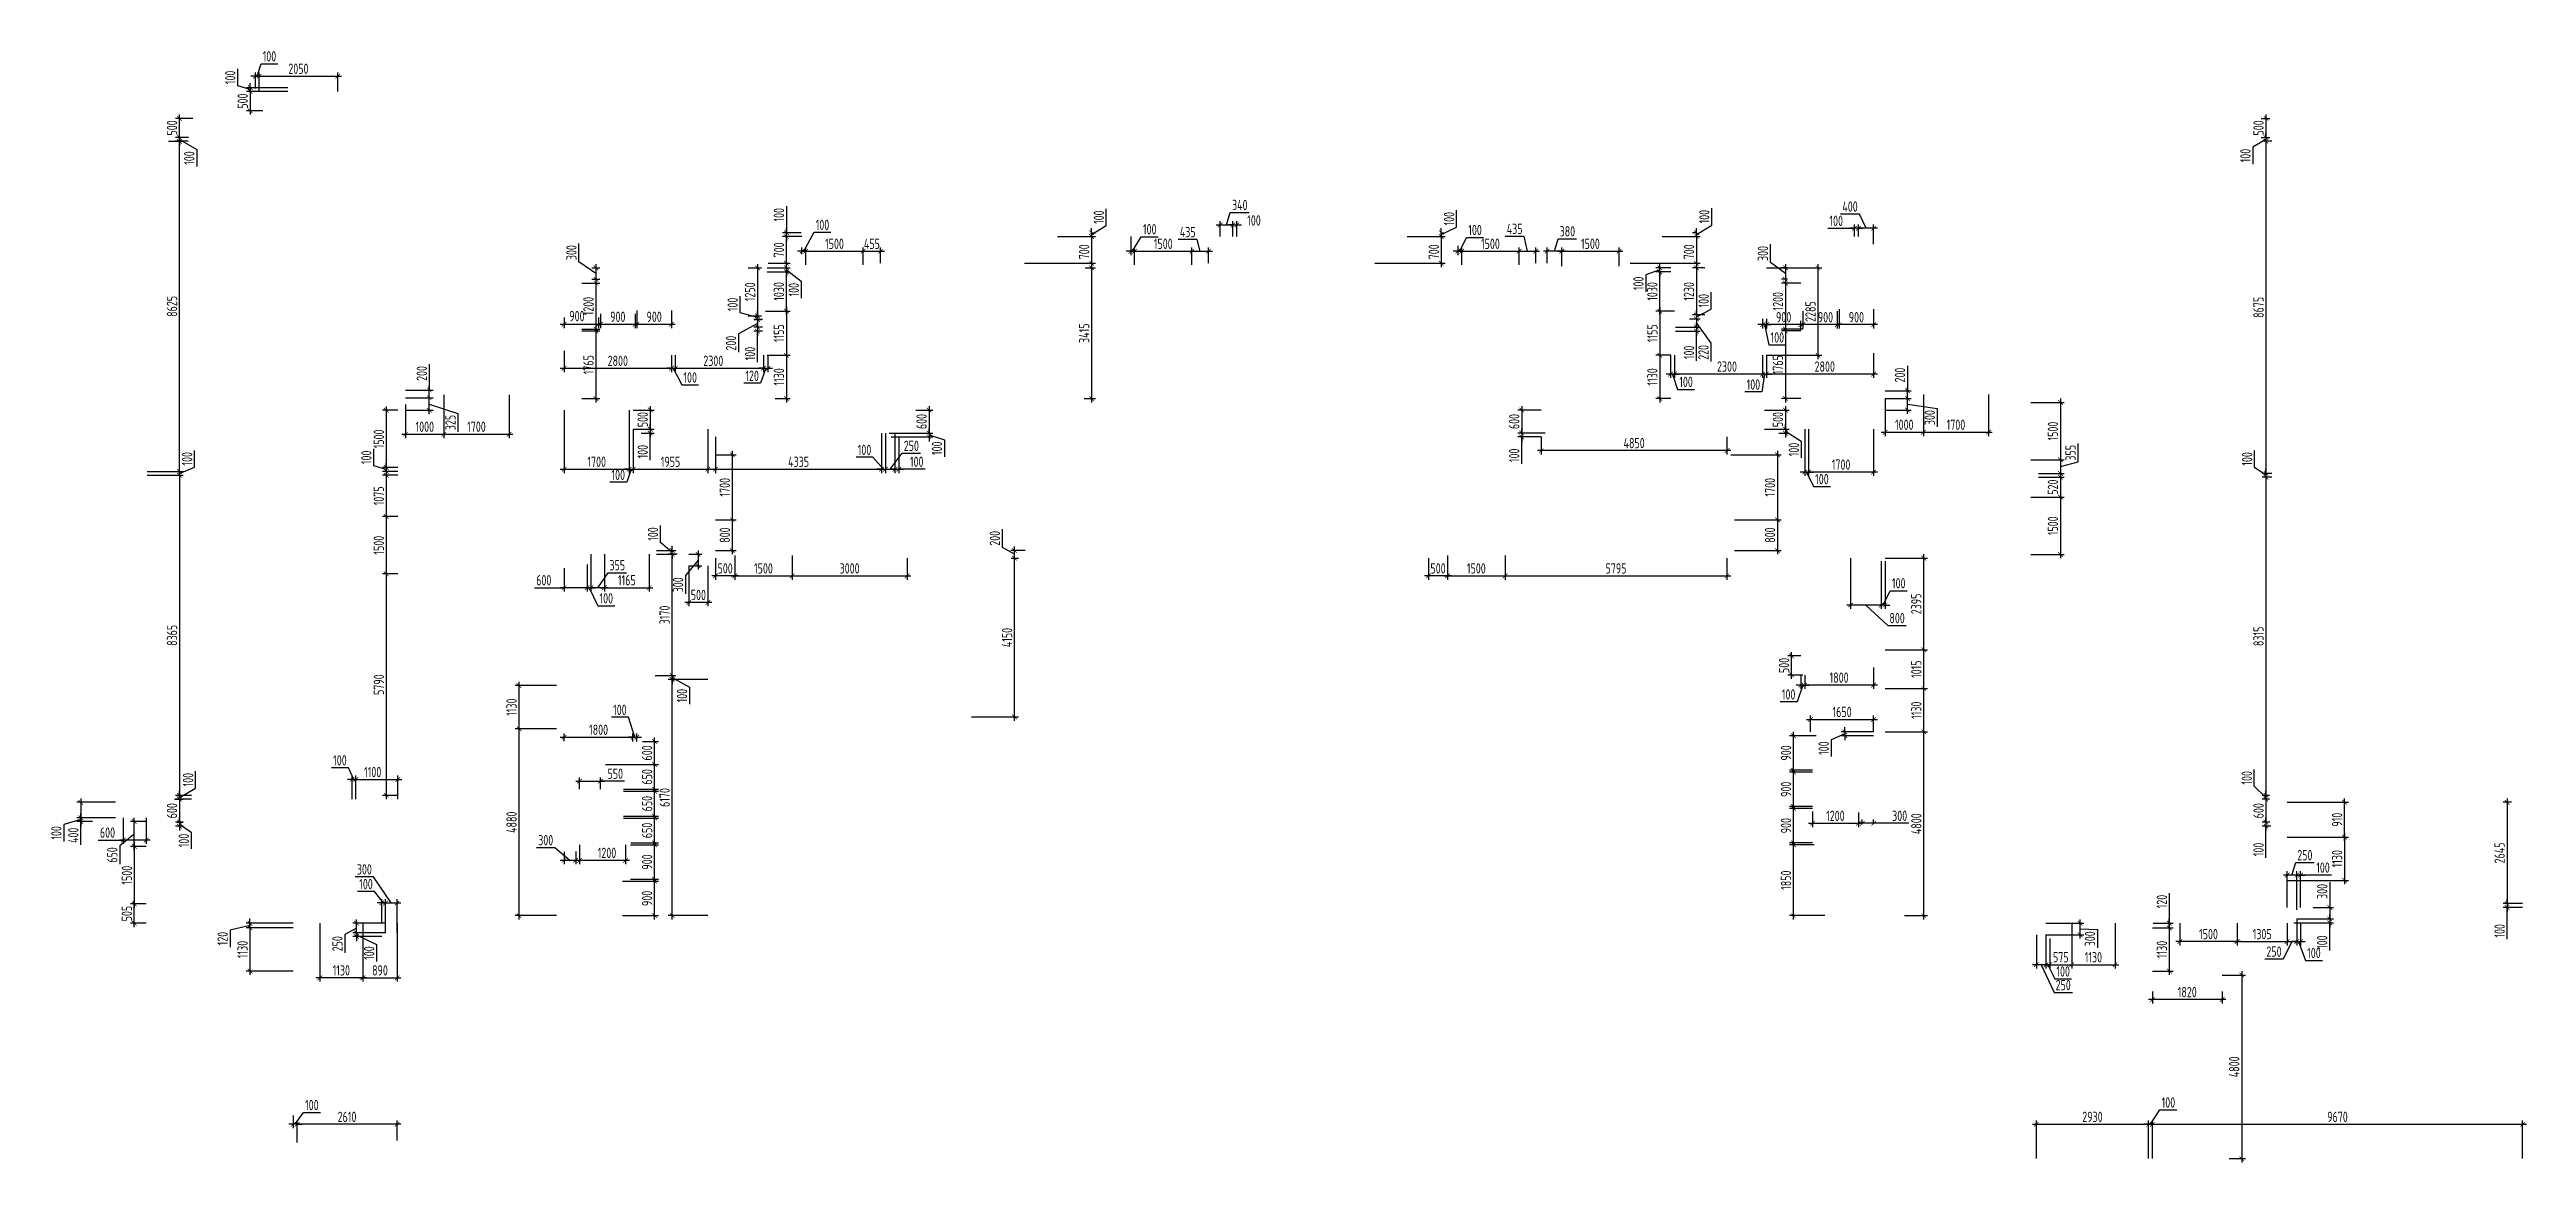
# Model space of a CAD drawing. Header units: millimetres. Extents: x -350007 to 536090, y -888 to 198380.
# Drawn here: x 61796 to 126487, y 55206 to 84285 of the extents above; entities that cross this region are included whole.
import ezdxf

# ---------------------------------------------------------------- set-up
doc = ezdxf.new("R2010")
doc.units = ezdxf.units.MM
doc.layers.add('АР_Размеры нов.', color=15, linetype='Continuous', lineweight=0)
doc.styles.add('ISOCPEUR', font='isocpeur.ttf', dxfattribs={"width": 0.7})
doc.dimstyles.new('R_100', dxfattribs={"dimtxt": 270, "dimasz": 120, "dimexe": 100, "dimexo": 0, "dimgap": 60, "dimtad": 1, "dimdec": 0, "dimrnd": 5, "dimzin": 0, "dimdsep": 46, "dimtxsty": 'ISOCPEUR', "dimblk": 'ARCHTICK', "dimcen": 0, "dimdle": 100, "dimclrd": 256, "dimclre": 256, "dimclrt": 256, "dimadec": 0, "dimazin": 0, "dimtfac": 2, "dimtdec": 0, "dimtofl": 0, "dimtmove": 1, "dimatfit": 3, "dimfxl": 1, "dimtvp": 3, "dimtolj": 1, "dimtzin": 0, "dimarcsym": 0})

msp = doc.modelspace()

# ---------------------------------------------------------------- blocks, each defined once
blk = doc.blocks.new('_ArchTick')
at = {"color": 0, "linetype": 'ByBlock', "const_width": 0.15}
blk.add_lwpolyline([(-0.5, -0.5), (0.5, 0.5)], dxfattribs=at)
blk = doc.blocks.new('*D2572')
at = {"layer": 'Defpoints', "color": 0, "ltscale": 100, "transparency": 16777216}
for p in [(72097, 75266), (73797, 75266), (73797, 74234)]:
    blk.add_point(p, dxfattribs=at)
at = {"layer": 'АР_Размеры нов.', "lineweight": -2, "ltscale": 100, "transparency": 16777216}
for p, q in [((72097, 75266), (72097, 74134)), ((73797, 75266), (73797, 74134)), ((71997, 74234), (73897, 74234))]:
    blk.add_line(p, q, dxfattribs=at)
at = {"layer": 'АР_Размеры нов.', "lineweight": -2, "ltscale": 100, "transparency": 16777216, "xscale": 120, "yscale": 120, "zscale": 120, "rotation": 180}
blk.add_blockref('_ArchTick', (72097, 74234), dxfattribs=at)
at = {"layer": 'АР_Размеры нов.', "lineweight": -2, "ltscale": 100, "transparency": 16777216, "xscale": 120, "yscale": 120, "zscale": 120}
blk.add_blockref('_ArchTick', (73797, 74234), dxfattribs=at)
at = {"layer": 'АР_Размеры нов.', "ltscale": 100, "transparency": 16777216, "insert": (72947, 74429), "char_height": 270, "attachment_point": 5, "style": 'ISOCPEUR'}
blk.add_mtext('\\A1;1700', dxfattribs=at)
blk = doc.blocks.new('*D2576')
at = {"layer": 'Defpoints', "color": 0, "ltscale": 100, "transparency": 16777216}
for p in [(80535, 78479), (81041, 78479), (80495, 77449)]:
    blk.add_point(p, dxfattribs=at)
at = {"layer": 'АР_Размеры нов.', "lineweight": -2, "ltscale": 100, "transparency": 16777216}
for p, q in [((80535, 78479), (81141, 78479)), ((81041, 77349), (81041, 78579)), ((80495, 77449), (81141, 77449))]:
    blk.add_line(p, q, dxfattribs=at)
at = {"layer": 'АР_Размеры нов.', "lineweight": -2, "ltscale": 100, "transparency": 16777216, "xscale": 120, "yscale": 120, "zscale": 120}
for p, rotation in [((81041, 78479), 90), ((81041, 77449), 270)]:
    blk.add_blockref('_ArchTick', p, dxfattribs=dict(at, rotation=rotation))
at = {"layer": 'АР_Размеры нов.', "ltscale": 100, "transparency": 16777216, "insert": (80846, 77964), "char_height": 270, "attachment_point": 5, "rotation": 90, "style": 'ISOCPEUR'}
blk.add_mtext('\\A1;1030', dxfattribs=at)
blk = doc.blocks.new('*D2577')
at = {"layer": 'Defpoints', "color": 0, "ltscale": 100, "transparency": 16777216}
for p in [(103853, 78479), (104140, 78479), (104239, 77449)]:
    blk.add_point(p, dxfattribs=at)
at = {"layer": 'АР_Размеры нов.', "lineweight": -2, "ltscale": 100, "transparency": 16777216}
for p, q in [((104140, 78479), (103753, 78479)), ((103853, 77349), (103853, 78579)), ((104239, 77449), (103753, 77449))]:
    blk.add_line(p, q, dxfattribs=at)
at = {"layer": 'АР_Размеры нов.', "lineweight": -2, "ltscale": 100, "transparency": 16777216, "xscale": 120, "yscale": 120, "zscale": 120}
for p, rotation in [((103853, 78479), 90), ((103853, 77449), 270)]:
    blk.add_blockref('_ArchTick', p, dxfattribs=dict(at, rotation=rotation))
at = {"layer": 'АР_Размеры нов.', "ltscale": 100, "transparency": 16777216, "insert": (103658, 77964), "char_height": 270, "attachment_point": 5, "rotation": 90, "style": 'ISOCPEUR'}
blk.add_mtext('\\A1;1030', dxfattribs=at)
blk = doc.blocks.new('*D2588')
at = {"layer": 'Defpoints', "color": 0, "ltscale": 100, "transparency": 16777216}
for p in [(76290, 71096), (77457, 71096), (77457, 70224)]:
    blk.add_point(p, dxfattribs=at)
at = {"layer": 'АР_Размеры нов.', "lineweight": -2, "ltscale": 100, "transparency": 16777216}
for p, q in [((76290, 71096), (76290, 70124)), ((77457, 71096), (77457, 70124)), ((76190, 70224), (77557, 70224))]:
    blk.add_line(p, q, dxfattribs=at)
at = {"layer": 'АР_Размеры нов.', "lineweight": -2, "ltscale": 100, "transparency": 16777216, "xscale": 120, "yscale": 120, "zscale": 120, "rotation": 180}
blk.add_blockref('_ArchTick', (76290, 70224), dxfattribs=at)
at = {"layer": 'АР_Размеры нов.', "lineweight": -2, "ltscale": 100, "transparency": 16777216, "xscale": 120, "yscale": 120, "zscale": 120}
blk.add_blockref('_ArchTick', (77457, 70224), dxfattribs=at)
at = {"layer": 'АР_Размеры нов.', "ltscale": 100, "transparency": 16777216, "insert": (76874, 70419), "char_height": 270, "attachment_point": 5, "style": 'ISOCPEUR'}
blk.add_mtext('\\A1;1165', dxfattribs=at)
blk = doc.blocks.new('*D2590')
at = {"layer": 'Defpoints', "color": 0, "ltscale": 100, "transparency": 16777216}
for p in [(105707, 73698), (105807, 71998), (106926, 71998)]:
    blk.add_point(p, dxfattribs=at)
at = {"layer": 'АР_Размеры нов.', "lineweight": -2, "ltscale": 100, "transparency": 16777216}
for p, q in [((106926, 73798), (106926, 71898)), ((105707, 73698), (107026, 73698)), ((105807, 71998), (107026, 71998))]:
    blk.add_line(p, q, dxfattribs=at)
at = {"layer": 'АР_Размеры нов.', "lineweight": -2, "ltscale": 100, "transparency": 16777216, "xscale": 120, "yscale": 120, "zscale": 120}
for p, rotation in [((106926, 73698), 90), ((106926, 71998), 270)]:
    blk.add_blockref('_ArchTick', p, dxfattribs=dict(at, rotation=rotation))
at = {"layer": 'АР_Размеры нов.', "ltscale": 100, "transparency": 16777216, "insert": (106731, 72848), "char_height": 270, "attachment_point": 5, "rotation": 90, "style": 'ISOCPEUR'}
blk.add_mtext('\\A1;1700', dxfattribs=at)
blk = doc.blocks.new('*D2610')
at = {"layer": 'Defpoints', "color": 0, "ltscale": 100, "transparency": 16777216}
for p in [(64322, 63462), (64011, 61962), (64322, 61962)]:
    blk.add_point(p, dxfattribs=at)
at = {"layer": 'АР_Размеры нов.', "lineweight": -2, "ltscale": 100, "transparency": 16777216}
for p, q in [((64322, 63462), (63911, 63462)), ((64011, 63562), (64011, 61862)), ((64322, 61962), (63911, 61962))]:
    blk.add_line(p, q, dxfattribs=at)
at = {"layer": 'АР_Размеры нов.', "lineweight": -2, "ltscale": 100, "transparency": 16777216, "xscale": 120, "yscale": 120, "zscale": 120}
for p, rotation in [((64011, 63462), 90), ((64011, 61962), 270)]:
    blk.add_blockref('_ArchTick', p, dxfattribs=dict(at, rotation=rotation))
at = {"layer": 'АР_Размеры нов.', "ltscale": 100, "transparency": 16777216, "insert": (63816, 62712), "char_height": 270, "attachment_point": 5, "rotation": 90, "style": 'ISOCPEUR'}
blk.add_mtext('\\A1;1500', dxfattribs=at)
blk = doc.blocks.new('*D2611')
at = {"layer": 'Defpoints', "color": 0, "ltscale": 100, "transparency": 16777216}
for p in [(68162, 61336), (67032, 60206), (68162, 60206)]:
    blk.add_point(p, dxfattribs=at)
at = {"layer": 'АР_Размеры нов.', "lineweight": -2, "ltscale": 100, "transparency": 16777216}
for p, q in [((68162, 61336), (66932, 61336)), ((67032, 61436), (67032, 60106)), ((68162, 60206), (66932, 60206))]:
    blk.add_line(p, q, dxfattribs=at)
at = {"layer": 'АР_Размеры нов.', "lineweight": -2, "ltscale": 100, "transparency": 16777216, "xscale": 120, "yscale": 120, "zscale": 120}
for p, rotation in [((67032, 61336), 90), ((67032, 60206), 270)]:
    blk.add_blockref('_ArchTick', p, dxfattribs=dict(at, rotation=rotation))
at = {"layer": 'АР_Размеры нов.', "ltscale": 100, "transparency": 16777216, "insert": (66837, 60771), "char_height": 270, "attachment_point": 5, "rotation": 90, "style": 'ISOCPEUR'}
blk.add_mtext('\\A1;1130', dxfattribs=at)
blk = doc.blocks.new('*D2612')
at = {"layer": 'Defpoints', "color": 0, "ltscale": 100, "transparency": 16777216}
for p in [(70897, 74861), (70592, 73361), (70897, 73361)]:
    blk.add_point(p, dxfattribs=at)
at = {"layer": 'АР_Размеры нов.', "lineweight": -2, "ltscale": 100, "transparency": 16777216}
for p, q in [((70897, 74861), (70492, 74861)), ((70592, 74961), (70592, 73261)), ((70897, 73361), (70492, 73361))]:
    blk.add_line(p, q, dxfattribs=at)
at = {"layer": 'АР_Размеры нов.', "lineweight": -2, "ltscale": 100, "transparency": 16777216, "xscale": 120, "yscale": 120, "zscale": 120}
for p, rotation in [((70592, 74861), 90), ((70592, 73361), 270)]:
    blk.add_blockref('_ArchTick', p, dxfattribs=dict(at, rotation=rotation))
at = {"layer": 'АР_Размеры нов.', "ltscale": 100, "transparency": 16777216, "insert": (70397, 74111), "char_height": 270, "attachment_point": 5, "rotation": 90, "style": 'ISOCPEUR'}
blk.add_mtext('\\A1;1500', dxfattribs=at)
blk = doc.blocks.new('*D2613')
at = {"layer": 'Defpoints', "color": 0, "ltscale": 100, "transparency": 16777216}
for p in [(83047, 79014), (81547, 78660), (83047, 78660)]:
    blk.add_point(p, dxfattribs=at)
at = {"layer": 'АР_Размеры нов.', "lineweight": -2, "ltscale": 100, "transparency": 16777216}
for p, q in [((81447, 79014), (83147, 79014)), ((81547, 78660), (81547, 79114)), ((83047, 78660), (83047, 79114))]:
    blk.add_line(p, q, dxfattribs=at)
at = {"layer": 'АР_Размеры нов.', "lineweight": -2, "ltscale": 100, "transparency": 16777216, "xscale": 120, "yscale": 120, "zscale": 120, "rotation": 180}
blk.add_blockref('_ArchTick', (81547, 79014), dxfattribs=at)
at = {"layer": 'АР_Размеры нов.', "lineweight": -2, "ltscale": 100, "transparency": 16777216, "xscale": 120, "yscale": 120, "zscale": 120}
blk.add_blockref('_ArchTick', (83047, 79014), dxfattribs=at)
at = {"layer": 'АР_Размеры нов.', "ltscale": 100, "transparency": 16777216, "insert": (82297, 79209), "char_height": 270, "attachment_point": 5, "style": 'ISOCPEUR'}
blk.add_mtext('\\A1;1500', dxfattribs=at)
blk = doc.blocks.new('*D2614')
at = {"layer": 'Defpoints', "color": 0, "ltscale": 100, "transparency": 16777216}
for p in [(91634, 79014), (90134, 78660), (91634, 78660)]:
    blk.add_point(p, dxfattribs=at)
at = {"layer": 'АР_Размеры нов.', "lineweight": -2, "ltscale": 100, "transparency": 16777216}
for p, q in [((90034, 79014), (91734, 79014)), ((90134, 78660), (90134, 79114)), ((91634, 78660), (91634, 79114))]:
    blk.add_line(p, q, dxfattribs=at)
at = {"layer": 'АР_Размеры нов.', "lineweight": -2, "ltscale": 100, "transparency": 16777216, "xscale": 120, "yscale": 120, "zscale": 120, "rotation": 180}
blk.add_blockref('_ArchTick', (90134, 79014), dxfattribs=at)
at = {"layer": 'АР_Размеры нов.', "lineweight": -2, "ltscale": 100, "transparency": 16777216, "xscale": 120, "yscale": 120, "zscale": 120}
blk.add_blockref('_ArchTick', (91634, 79014), dxfattribs=at)
at = {"layer": 'АР_Размеры нов.', "ltscale": 100, "transparency": 16777216, "insert": (90884, 79209), "char_height": 270, "attachment_point": 5, "style": 'ISOCPEUR'}
blk.add_mtext('\\A1;1500', dxfattribs=at)
blk = doc.blocks.new('*D2615')
at = {"layer": 'Defpoints', "color": 0, "ltscale": 100, "transparency": 16777216}
for p in [(100179, 79014), (98679, 78660), (100179, 78660)]:
    blk.add_point(p, dxfattribs=at)
at = {"layer": 'АР_Размеры нов.', "lineweight": -2, "ltscale": 100, "transparency": 16777216}
for p, q in [((98579, 79014), (100279, 79014)), ((98679, 78660), (98679, 79114)), ((100179, 78660), (100179, 79114))]:
    blk.add_line(p, q, dxfattribs=at)
at = {"layer": 'АР_Размеры нов.', "lineweight": -2, "ltscale": 100, "transparency": 16777216, "xscale": 120, "yscale": 120, "zscale": 120, "rotation": 180}
blk.add_blockref('_ArchTick', (98679, 79014), dxfattribs=at)
at = {"layer": 'АР_Размеры нов.', "lineweight": -2, "ltscale": 100, "transparency": 16777216, "xscale": 120, "yscale": 120, "zscale": 120}
blk.add_blockref('_ArchTick', (100179, 79014), dxfattribs=at)
at = {"layer": 'АР_Размеры нов.', "ltscale": 100, "transparency": 16777216, "insert": (99429, 79209), "char_height": 270, "attachment_point": 5, "style": 'ISOCPEUR'}
blk.add_mtext('\\A1;1500', dxfattribs=at)
blk = doc.blocks.new('*D2616')
at = {"layer": 'Defpoints', "color": 0, "ltscale": 100, "transparency": 16777216}
for p in [(102790, 79014), (101290, 78620), (102790, 78620)]:
    blk.add_point(p, dxfattribs=at)
at = {"layer": 'АР_Размеры нов.', "lineweight": -2, "ltscale": 100, "transparency": 16777216}
for p, q in [((101190, 79014), (102890, 79014)), ((101290, 78620), (101290, 79114)), ((102790, 78620), (102790, 79114))]:
    blk.add_line(p, q, dxfattribs=at)
at = {"layer": 'АР_Размеры нов.', "lineweight": -2, "ltscale": 100, "transparency": 16777216, "xscale": 120, "yscale": 120, "zscale": 120, "rotation": 180}
blk.add_blockref('_ArchTick', (101290, 79014), dxfattribs=at)
at = {"layer": 'АР_Размеры нов.', "lineweight": -2, "ltscale": 100, "transparency": 16777216, "xscale": 120, "yscale": 120, "zscale": 120}
blk.add_blockref('_ArchTick', (102790, 79014), dxfattribs=at)
at = {"layer": 'АР_Размеры нов.', "ltscale": 100, "transparency": 16777216, "insert": (102040, 79209), "char_height": 270, "attachment_point": 5, "style": 'ISOCPEUR'}
blk.add_mtext('\\A1;1500', dxfattribs=at)
blk = doc.blocks.new('*D2621')
at = {"layer": 'Defpoints', "color": 0, "ltscale": 100, "transparency": 16777216}
for p in [(113547, 75066), (113547, 73566), (114315, 73566)]:
    blk.add_point(p, dxfattribs=at)
at = {"layer": 'АР_Размеры нов.', "lineweight": -2, "ltscale": 100, "transparency": 16777216}
for p, q in [((113547, 75066), (114415, 75066)), ((114315, 75166), (114315, 73466)), ((113547, 73566), (114415, 73566))]:
    blk.add_line(p, q, dxfattribs=at)
at = {"layer": 'АР_Размеры нов.', "lineweight": -2, "ltscale": 100, "transparency": 16777216, "xscale": 120, "yscale": 120, "zscale": 120}
for p, rotation in [((114315, 75066), 90), ((114315, 73566), 270)]:
    blk.add_blockref('_ArchTick', p, dxfattribs=dict(at, rotation=rotation))
at = {"layer": 'АР_Размеры нов.', "ltscale": 100, "transparency": 16777216, "insert": (114120, 74316), "char_height": 270, "attachment_point": 5, "rotation": 90, "style": 'ISOCPEUR'}
blk.add_mtext('\\A1;1500', dxfattribs=at)
blk = doc.blocks.new('*D2622')
at = {"layer": 'Defpoints', "color": 0, "ltscale": 100, "transparency": 16777216}
for p in [(113547, 72591), (113547, 71091), (114315, 71091)]:
    blk.add_point(p, dxfattribs=at)
at = {"layer": 'АР_Размеры нов.', "lineweight": -2, "ltscale": 100, "transparency": 16777216}
for p, q in [((113547, 72591), (114415, 72591)), ((114315, 72691), (114315, 70991)), ((113547, 71091), (114415, 71091))]:
    blk.add_line(p, q, dxfattribs=at)
at = {"layer": 'АР_Размеры нов.', "lineweight": -2, "ltscale": 100, "transparency": 16777216, "xscale": 120, "yscale": 120, "zscale": 120}
for p, rotation in [((114315, 72591), 90), ((114315, 71091), 270)]:
    blk.add_blockref('_ArchTick', p, dxfattribs=dict(at, rotation=rotation))
at = {"layer": 'АР_Размеры нов.', "ltscale": 100, "transparency": 16777216, "insert": (114120, 71841), "char_height": 270, "attachment_point": 5, "rotation": 90, "style": 'ISOCPEUR'}
blk.add_mtext('\\A1;1500', dxfattribs=at)
blk = doc.blocks.new('*D2623')
at = {"layer": 'Defpoints', "color": 0, "ltscale": 100, "transparency": 16777216}
for p in [(79692, 71065), (81192, 71065), (81192, 70533)]:
    blk.add_point(p, dxfattribs=at)
at = {"layer": 'АР_Размеры нов.', "lineweight": -2, "ltscale": 100, "transparency": 16777216}
for p, q in [((79592, 70533), (81292, 70533)), ((79692, 71065), (79692, 70433)), ((81192, 71065), (81192, 70433))]:
    blk.add_line(p, q, dxfattribs=at)
at = {"layer": 'АР_Размеры нов.', "lineweight": -2, "ltscale": 100, "transparency": 16777216, "xscale": 120, "yscale": 120, "zscale": 120, "rotation": 180}
blk.add_blockref('_ArchTick', (79692, 70533), dxfattribs=at)
at = {"layer": 'АР_Размеры нов.', "lineweight": -2, "ltscale": 100, "transparency": 16777216, "xscale": 120, "yscale": 120, "zscale": 120}
blk.add_blockref('_ArchTick', (81192, 70533), dxfattribs=at)
at = {"layer": 'АР_Размеры нов.', "ltscale": 100, "transparency": 16777216, "insert": (80442, 70728), "char_height": 270, "attachment_point": 5, "style": 'ISOCPEUR'}
blk.add_mtext('\\A1;1500', dxfattribs=at)
blk = doc.blocks.new('*D2624')
at = {"layer": 'Defpoints', "color": 0, "ltscale": 100, "transparency": 16777216}
for p in [(98311, 71065), (99811, 71065), (99811, 70533)]:
    blk.add_point(p, dxfattribs=at)
at = {"layer": 'АР_Размеры нов.', "lineweight": -2, "ltscale": 100, "transparency": 16777216}
for p, q in [((98211, 70533), (99911, 70533)), ((98311, 71065), (98311, 70433)), ((99811, 71065), (99811, 70433))]:
    blk.add_line(p, q, dxfattribs=at)
at = {"layer": 'АР_Размеры нов.', "lineweight": -2, "ltscale": 100, "transparency": 16777216, "xscale": 120, "yscale": 120, "zscale": 120, "rotation": 180}
blk.add_blockref('_ArchTick', (98311, 70533), dxfattribs=at)
at = {"layer": 'АР_Размеры нов.', "lineweight": -2, "ltscale": 100, "transparency": 16777216, "xscale": 120, "yscale": 120, "zscale": 120}
blk.add_blockref('_ArchTick', (99811, 70533), dxfattribs=at)
at = {"layer": 'АР_Размеры нов.', "ltscale": 100, "transparency": 16777216, "insert": (99061, 70728), "char_height": 270, "attachment_point": 5, "style": 'ISOCPEUR'}
blk.add_mtext('\\A1;1500', dxfattribs=at)
blk = doc.blocks.new('*D2631')
at = {"layer": 'Defpoints', "color": 0, "ltscale": 100, "transparency": 16777216}
for p in [(117433, 61456), (117433, 60978), (118933, 61456)]:
    blk.add_point(p, dxfattribs=at)
at = {"layer": 'АР_Размеры нов.', "lineweight": -2, "ltscale": 100, "transparency": 16777216}
for p, q in [((119033, 60978), (117333, 60978)), ((117433, 61456), (117433, 60878)), ((118933, 61456), (118933, 60878))]:
    blk.add_line(p, q, dxfattribs=at)
at = {"layer": 'АР_Размеры нов.', "lineweight": -2, "ltscale": 100, "transparency": 16777216, "xscale": 120, "yscale": 120, "zscale": 120, "rotation": 180}
blk.add_blockref('_ArchTick', (117433, 60978), dxfattribs=at)
at = {"layer": 'АР_Размеры нов.', "lineweight": -2, "ltscale": 100, "transparency": 16777216, "xscale": 120, "yscale": 120, "zscale": 120}
blk.add_blockref('_ArchTick', (118933, 60978), dxfattribs=at)
at = {"layer": 'АР_Размеры нов.', "ltscale": 100, "transparency": 16777216, "insert": (118183, 61173), "char_height": 270, "attachment_point": 5, "style": 'ISOCPEUR'}
blk.add_mtext('\\A1;1500', dxfattribs=at)
blk = doc.blocks.new('*D2632')
at = {"layer": 'Defpoints', "color": 0, "ltscale": 100, "transparency": 16777216}
for p in [(116717, 61336), (116717, 60206), (117160, 60206)]:
    blk.add_point(p, dxfattribs=at)
at = {"layer": 'АР_Размеры нов.', "lineweight": -2, "ltscale": 100, "transparency": 16777216}
for p, q in [((116717, 61336), (117260, 61336)), ((117160, 61436), (117160, 60106)), ((116717, 60206), (117260, 60206))]:
    blk.add_line(p, q, dxfattribs=at)
at = {"layer": 'АР_Размеры нов.', "lineweight": -2, "ltscale": 100, "transparency": 16777216, "xscale": 120, "yscale": 120, "zscale": 120}
for p, rotation in [((117160, 61336), 90), ((117160, 60206), 270)]:
    blk.add_blockref('_ArchTick', p, dxfattribs=dict(at, rotation=rotation))
at = {"layer": 'АР_Размеры нов.', "ltscale": 100, "transparency": 16777216, "insert": (116965, 60771), "char_height": 270, "attachment_point": 5, "rotation": 90, "style": 'ISOCPEUR'}
blk.add_mtext('\\A1;1130', dxfattribs=at)
blk = doc.blocks.new('*D2633')
at = {"layer": 'Defpoints', "color": 0, "ltscale": 100, "transparency": 16777216}
for p in [(120237, 63707), (120238, 62577), (121736, 62577)]:
    blk.add_point(p, dxfattribs=at)
at = {"layer": 'АР_Размеры нов.', "lineweight": -2, "ltscale": 100, "transparency": 16777216}
for p, q in [((120237, 63707), (121836, 63707)), ((121736, 63807), (121736, 62477)), ((120238, 62577), (121836, 62577))]:
    blk.add_line(p, q, dxfattribs=at)
at = {"layer": 'АР_Размеры нов.', "lineweight": -2, "ltscale": 100, "transparency": 16777216, "xscale": 120, "yscale": 120, "zscale": 120}
for p, rotation in [((121736, 63707), 90), ((121736, 62577), 270)]:
    blk.add_blockref('_ArchTick', p, dxfattribs=dict(at, rotation=rotation))
at = {"layer": 'АР_Размеры нов.', "ltscale": 100, "transparency": 16777216, "insert": (121541, 63142), "char_height": 270, "attachment_point": 5, "rotation": 90, "style": 'ISOCPEUR'}
blk.add_mtext('\\A1;1130', dxfattribs=at)
blk = doc.blocks.new('*D2645')
at = {"layer": 'Defpoints', "color": 0, "ltscale": 100, "transparency": 16777216}
for p in [(116717, 59677), (118538, 59677), (116717, 59463)]:
    blk.add_point(p, dxfattribs=at)
at = {"layer": 'АР_Размеры нов.', "lineweight": -2, "ltscale": 100, "transparency": 16777216}
for p, q in [((116717, 59677), (116717, 59363)), ((118538, 59677), (118538, 59363)), ((118638, 59463), (116617, 59463))]:
    blk.add_line(p, q, dxfattribs=at)
at = {"layer": 'АР_Размеры нов.', "lineweight": -2, "ltscale": 100, "transparency": 16777216, "xscale": 120, "yscale": 120, "zscale": 120, "rotation": 180}
blk.add_blockref('_ArchTick', (116717, 59463), dxfattribs=at)
at = {"layer": 'АР_Размеры нов.', "lineweight": -2, "ltscale": 100, "transparency": 16777216, "xscale": 120, "yscale": 120, "zscale": 120}
blk.add_blockref('_ArchTick', (118538, 59463), dxfattribs=at)
at = {"layer": 'АР_Размеры нов.', "ltscale": 100, "transparency": 16777216, "insert": (117628, 59658), "char_height": 270, "attachment_point": 5, "style": 'ISOCPEUR'}
blk.add_mtext('\\A1;1820', dxfattribs=at)
blk = doc.blocks.new('*D2646')
at = {"layer": 'Defpoints', "color": 0, "ltscale": 100, "transparency": 16777216}
for p in [(118538, 60104), (118727, 55306), (119050, 55306)]:
    blk.add_point(p, dxfattribs=at)
at = {"layer": 'АР_Размеры нов.', "lineweight": -2, "ltscale": 100, "transparency": 16777216}
for p, q in [((119050, 60204), (119050, 55206)), ((118538, 60104), (119150, 60104)), ((118727, 55306), (119150, 55306))]:
    blk.add_line(p, q, dxfattribs=at)
at = {"layer": 'АР_Размеры нов.', "lineweight": -2, "ltscale": 100, "transparency": 16777216, "xscale": 120, "yscale": 120, "zscale": 120}
for p, rotation in [((119050, 60104), 90), ((119050, 55306), 270)]:
    blk.add_blockref('_ArchTick', p, dxfattribs=dict(at, rotation=rotation))
at = {"layer": 'АР_Размеры нов.', "ltscale": 100, "transparency": 16777216, "insert": (118855, 57705), "char_height": 270, "attachment_point": 5, "rotation": 90, "style": 'ISOCPEUR'}
blk.add_mtext('\\A1;4800', dxfattribs=at)
blk = doc.blocks.new('*D2704')
at = {"layer": 'Defpoints', "color": 0, "ltscale": 100, "transparency": 16777216}
for p in [(72097, 75266), (71097, 75014), (72097, 74234)]:
    blk.add_point(p, dxfattribs=at)
at = {"layer": 'АР_Размеры нов.', "lineweight": -2, "ltscale": 100, "transparency": 16777216}
for p, q in [((72097, 75266), (72097, 74134)), ((71097, 75014), (71097, 74134)), ((70997, 74234), (72197, 74234))]:
    blk.add_line(p, q, dxfattribs=at)
at = {"layer": 'АР_Размеры нов.', "lineweight": -2, "ltscale": 100, "transparency": 16777216, "xscale": 120, "yscale": 120, "zscale": 120, "rotation": 180}
blk.add_blockref('_ArchTick', (71097, 74234), dxfattribs=at)
at = {"layer": 'АР_Размеры нов.', "lineweight": -2, "ltscale": 100, "transparency": 16777216, "xscale": 120, "yscale": 120, "zscale": 120}
blk.add_blockref('_ArchTick', (72097, 74234), dxfattribs=at)
at = {"layer": 'АР_Размеры нов.', "ltscale": 100, "transparency": 16777216, "insert": (71597, 74429), "char_height": 270, "attachment_point": 5, "style": 'ISOCPEUR'}
blk.add_mtext('\\A1;1000', dxfattribs=at)
blk = doc.blocks.new('*D2836')
at = {"layer": 'Defpoints', "color": 0, "ltscale": 100, "transparency": 16777216}
for p in [(105807, 71998), (105807, 71196), (106926, 71196)]:
    blk.add_point(p, dxfattribs=at)
at = {"layer": 'АР_Размеры нов.', "lineweight": -2, "ltscale": 100, "transparency": 16777216}
for p, q in [((105807, 71998), (107026, 71998)), ((106926, 72098), (106926, 71096)), ((105807, 71196), (107026, 71196))]:
    blk.add_line(p, q, dxfattribs=at)
at = {"layer": 'АР_Размеры нов.', "lineweight": -2, "ltscale": 100, "transparency": 16777216, "xscale": 120, "yscale": 120, "zscale": 120}
for p, rotation in [((106926, 71998), 90), ((106926, 71196), 270)]:
    blk.add_blockref('_ArchTick', p, dxfattribs=dict(at, rotation=rotation))
at = {"layer": 'АР_Размеры нов.', "ltscale": 100, "transparency": 16777216, "insert": (106731, 71597), "char_height": 270, "attachment_point": 5, "rotation": 90, "style": 'ISOCPEUR'}
blk.add_mtext('\\A1;800', dxfattribs=at)
blk = doc.blocks.new('*D1955')
at = {"layer": 'Defpoints', "color": 0, "ltscale": 100, "transparency": 16777216}
for p in [(79192, 73698), (79192, 71998), (79628, 71998)]:
    blk.add_point(p, dxfattribs=at)
at = {"layer": 'АР_Размеры нов.', "lineweight": -2, "ltscale": 100, "transparency": 16777216}
for p, q in [((79628, 73798), (79628, 71898)), ((79192, 73698), (79728, 73698)), ((79192, 71998), (79728, 71998))]:
    blk.add_line(p, q, dxfattribs=at)
at = {"layer": 'АР_Размеры нов.', "lineweight": -2, "ltscale": 100, "transparency": 16777216, "xscale": 120, "yscale": 120, "zscale": 120}
for p, rotation in [((79628, 73698), 90), ((79628, 71998), 270)]:
    blk.add_blockref('_ArchTick', p, dxfattribs=dict(at, rotation=rotation))
at = {"layer": 'АР_Размеры нов.', "ltscale": 100, "transparency": 16777216, "insert": (79433, 72848), "char_height": 270, "attachment_point": 5, "rotation": 90, "style": 'ISOCPEUR'}
blk.add_mtext('\\A1;1700', dxfattribs=at)
blk = doc.blocks.new('*D1956')
at = {"layer": 'Defpoints', "color": 0, "ltscale": 100, "transparency": 16777216}
for p in [(80535, 78479), (81041, 78479), (80495, 77449)]:
    blk.add_point(p, dxfattribs=at)
at = {"layer": 'АР_Размеры нов.', "lineweight": -2, "ltscale": 100, "transparency": 16777216}
for p, q in [((80535, 78479), (81141, 78479)), ((81041, 77349), (81041, 78579)), ((80495, 77449), (81141, 77449))]:
    blk.add_line(p, q, dxfattribs=at)
at = {"layer": 'АР_Размеры нов.', "lineweight": -2, "ltscale": 100, "transparency": 16777216, "xscale": 120, "yscale": 120, "zscale": 120}
for p, rotation in [((81041, 78479), 90), ((81041, 77449), 270)]:
    blk.add_blockref('_ArchTick', p, dxfattribs=dict(at, rotation=rotation))
at = {"layer": 'АР_Размеры нов.', "ltscale": 100, "transparency": 16777216, "insert": (80846, 77964), "char_height": 270, "attachment_point": 5, "rotation": 90, "style": 'ISOCPEUR'}
blk.add_mtext('\\A1;1030', dxfattribs=at)
blk = doc.blocks.new('*D1957')
at = {"layer": 'Defpoints', "color": 0, "ltscale": 100, "transparency": 16777216}
for p in [(104140, 76296), (103853, 75166), (104140, 75166)]:
    blk.add_point(p, dxfattribs=at)
at = {"layer": 'АР_Размеры нов.', "lineweight": -2, "ltscale": 100, "transparency": 16777216}
for p, q in [((103853, 76396), (103853, 75066)), ((104140, 76296), (103753, 76296)), ((104140, 75166), (103753, 75166))]:
    blk.add_line(p, q, dxfattribs=at)
at = {"layer": 'АР_Размеры нов.', "lineweight": -2, "ltscale": 100, "transparency": 16777216, "xscale": 120, "yscale": 120, "zscale": 120}
for p, rotation in [((103853, 76296), 90), ((103853, 75166), 270)]:
    blk.add_blockref('_ArchTick', p, dxfattribs=dict(at, rotation=rotation))
at = {"layer": 'АР_Размеры нов.', "ltscale": 100, "transparency": 16777216, "insert": (103658, 75731), "char_height": 270, "attachment_point": 5, "rotation": 90, "style": 'ISOCPEUR'}
blk.add_mtext('\\A1;1130', dxfattribs=at)
blk = doc.blocks.new('*D1958')
at = {"layer": 'Defpoints', "color": 0, "ltscale": 100, "transparency": 16777216}
for p in [(103853, 78479), (104140, 78479), (104239, 77449)]:
    blk.add_point(p, dxfattribs=at)
at = {"layer": 'АР_Размеры нов.', "lineweight": -2, "ltscale": 100, "transparency": 16777216}
for p, q in [((104140, 78479), (103753, 78479)), ((103853, 77349), (103853, 78579)), ((104239, 77449), (103753, 77449))]:
    blk.add_line(p, q, dxfattribs=at)
at = {"layer": 'АР_Размеры нов.', "lineweight": -2, "ltscale": 100, "transparency": 16777216, "xscale": 120, "yscale": 120, "zscale": 120}
for p, rotation in [((103853, 78479), 90), ((103853, 77449), 270)]:
    blk.add_blockref('_ArchTick', p, dxfattribs=dict(at, rotation=rotation))
at = {"layer": 'АР_Размеры нов.', "ltscale": 100, "transparency": 16777216, "insert": (103658, 77964), "char_height": 270, "attachment_point": 5, "rotation": 90, "style": 'ISOCPEUR'}
blk.add_mtext('\\A1;1030', dxfattribs=at)
blk = doc.blocks.new('*D1959')
at = {"layer": 'Defpoints', "color": 0, "ltscale": 100, "transparency": 16777216}
for p in [(110737, 75272), (112437, 75272), (112437, 74286)]:
    blk.add_point(p, dxfattribs=at)
at = {"layer": 'АР_Размеры нов.', "lineweight": -2, "ltscale": 100, "transparency": 16777216}
for p, q in [((110737, 75272), (110737, 74186)), ((112437, 75272), (112437, 74186)), ((110637, 74286), (112537, 74286))]:
    blk.add_line(p, q, dxfattribs=at)
at = {"layer": 'АР_Размеры нов.', "lineweight": -2, "ltscale": 100, "transparency": 16777216, "xscale": 120, "yscale": 120, "zscale": 120, "rotation": 180}
blk.add_blockref('_ArchTick', (110737, 74286), dxfattribs=at)
at = {"layer": 'АР_Размеры нов.', "lineweight": -2, "ltscale": 100, "transparency": 16777216, "xscale": 120, "yscale": 120, "zscale": 120}
blk.add_blockref('_ArchTick', (112437, 74286), dxfattribs=at)
at = {"layer": 'АР_Размеры нов.', "ltscale": 100, "transparency": 16777216, "insert": (111587, 74481), "char_height": 270, "attachment_point": 5, "style": 'ISOCPEUR'}
blk.add_mtext('\\A1;1700', dxfattribs=at)
blk = doc.blocks.new('*D1960')
at = {"layer": 'Defpoints', "color": 0, "ltscale": 100, "transparency": 16777216}
for p in [(109737, 75166), (110737, 75272), (110737, 74286)]:
    blk.add_point(p, dxfattribs=at)
at = {"layer": 'АР_Размеры нов.', "lineweight": -2, "ltscale": 100, "transparency": 16777216}
for p, q in [((109737, 75166), (109737, 74186)), ((110737, 75272), (110737, 74186)), ((109637, 74286), (110837, 74286))]:
    blk.add_line(p, q, dxfattribs=at)
at = {"layer": 'АР_Размеры нов.', "lineweight": -2, "ltscale": 100, "transparency": 16777216, "xscale": 120, "yscale": 120, "zscale": 120, "rotation": 180}
blk.add_blockref('_ArchTick', (109737, 74286), dxfattribs=at)
at = {"layer": 'АР_Размеры нов.', "lineweight": -2, "ltscale": 100, "transparency": 16777216, "xscale": 120, "yscale": 120, "zscale": 120}
blk.add_blockref('_ArchTick', (110737, 74286), dxfattribs=at)
at = {"layer": 'АР_Размеры нов.', "ltscale": 100, "transparency": 16777216, "insert": (110237, 74481), "char_height": 270, "attachment_point": 5, "style": 'ISOCPEUR'}
blk.add_mtext('\\A1;1000', dxfattribs=at)
blk = doc.blocks.new('*D1961')
at = {"layer": 'Defpoints', "color": 0, "ltscale": 100, "transparency": 16777216}
for p in [(79192, 71998), (79192, 71196), (79628, 71196)]:
    blk.add_point(p, dxfattribs=at)
at = {"layer": 'АР_Размеры нов.', "lineweight": -2, "ltscale": 100, "transparency": 16777216}
for p, q in [((79192, 71998), (79728, 71998)), ((79628, 72098), (79628, 71096)), ((79192, 71196), (79728, 71196))]:
    blk.add_line(p, q, dxfattribs=at)
at = {"layer": 'АР_Размеры нов.', "lineweight": -2, "ltscale": 100, "transparency": 16777216, "xscale": 120, "yscale": 120, "zscale": 120}
for p, rotation in [((79628, 71998), 90), ((79628, 71196), 270)]:
    blk.add_blockref('_ArchTick', p, dxfattribs=dict(at, rotation=rotation))
at = {"layer": 'АР_Размеры нов.', "ltscale": 100, "transparency": 16777216, "insert": (79433, 71597), "char_height": 270, "attachment_point": 5, "rotation": 90, "style": 'ISOCPEUR'}
blk.add_mtext('\\A1;800', dxfattribs=at)
blk = doc.blocks.new('*D1962')
at = {"layer": 'Defpoints', "color": 0, "ltscale": 500, "transparency": 16777216}
for p in [(75237, 70733), (75837, 70828), (75237, 70224)]:
    blk.add_point(p, dxfattribs=at)
at = {"layer": 'АР_Размеры нов.', "lineweight": -2, "ltscale": 500, "transparency": 16777216}
for p, q in [((75237, 70733), (75237, 70124)), ((75837, 70828), (75837, 70124)), ((74465, 70224), (75237, 70224)), ((75937, 70224), (75137, 70224))]:
    blk.add_line(p, q, dxfattribs=at)
at = {"layer": 'АР_Размеры нов.', "lineweight": -2, "ltscale": 500, "transparency": 16777216, "xscale": 120, "yscale": 120, "zscale": 120, "rotation": 180}
blk.add_blockref('_ArchTick', (75237, 70224), dxfattribs=at)
at = {"layer": 'АР_Размеры нов.', "lineweight": -2, "ltscale": 500, "transparency": 16777216, "xscale": 120, "yscale": 120, "zscale": 120}
blk.add_blockref('_ArchTick', (75837, 70224), dxfattribs=at)
at = {"layer": 'АР_Размеры нов.', "lineweight": 13, "ltscale": 500, "transparency": 16777216, "insert": (74705, 70419), "char_height": 270, "attachment_point": 5, "style": 'ISOCPEUR'}
blk.add_mtext('\\A1;600', dxfattribs=at)
blk = doc.blocks.new('*D1963')
at = {"layer": 'Defpoints', "color": 0, "ltscale": 500, "transparency": 16777216}
for p in [(78057, 71096), (78192, 71096), (77616, 67927)]:
    blk.add_point(p, dxfattribs=at)
at = {"layer": 'АР_Размеры нов.', "lineweight": -2, "ltscale": 500, "transparency": 16777216}
for p, q in [((78057, 67827), (78057, 71196)), ((78192, 71096), (77957, 71096)), ((77616, 67927), (78157, 67927))]:
    blk.add_line(p, q, dxfattribs=at)
at = {"layer": 'АР_Размеры нов.', "lineweight": -2, "ltscale": 500, "transparency": 16777216, "xscale": 120, "yscale": 120, "zscale": 120}
for p, rotation in [((78057, 71096), 90), ((78057, 67927), 270)]:
    blk.add_blockref('_ArchTick', p, dxfattribs=dict(at, rotation=rotation))
at = {"layer": 'АР_Размеры нов.', "lineweight": 13, "ltscale": 500, "transparency": 16777216, "insert": (77862, 69511), "char_height": 270, "attachment_point": 5, "rotation": 90, "style": 'ISOCPEUR'}
blk.add_mtext('\\A1;3170', dxfattribs=at)
blk = doc.blocks.new('*D1964')
at = {"layer": 'Defpoints', "color": 0, "ltscale": 500, "transparency": 16777216}
for p in [(75237, 74866), (76937, 74866), (76937, 73319)]:
    blk.add_point(p, dxfattribs=at)
at = {"layer": 'АР_Размеры нов.', "lineweight": -2, "ltscale": 500, "transparency": 16777216}
for p, q in [((75237, 74866), (75237, 73219)), ((76937, 74866), (76937, 73219)), ((75137, 73319), (77037, 73319))]:
    blk.add_line(p, q, dxfattribs=at)
at = {"layer": 'АР_Размеры нов.', "lineweight": -2, "ltscale": 500, "transparency": 16777216, "xscale": 120, "yscale": 120, "zscale": 120, "rotation": 180}
blk.add_blockref('_ArchTick', (75237, 73319), dxfattribs=at)
at = {"layer": 'АР_Размеры нов.', "lineweight": -2, "ltscale": 500, "transparency": 16777216, "xscale": 120, "yscale": 120, "zscale": 120}
blk.add_blockref('_ArchTick', (76937, 73319), dxfattribs=at)
at = {"layer": 'АР_Размеры нов.', "lineweight": 13, "ltscale": 500, "transparency": 16777216, "insert": (76087, 73514), "char_height": 270, "attachment_point": 5, "style": 'ISOCPEUR'}
blk.add_mtext('\\A1;1700', dxfattribs=at)
blk = doc.blocks.new('*D1965')
at = {"layer": 'Defpoints', "color": 0, "ltscale": 500, "transparency": 16777216}
for p in [(76937, 74866), (77037, 74364), (77037, 73319)]:
    blk.add_point(p, dxfattribs=at)
at = {"layer": 'АР_Размеры нов.', "lineweight": -2, "ltscale": 500, "transparency": 16777216}
for p, q in [((76937, 74866), (76937, 73219)), ((77037, 74364), (77037, 73219)), ((76937, 73319), (76817, 73319)), ((76987, 73319), (76871, 72977)), ((76937, 73319), (77037, 73319)), ((77037, 73319), (77157, 73319)), ((76871, 72977), (76430, 72977))]:
    blk.add_line(p, q, dxfattribs=at)
at = {"layer": 'АР_Размеры нов.', "lineweight": -2, "ltscale": 500, "transparency": 16777216, "xscale": 120, "yscale": 120, "zscale": 120}
blk.add_blockref('_ArchTick', (76937, 73319), dxfattribs=at)
at = {"layer": 'АР_Размеры нов.', "lineweight": -2, "ltscale": 500, "transparency": 16777216, "xscale": 120, "yscale": 120, "zscale": 120, "rotation": 180}
blk.add_blockref('_ArchTick', (77037, 73319), dxfattribs=at)
at = {"layer": 'АР_Размеры нов.', "lineweight": 13, "ltscale": 500, "transparency": 16777216, "insert": (76650, 73172), "char_height": 270, "attachment_point": 5, "style": 'ISOCPEUR'}
blk.add_mtext('\\A1;100', dxfattribs=at)
blk = doc.blocks.new('*D1966')
at = {"layer": 'Defpoints', "color": 0, "ltscale": 500, "transparency": 16777216}
for p in [(77037, 74364), (78992, 74364), (78992, 73319)]:
    blk.add_point(p, dxfattribs=at)
at = {"layer": 'АР_Размеры нов.', "lineweight": -2, "ltscale": 500, "transparency": 16777216}
for p, q in [((77037, 74364), (77037, 73219)), ((78992, 74364), (78992, 73219)), ((76937, 73319), (79092, 73319))]:
    blk.add_line(p, q, dxfattribs=at)
at = {"layer": 'АР_Размеры нов.', "lineweight": -2, "ltscale": 500, "transparency": 16777216, "xscale": 120, "yscale": 120, "zscale": 120, "rotation": 180}
blk.add_blockref('_ArchTick', (77037, 73319), dxfattribs=at)
at = {"layer": 'АР_Размеры нов.', "lineweight": -2, "ltscale": 500, "transparency": 16777216, "xscale": 120, "yscale": 120, "zscale": 120}
blk.add_blockref('_ArchTick', (78992, 73319), dxfattribs=at)
at = {"layer": 'АР_Размеры нов.', "lineweight": 13, "ltscale": 500, "transparency": 16777216, "insert": (78015, 73514), "char_height": 270, "attachment_point": 5, "style": 'ISOCPEUR'}
blk.add_mtext('\\A1;1955', dxfattribs=at)
blk = doc.blocks.new('*D1967')
at = {"layer": 'Defpoints', "color": 0, "ltscale": 500, "transparency": 16777216}
for p in [(79192, 74164), (83527, 74264), (83527, 73319)]:
    blk.add_point(p, dxfattribs=at)
at = {"layer": 'АР_Размеры нов.', "lineweight": -2, "ltscale": 500, "transparency": 16777216}
for p, q in [((79192, 74164), (79192, 73219)), ((83527, 74264), (83527, 73219)), ((79092, 73319), (83627, 73319))]:
    blk.add_line(p, q, dxfattribs=at)
at = {"layer": 'АР_Размеры нов.', "lineweight": -2, "ltscale": 500, "transparency": 16777216, "xscale": 120, "yscale": 120, "zscale": 120, "rotation": 180}
blk.add_blockref('_ArchTick', (79192, 73319), dxfattribs=at)
at = {"layer": 'АР_Размеры нов.', "lineweight": -2, "ltscale": 500, "transparency": 16777216, "xscale": 120, "yscale": 120, "zscale": 120}
blk.add_blockref('_ArchTick', (83527, 73319), dxfattribs=at)
at = {"layer": 'АР_Размеры нов.', "lineweight": 13, "ltscale": 500, "transparency": 16777216, "insert": (81360, 73514), "char_height": 270, "attachment_point": 5, "style": 'ISOCPEUR'}
blk.add_mtext('\\A1;4335', dxfattribs=at)
blk = doc.blocks.new('*D1968')
at = {"layer": 'Defpoints', "color": 0, "ltscale": 500, "transparency": 16777216}
for p in [(75958, 78580), (75958, 78281), (76068, 78281)]:
    blk.add_point(p, dxfattribs=at)
at = {"layer": 'АР_Размеры нов.', "lineweight": -2, "ltscale": 500, "transparency": 16777216}
for p, q in [((75621, 78738), (75621, 79217)), ((76068, 78431), (75621, 78738)), ((75958, 78580), (76168, 78580)), ((75958, 78281), (76168, 78281)), ((76068, 78680), (76068, 78181))]:
    blk.add_line(p, q, dxfattribs=at)
at = {"layer": 'АР_Размеры нов.', "lineweight": -2, "ltscale": 500, "transparency": 16777216, "xscale": 120, "yscale": 120, "zscale": 120}
for p, rotation in [((76068, 78580), 90), ((76068, 78281), 270)]:
    blk.add_blockref('_ArchTick', p, dxfattribs=dict(at, rotation=rotation))
at = {"layer": 'АР_Размеры нов.', "lineweight": 13, "ltscale": 500, "transparency": 16777216, "insert": (75426, 78978), "char_height": 270, "attachment_point": 5, "rotation": 90, "style": 'ISOCPEUR'}
blk.add_mtext('\\A1;300', dxfattribs=at)
blk = doc.blocks.new('*D1969')
at = {"layer": 'Defpoints', "color": 0, "ltscale": 500, "transparency": 16777216}
for p in [(75698, 78181), (75698, 76981), (76068, 76981)]:
    blk.add_point(p, dxfattribs=at)
at = {"layer": 'АР_Размеры нов.', "lineweight": -2, "ltscale": 500, "transparency": 16777216}
for p, q in [((76068, 78281), (76068, 76881)), ((75698, 78181), (76168, 78181)), ((75698, 76981), (76168, 76981))]:
    blk.add_line(p, q, dxfattribs=at)
at = {"layer": 'АР_Размеры нов.', "lineweight": -2, "ltscale": 500, "transparency": 16777216, "xscale": 120, "yscale": 120, "zscale": 120}
for p, rotation in [((76068, 78181), 90), ((76068, 76981), 270)]:
    blk.add_blockref('_ArchTick', p, dxfattribs=dict(at, rotation=rotation))
at = {"layer": 'АР_Размеры нов.', "lineweight": 13, "ltscale": 500, "transparency": 16777216, "insert": (75873, 77581), "char_height": 270, "attachment_point": 5, "rotation": 90, "style": 'ISOCPEUR'}
blk.add_mtext('\\A1;1200', dxfattribs=at)
blk = doc.blocks.new('*D1970')
at = {"layer": 'Defpoints', "color": 0, "ltscale": 500, "transparency": 16777216}
for p in [(75698, 76931), (75698, 75166), (76068, 75166)]:
    blk.add_point(p, dxfattribs=at)
at = {"layer": 'АР_Размеры нов.', "lineweight": -2, "ltscale": 500, "transparency": 16777216}
for p, q in [((76068, 77031), (76068, 75066)), ((75698, 76931), (76168, 76931)), ((75698, 75166), (76168, 75166))]:
    blk.add_line(p, q, dxfattribs=at)
at = {"layer": 'АР_Размеры нов.', "lineweight": -2, "ltscale": 500, "transparency": 16777216, "xscale": 120, "yscale": 120, "zscale": 120}
for p, rotation in [((76068, 76931), 90), ((76068, 75166), 270)]:
    blk.add_blockref('_ArchTick', p, dxfattribs=dict(at, rotation=rotation))
at = {"layer": 'АР_Размеры нов.', "lineweight": 13, "ltscale": 500, "transparency": 16777216, "insert": (75873, 76049), "char_height": 270, "attachment_point": 5, "rotation": 90, "style": 'ISOCPEUR'}
blk.add_mtext('\\A1;1765', dxfattribs=at)
blk = doc.blocks.new('*D1971')
at = {"layer": 'Defpoints', "color": 0, "ltscale": 500, "transparency": 16777216}
for p in [(75237, 77286), (76137, 77286), (76137, 77107)]:
    blk.add_point(p, dxfattribs=at)
at = {"layer": 'АР_Размеры нов.', "lineweight": -2, "ltscale": 500, "transparency": 16777216}
for p, q in [((75137, 77107), (76237, 77107)), ((75237, 77286), (75237, 77007)), ((76137, 77286), (76137, 77007))]:
    blk.add_line(p, q, dxfattribs=at)
at = {"layer": 'АР_Размеры нов.', "lineweight": -2, "ltscale": 500, "transparency": 16777216, "xscale": 120, "yscale": 120, "zscale": 120, "rotation": 180}
blk.add_blockref('_ArchTick', (75237, 77107), dxfattribs=at)
at = {"layer": 'АР_Размеры нов.', "lineweight": -2, "ltscale": 500, "transparency": 16777216, "xscale": 120, "yscale": 120, "zscale": 120}
blk.add_blockref('_ArchTick', (76137, 77107), dxfattribs=at)
at = {"layer": 'АР_Размеры нов.', "lineweight": 13, "ltscale": 500, "transparency": 16777216, "insert": (75570, 77319), "char_height": 270, "attachment_point": 5, "style": 'ISOCPEUR'}
blk.add_mtext('\\A1;900', dxfattribs=at)
blk = doc.blocks.new('*D1972')
at = {"layer": 'Defpoints', "color": 0, "ltscale": 500, "transparency": 16777216}
for p in [(76187, 77378), (77088, 77378), (77088, 77107)]:
    blk.add_point(p, dxfattribs=at)
at = {"layer": 'АР_Размеры нов.', "lineweight": -2, "ltscale": 500, "transparency": 16777216}
for p, q in [((76087, 77107), (77188, 77107)), ((76187, 77378), (76187, 77007)), ((77088, 77378), (77088, 77007))]:
    blk.add_line(p, q, dxfattribs=at)
at = {"layer": 'АР_Размеры нов.', "lineweight": -2, "ltscale": 500, "transparency": 16777216, "xscale": 120, "yscale": 120, "zscale": 120, "rotation": 180}
blk.add_blockref('_ArchTick', (76187, 77107), dxfattribs=at)
at = {"layer": 'АР_Размеры нов.', "lineweight": -2, "ltscale": 500, "transparency": 16777216, "xscale": 120, "yscale": 120, "zscale": 120}
blk.add_blockref('_ArchTick', (77088, 77107), dxfattribs=at)
at = {"layer": 'АР_Размеры нов.', "lineweight": 13, "ltscale": 500, "transparency": 16777216, "insert": (76638, 77302), "char_height": 270, "attachment_point": 5, "style": 'ISOCPEUR'}
blk.add_mtext('\\A1;900', dxfattribs=at)
blk = doc.blocks.new('*D1973')
at = {"layer": 'Defpoints', "color": 0, "ltscale": 500, "transparency": 16777216}
for p in [(77138, 77464), (78038, 77464), (78038, 77107)]:
    blk.add_point(p, dxfattribs=at)
at = {"layer": 'АР_Размеры нов.', "lineweight": -2, "ltscale": 500, "transparency": 16777216}
for p, q in [((77038, 77107), (78138, 77107)), ((77138, 77464), (77138, 77007)), ((78038, 77464), (78038, 77007))]:
    blk.add_line(p, q, dxfattribs=at)
at = {"layer": 'АР_Размеры нов.', "lineweight": -2, "ltscale": 500, "transparency": 16777216, "xscale": 120, "yscale": 120, "zscale": 120, "rotation": 180}
blk.add_blockref('_ArchTick', (77138, 77107), dxfattribs=at)
at = {"layer": 'АР_Размеры нов.', "lineweight": -2, "ltscale": 500, "transparency": 16777216, "xscale": 120, "yscale": 120, "zscale": 120}
blk.add_blockref('_ArchTick', (78038, 77107), dxfattribs=at)
at = {"layer": 'АР_Размеры нов.', "lineweight": 13, "ltscale": 500, "transparency": 16777216, "insert": (77588, 77302), "char_height": 270, "attachment_point": 5, "style": 'ISOCPEUR'}
blk.add_mtext('\\A1;900', dxfattribs=at)
blk = doc.blocks.new('*D1974')
at = {"layer": 'Defpoints', "color": 0, "ltscale": 500, "transparency": 16777216}
for p in [(75237, 76409), (78038, 76295), (78038, 75956)]:
    blk.add_point(p, dxfattribs=at)
at = {"layer": 'АР_Размеры нов.', "lineweight": -2, "ltscale": 500, "transparency": 16777216}
for p, q in [((75237, 76409), (75237, 75856)), ((75137, 75956), (78138, 75956)), ((78038, 76295), (78038, 75856))]:
    blk.add_line(p, q, dxfattribs=at)
at = {"layer": 'АР_Размеры нов.', "lineweight": -2, "ltscale": 500, "transparency": 16777216, "xscale": 120, "yscale": 120, "zscale": 120, "rotation": 180}
blk.add_blockref('_ArchTick', (75237, 75956), dxfattribs=at)
at = {"layer": 'АР_Размеры нов.', "lineweight": -2, "ltscale": 500, "transparency": 16777216, "xscale": 120, "yscale": 120, "zscale": 120}
blk.add_blockref('_ArchTick', (78038, 75956), dxfattribs=at)
at = {"layer": 'АР_Размеры нов.', "lineweight": 13, "ltscale": 500, "transparency": 16777216, "insert": (76638, 76151), "char_height": 270, "attachment_point": 5, "style": 'ISOCPEUR'}
blk.add_mtext('\\A1;2800', dxfattribs=at)
blk = doc.blocks.new('*D1747')
at = {"layer": 'Defpoints', "color": 0, "ltscale": 500, "transparency": 16777216}
for p in [(78038, 76295), (78138, 76295), (78138, 75956)]:
    blk.add_point(p, dxfattribs=at)
at = {"layer": 'АР_Размеры нов.', "lineweight": -2, "ltscale": 500, "transparency": 16777216}
for p, q in [((78038, 75956), (77918, 75956)), ((78038, 76295), (78038, 75856)), ((78038, 75956), (78138, 75956)), ((78088, 75956), (78308, 75521)), ((78138, 76295), (78138, 75856)), ((78138, 75956), (78258, 75956)), ((78308, 75521), (78749, 75521))]:
    blk.add_line(p, q, dxfattribs=at)
at = {"layer": 'АР_Размеры нов.', "lineweight": -2, "ltscale": 500, "transparency": 16777216, "xscale": 120, "yscale": 120, "zscale": 120}
blk.add_blockref('_ArchTick', (78038, 75956), dxfattribs=at)
at = {"layer": 'АР_Размеры нов.', "lineweight": -2, "ltscale": 500, "transparency": 16777216, "xscale": 120, "yscale": 120, "zscale": 120, "rotation": 180}
blk.add_blockref('_ArchTick', (78138, 75956), dxfattribs=at)
at = {"layer": 'АР_Размеры нов.', "lineweight": 13, "ltscale": 500, "transparency": 16777216, "insert": (78529, 75716), "char_height": 270, "attachment_point": 5, "style": 'ISOCPEUR'}
blk.add_mtext('\\A1;100', dxfattribs=at)
blk = doc.blocks.new('*D1748')
at = {"layer": 'Defpoints', "color": 0, "ltscale": 500, "transparency": 16777216}
for p in [(78138, 76295), (80440, 76296), (80440, 75956)]:
    blk.add_point(p, dxfattribs=at)
at = {"layer": 'АР_Размеры нов.', "lineweight": -2, "ltscale": 500, "transparency": 16777216}
for p, q in [((78038, 75956), (80540, 75956)), ((78138, 76295), (78138, 75856)), ((80440, 76296), (80440, 75856))]:
    blk.add_line(p, q, dxfattribs=at)
at = {"layer": 'АР_Размеры нов.', "lineweight": -2, "ltscale": 500, "transparency": 16777216, "xscale": 120, "yscale": 120, "zscale": 120, "rotation": 180}
blk.add_blockref('_ArchTick', (78138, 75956), dxfattribs=at)
at = {"layer": 'АР_Размеры нов.', "lineweight": -2, "ltscale": 500, "transparency": 16777216, "xscale": 120, "yscale": 120, "zscale": 120}
blk.add_blockref('_ArchTick', (80440, 75956), dxfattribs=at)
at = {"layer": 'АР_Размеры нов.', "lineweight": 13, "ltscale": 500, "transparency": 16777216, "insert": (79132, 76151), "char_height": 270, "attachment_point": 5, "style": 'ISOCPEUR'}
blk.add_mtext('\\A1;2300', dxfattribs=at)
blk = doc.blocks.new('*D1749')
at = {"layer": 'Defpoints', "color": 0, "ltscale": 500, "transparency": 16777216}
for p in [(80440, 76296), (80560, 76296), (80560, 75956)]:
    blk.add_point(p, dxfattribs=at)
at = {"layer": 'АР_Размеры нов.', "lineweight": -2, "ltscale": 500, "transparency": 16777216}
for p, q in [((80440, 75956), (80320, 75956)), ((80500, 75956), (80368, 75564)), ((80440, 76296), (80440, 75856)), ((80440, 75956), (80560, 75956)), ((80560, 76296), (80560, 75856)), ((80560, 75956), (80680, 75956)), ((80368, 75564), (79926, 75564))]:
    blk.add_line(p, q, dxfattribs=at)
at = {"layer": 'АР_Размеры нов.', "lineweight": -2, "ltscale": 500, "transparency": 16777216, "xscale": 120, "yscale": 120, "zscale": 120}
blk.add_blockref('_ArchTick', (80440, 75956), dxfattribs=at)
at = {"layer": 'АР_Размеры нов.', "lineweight": -2, "ltscale": 500, "transparency": 16777216, "xscale": 120, "yscale": 120, "zscale": 120, "rotation": 180}
blk.add_blockref('_ArchTick', (80560, 75956), dxfattribs=at)
at = {"layer": 'АР_Размеры нов.', "lineweight": 13, "ltscale": 500, "transparency": 16777216, "insert": (80147, 75759), "char_height": 270, "attachment_point": 5, "style": 'ISOCPEUR'}
blk.add_mtext('\\A1;120', dxfattribs=at)
blk = doc.blocks.new('*D1750')
at = {"layer": 'Defpoints', "color": 0, "ltscale": 500, "transparency": 16777216}
for p in [(80535, 78580), (80535, 78479), (81041, 78580)]:
    blk.add_point(p, dxfattribs=at)
at = {"layer": 'АР_Размеры нов.', "lineweight": -2, "ltscale": 500, "transparency": 16777216}
for p, q in [((80535, 78580), (81141, 78580)), ((80535, 78479), (81141, 78479)), ((81041, 78580), (81041, 78700)), ((81041, 78479), (81041, 78580)), ((81041, 78530), (81430, 78230)), ((81041, 78479), (81041, 78359)), ((81430, 78230), (81430, 77788))]:
    blk.add_line(p, q, dxfattribs=at)
at = {"layer": 'АР_Размеры нов.', "lineweight": -2, "ltscale": 500, "transparency": 16777216, "xscale": 120, "yscale": 120, "zscale": 120}
for p, rotation in [((81041, 78580), 270), ((81041, 78479), 90)]:
    blk.add_blockref('_ArchTick', p, dxfattribs=dict(at, rotation=rotation))
at = {"layer": 'АР_Размеры нов.', "lineweight": 13, "ltscale": 500, "transparency": 16777216, "insert": (81235, 78009), "char_height": 270, "attachment_point": 5, "rotation": 90, "style": 'ISOCPEUR'}
blk.add_mtext('\\A1;100', dxfattribs=at)
blk = doc.blocks.new('*D1751')
at = {"layer": 'Defpoints', "color": 0, "ltscale": 500, "transparency": 16777216}
for p in [(80495, 77449), (80535, 76296), (81041, 76296)]:
    blk.add_point(p, dxfattribs=at)
at = {"layer": 'АР_Размеры нов.', "lineweight": -2, "ltscale": 500, "transparency": 16777216}
for p, q in [((80495, 77449), (81141, 77449)), ((81041, 77549), (81041, 76196)), ((80535, 76296), (81141, 76296))]:
    blk.add_line(p, q, dxfattribs=at)
at = {"layer": 'АР_Размеры нов.', "lineweight": -2, "ltscale": 500, "transparency": 16777216, "xscale": 120, "yscale": 120, "zscale": 120}
for p, rotation in [((81041, 77449), 90), ((81041, 76296), 270)]:
    blk.add_blockref('_ArchTick', p, dxfattribs=dict(at, rotation=rotation))
at = {"layer": 'АР_Размеры нов.', "lineweight": 13, "ltscale": 500, "transparency": 16777216, "insert": (80846, 76872), "char_height": 270, "attachment_point": 5, "rotation": 90, "style": 'ISOCPEUR'}
blk.add_mtext('\\A1;1155', dxfattribs=at)
blk = doc.blocks.new('*D1752')
at = {"layer": 'Defpoints', "color": 0, "ltscale": 500, "transparency": 16777216}
for p in [(80535, 76296), (80746, 75166), (81041, 75166)]:
    blk.add_point(p, dxfattribs=at)
at = {"layer": 'АР_Размеры нов.', "lineweight": -2, "ltscale": 500, "transparency": 16777216}
for p, q in [((81041, 76396), (81041, 75066)), ((80535, 76296), (81141, 76296)), ((80746, 75166), (81141, 75166))]:
    blk.add_line(p, q, dxfattribs=at)
at = {"layer": 'АР_Размеры нов.', "lineweight": -2, "ltscale": 500, "transparency": 16777216, "xscale": 120, "yscale": 120, "zscale": 120}
for p, rotation in [((81041, 76296), 90), ((81041, 75166), 270)]:
    blk.add_blockref('_ArchTick', p, dxfattribs=dict(at, rotation=rotation))
at = {"layer": 'АР_Размеры нов.', "lineweight": 13, "ltscale": 500, "transparency": 16777216, "insert": (80846, 75731), "char_height": 270, "attachment_point": 5, "rotation": 90, "style": 'ISOCPEUR'}
blk.add_mtext('\\A1;1130', dxfattribs=at)
blk = doc.blocks.new('*D1753')
at = {"layer": 'Defpoints', "color": 0, "ltscale": 500, "transparency": 16777216}
for p in [(80039, 78580), (80039, 77329), (80288, 77329)]:
    blk.add_point(p, dxfattribs=at)
at = {"layer": 'АР_Размеры нов.', "lineweight": -2, "ltscale": 500, "transparency": 16777216}
for p, q in [((80039, 78580), (80388, 78580)), ((80288, 78680), (80288, 77229)), ((80039, 77329), (80388, 77329))]:
    blk.add_line(p, q, dxfattribs=at)
at = {"layer": 'АР_Размеры нов.', "lineweight": -2, "ltscale": 500, "transparency": 16777216, "xscale": 120, "yscale": 120, "zscale": 120}
for p, rotation in [((80288, 78580), 90), ((80288, 77329), 270)]:
    blk.add_blockref('_ArchTick', p, dxfattribs=dict(at, rotation=rotation))
at = {"layer": 'АР_Размеры нов.', "lineweight": 13, "ltscale": 500, "transparency": 16777216, "insert": (80093, 77955), "char_height": 270, "attachment_point": 5, "rotation": 90, "style": 'ISOCPEUR'}
blk.add_mtext('\\A1;1250', dxfattribs=at)
blk = doc.blocks.new('*D1754')
at = {"layer": 'Defpoints', "color": 0, "ltscale": 500, "transparency": 16777216}
for p in [(80196, 77329), (80196, 77229), (80288, 77229)]:
    blk.add_point(p, dxfattribs=at)
at = {"layer": 'АР_Размеры нов.', "lineweight": -2, "ltscale": 500, "transparency": 16777216}
for p, q in [((79833, 77403), (79833, 77844)), ((80288, 77279), (79833, 77403)), ((80196, 77329), (80388, 77329)), ((80196, 77229), (80388, 77229)), ((80288, 77329), (80288, 77449)), ((80288, 77329), (80288, 77229)), ((80288, 77229), (80288, 77109))]:
    blk.add_line(p, q, dxfattribs=at)
at = {"layer": 'АР_Размеры нов.', "lineweight": -2, "ltscale": 500, "transparency": 16777216, "xscale": 120, "yscale": 120, "zscale": 120}
for p, rotation in [((80288, 77329), 270), ((80288, 77229), 90)]:
    blk.add_blockref('_ArchTick', p, dxfattribs=dict(at, rotation=rotation))
at = {"layer": 'АР_Размеры нов.', "lineweight": 13, "ltscale": 500, "transparency": 16777216, "insert": (79638, 77624), "char_height": 270, "attachment_point": 5, "rotation": 90, "style": 'ISOCPEUR'}
blk.add_mtext('\\A1;100', dxfattribs=at)
blk = doc.blocks.new('*D1755')
at = {"layer": 'Defpoints', "color": 0, "ltscale": 500, "transparency": 16777216}
for p in [(109039, 79615), (109039, 79398), (109437, 79198)]:
    blk.add_point(p, dxfattribs=at)
at = {"layer": 'АР_Размеры нов.', "lineweight": -2, "ltscale": 500, "transparency": 16777216}
for p, q in [((109070, 79987), (108572, 79987)), ((109537, 79615), (108939, 79615)), ((109039, 79398), (109039, 79715)), ((109238, 79615), (109070, 79987)), ((109437, 79198), (109437, 79715))]:
    blk.add_line(p, q, dxfattribs=at)
at = {"layer": 'АР_Размеры нов.', "lineweight": -2, "ltscale": 500, "transparency": 16777216, "xscale": 120, "yscale": 120, "zscale": 120, "rotation": 180}
blk.add_blockref('_ArchTick', (109039, 79615), dxfattribs=at)
at = {"layer": 'АР_Размеры нов.', "lineweight": -2, "ltscale": 500, "transparency": 16777216, "xscale": 120, "yscale": 120, "zscale": 120}
blk.add_blockref('_ArchTick', (109437, 79615), dxfattribs=at)
at = {"layer": 'АР_Размеры нов.', "lineweight": 13, "ltscale": 500, "transparency": 16777216, "insert": (108821, 80182), "char_height": 270, "attachment_point": 5, "style": 'ISOCPEUR'}
blk.add_mtext('\\A1;400', dxfattribs=at)
blk = doc.blocks.new('*D1756')
at = {"layer": 'Defpoints', "color": 0, "ltscale": 500, "transparency": 16777216}
for p in [(107133, 78281), (107184, 78580), (107184, 78281)]:
    blk.add_point(p, dxfattribs=at)
at = {"layer": 'АР_Размеры нов.', "lineweight": -2, "ltscale": 500, "transparency": 16777216}
for p, q in [((106741, 78716), (106741, 79195)), ((107133, 78431), (106741, 78716)), ((107184, 78580), (107033, 78580)), ((107184, 78281), (107033, 78281)), ((107133, 78680), (107133, 78181))]:
    blk.add_line(p, q, dxfattribs=at)
at = {"layer": 'АР_Размеры нов.', "lineweight": -2, "ltscale": 500, "transparency": 16777216, "xscale": 120, "yscale": 120, "zscale": 120}
for p, rotation in [((107133, 78580), 90), ((107133, 78281), 270)]:
    blk.add_blockref('_ArchTick', p, dxfattribs=dict(at, rotation=rotation))
at = {"layer": 'АР_Размеры нов.', "lineweight": 13, "ltscale": 500, "transparency": 16777216, "insert": (106546, 78956), "char_height": 270, "attachment_point": 5, "rotation": 90, "style": 'ISOCPEUR'}
blk.add_mtext('\\A1;300', dxfattribs=at)
blk = doc.blocks.new('*D1757')
at = {"layer": 'Defpoints', "color": 0, "ltscale": 500, "transparency": 16777216}
for p in [(107537, 78181), (107133, 76981), (107587, 76981)]:
    blk.add_point(p, dxfattribs=at)
at = {"layer": 'АР_Размеры нов.', "lineweight": -2, "ltscale": 500, "transparency": 16777216}
for p, q in [((107133, 78281), (107133, 76881)), ((107537, 78181), (107033, 78181)), ((107587, 76981), (107033, 76981))]:
    blk.add_line(p, q, dxfattribs=at)
at = {"layer": 'АР_Размеры нов.', "lineweight": -2, "ltscale": 500, "transparency": 16777216, "xscale": 120, "yscale": 120, "zscale": 120}
for p, rotation in [((107133, 78181), 90), ((107133, 76981), 270)]:
    blk.add_blockref('_ArchTick', p, dxfattribs=dict(at, rotation=rotation))
at = {"layer": 'АР_Размеры нов.', "lineweight": 13, "ltscale": 500, "transparency": 16777216, "insert": (106938, 77707), "char_height": 270, "attachment_point": 5, "rotation": 90, "style": 'ISOCPEUR'}
blk.add_mtext('\\A1;1200', dxfattribs=at)
blk = doc.blocks.new('*D1758')
at = {"layer": 'Defpoints', "color": 0, "ltscale": 500, "transparency": 16777216}
for p in [(107537, 76931), (107133, 75166), (107537, 75166)]:
    blk.add_point(p, dxfattribs=at)
at = {"layer": 'АР_Размеры нов.', "lineweight": -2, "ltscale": 500, "transparency": 16777216}
for p, q in [((107133, 77031), (107133, 75066)), ((107537, 76931), (107033, 76931)), ((107537, 75166), (107033, 75166))]:
    blk.add_line(p, q, dxfattribs=at)
at = {"layer": 'АР_Размеры нов.', "lineweight": -2, "ltscale": 500, "transparency": 16777216, "xscale": 120, "yscale": 120, "zscale": 120}
for p, rotation in [((107133, 76931), 90), ((107133, 75166), 270)]:
    blk.add_blockref('_ArchTick', p, dxfattribs=dict(at, rotation=rotation))
at = {"layer": 'АР_Размеры нов.', "lineweight": 13, "ltscale": 500, "transparency": 16777216, "insert": (106938, 76049), "char_height": 270, "attachment_point": 5, "rotation": 90, "style": 'ISOCPEUR'}
blk.add_mtext('\\A1;1765', dxfattribs=at)
blk = doc.blocks.new('*D1759')
at = {"layer": 'Defpoints', "color": 0, "ltscale": 500, "transparency": 16777216}
for p in [(108537, 77504), (108537, 77096), (109437, 77504)]:
    blk.add_point(p, dxfattribs=at)
at = {"layer": 'АР_Размеры нов.', "lineweight": -2, "ltscale": 500, "transparency": 16777216}
for p, q in [((109537, 77096), (108437, 77096)), ((108537, 77504), (108537, 76996)), ((109437, 77504), (109437, 76996))]:
    blk.add_line(p, q, dxfattribs=at)
at = {"layer": 'АР_Размеры нов.', "lineweight": -2, "ltscale": 500, "transparency": 16777216, "xscale": 120, "yscale": 120, "zscale": 120, "rotation": 180}
blk.add_blockref('_ArchTick', (108537, 77096), dxfattribs=at)
at = {"layer": 'АР_Размеры нов.', "lineweight": -2, "ltscale": 500, "transparency": 16777216, "xscale": 120, "yscale": 120, "zscale": 120}
blk.add_blockref('_ArchTick', (109437, 77096), dxfattribs=at)
at = {"layer": 'АР_Размеры нов.', "lineweight": 13, "ltscale": 500, "transparency": 16777216, "insert": (108987, 77291), "char_height": 270, "attachment_point": 5, "style": 'ISOCPEUR'}
blk.add_mtext('\\A1;900', dxfattribs=at)
blk = doc.blocks.new('*D1760')
at = {"layer": 'Defpoints', "color": 0, "ltscale": 500, "transparency": 16777216}
for p in [(107587, 77452), (107587, 77096), (108487, 77452)]:
    blk.add_point(p, dxfattribs=at)
at = {"layer": 'АР_Размеры нов.', "lineweight": -2, "ltscale": 500, "transparency": 16777216}
for p, q in [((108587, 77096), (107487, 77096)), ((107587, 77452), (107587, 76996)), ((108487, 77452), (108487, 76996))]:
    blk.add_line(p, q, dxfattribs=at)
at = {"layer": 'АР_Размеры нов.', "lineweight": -2, "ltscale": 500, "transparency": 16777216, "xscale": 120, "yscale": 120, "zscale": 120, "rotation": 180}
blk.add_blockref('_ArchTick', (107587, 77096), dxfattribs=at)
at = {"layer": 'АР_Размеры нов.', "lineweight": -2, "ltscale": 500, "transparency": 16777216, "xscale": 120, "yscale": 120, "zscale": 120}
blk.add_blockref('_ArchTick', (108487, 77096), dxfattribs=at)
at = {"layer": 'АР_Размеры нов.', "lineweight": 13, "ltscale": 500, "transparency": 16777216, "insert": (108179, 77291), "char_height": 270, "attachment_point": 5, "style": 'ISOCPEUR'}
blk.add_mtext('\\A1;900', dxfattribs=at)
blk = doc.blocks.new('*D1761')
at = {"layer": 'Defpoints', "color": 0, "ltscale": 500, "transparency": 16777216}
for p in [(106637, 77096), (106637, 76981), (107537, 76956)]:
    blk.add_point(p, dxfattribs=at)
at = {"layer": 'АР_Размеры нов.', "lineweight": -2, "ltscale": 500, "transparency": 16777216}
for p, q in [((107637, 77096), (106537, 77096)), ((106637, 76981), (106637, 77196)), ((107537, 76956), (107537, 77196))]:
    blk.add_line(p, q, dxfattribs=at)
at = {"layer": 'АР_Размеры нов.', "lineweight": -2, "ltscale": 500, "transparency": 16777216, "xscale": 120, "yscale": 120, "zscale": 120, "rotation": 180}
blk.add_blockref('_ArchTick', (106637, 77096), dxfattribs=at)
at = {"layer": 'АР_Размеры нов.', "lineweight": -2, "ltscale": 500, "transparency": 16777216, "xscale": 120, "yscale": 120, "zscale": 120}
blk.add_blockref('_ArchTick', (107537, 77096), dxfattribs=at)
at = {"layer": 'АР_Размеры нов.', "lineweight": 13, "ltscale": 500, "transparency": 16777216, "insert": (107087, 77291), "char_height": 270, "attachment_point": 5, "style": 'ISOCPEUR'}
blk.add_mtext('\\A1;900', dxfattribs=at)
blk = doc.blocks.new('*D1762')
at = {"layer": 'Defpoints', "color": 0, "ltscale": 500, "transparency": 16777216}
for p in [(104239, 77449), (103853, 76296), (104140, 76296)]:
    blk.add_point(p, dxfattribs=at)
at = {"layer": 'АР_Размеры нов.', "lineweight": -2, "ltscale": 500, "transparency": 16777216}
for p, q in [((104239, 77449), (103753, 77449)), ((103853, 77549), (103853, 76196)), ((104140, 76296), (103753, 76296))]:
    blk.add_line(p, q, dxfattribs=at)
at = {"layer": 'АР_Размеры нов.', "lineweight": -2, "ltscale": 500, "transparency": 16777216, "xscale": 120, "yscale": 120, "zscale": 120}
for p, rotation in [((103853, 77449), 90), ((103853, 76296), 270)]:
    blk.add_blockref('_ArchTick', p, dxfattribs=dict(at, rotation=rotation))
at = {"layer": 'АР_Размеры нов.', "lineweight": 13, "ltscale": 500, "transparency": 16777216, "insert": (103658, 76872), "char_height": 270, "attachment_point": 5, "rotation": 90, "style": 'ISOCPEUR'}
blk.add_mtext('\\A1;1155', dxfattribs=at)
blk = doc.blocks.new('*D1763')
at = {"layer": 'Defpoints', "color": 0, "ltscale": 500, "transparency": 16777216}
for p in [(103853, 78580), (104140, 78580), (104140, 78479)]:
    blk.add_point(p, dxfattribs=at)
at = {"layer": 'АР_Размеры нов.', "lineweight": -2, "ltscale": 500, "transparency": 16777216}
for p, q in [((103853, 78530), (103490, 78396)), ((103490, 78396), (103490, 77955)), ((104140, 78580), (103753, 78580)), ((104140, 78479), (103753, 78479)), ((103853, 78580), (103853, 78700)), ((103853, 78479), (103853, 78580)), ((103853, 78479), (103853, 78359))]:
    blk.add_line(p, q, dxfattribs=at)
at = {"layer": 'АР_Размеры нов.', "lineweight": -2, "ltscale": 500, "transparency": 16777216, "xscale": 120, "yscale": 120, "zscale": 120}
for p, rotation in [((103853, 78580), 270), ((103853, 78479), 90)]:
    blk.add_blockref('_ArchTick', p, dxfattribs=dict(at, rotation=rotation))
at = {"layer": 'АР_Размеры нов.', "lineweight": 13, "ltscale": 500, "transparency": 16777216, "insert": (103295, 78175), "char_height": 270, "attachment_point": 5, "rotation": 90, "style": 'ISOCPEUR'}
blk.add_mtext('\\A1;100', dxfattribs=at)
blk = doc.blocks.new('*D1764')
at = {"layer": 'Defpoints', "color": 0, "ltscale": 500, "transparency": 16777216}
for p in [(100757, 74164), (100757, 73807), (105607, 74164)]:
    blk.add_point(p, dxfattribs=at)
at = {"layer": 'АР_Размеры нов.', "lineweight": -2, "ltscale": 500, "transparency": 16777216}
for p, q in [((105707, 73807), (100657, 73807)), ((100757, 74164), (100757, 73707)), ((105607, 74164), (105607, 73707))]:
    blk.add_line(p, q, dxfattribs=at)
at = {"layer": 'АР_Размеры нов.', "lineweight": -2, "ltscale": 500, "transparency": 16777216, "xscale": 120, "yscale": 120, "zscale": 120, "rotation": 180}
blk.add_blockref('_ArchTick', (100757, 73807), dxfattribs=at)
at = {"layer": 'АР_Размеры нов.', "lineweight": -2, "ltscale": 500, "transparency": 16777216, "xscale": 120, "yscale": 120, "zscale": 120}
blk.add_blockref('_ArchTick', (105607, 73807), dxfattribs=at)
at = {"layer": 'АР_Размеры нов.', "lineweight": 13, "ltscale": 500, "transparency": 16777216, "insert": (103182, 74002), "char_height": 270, "attachment_point": 5, "style": 'ISOCPEUR'}
blk.add_mtext('\\A1;4850', dxfattribs=at)
blk = doc.blocks.new('*D1765')
at = {"layer": 'Defpoints', "color": 0, "ltscale": 500, "transparency": 16777216}
for p in [(100757, 74866), (100245, 74264), (100857, 74264)]:
    blk.add_point(p, dxfattribs=at)
at = {"layer": 'АР_Размеры нов.', "lineweight": -2, "ltscale": 500, "transparency": 16777216}
for p, q in [((100757, 74866), (100145, 74866)), ((100245, 74966), (100245, 74164)), ((100857, 74264), (100145, 74264))]:
    blk.add_line(p, q, dxfattribs=at)
at = {"layer": 'АР_Размеры нов.', "lineweight": -2, "ltscale": 500, "transparency": 16777216, "xscale": 120, "yscale": 120, "zscale": 120}
for p, rotation in [((100245, 74866), 90), ((100245, 74264), 270)]:
    blk.add_blockref('_ArchTick', p, dxfattribs=dict(at, rotation=rotation))
at = {"layer": 'АР_Размеры нов.', "lineweight": 13, "ltscale": 500, "transparency": 16777216, "insert": (100050, 74565), "char_height": 270, "attachment_point": 5, "rotation": 90, "style": 'ISOCPEUR'}
blk.add_mtext('\\A1;600', dxfattribs=at)
blk = doc.blocks.new('*D1766')
at = {"layer": 'Defpoints', "color": 0, "ltscale": 500, "transparency": 16777216}
for p in [(106586, 74866), (106586, 74364), (107133, 74364)]:
    blk.add_point(p, dxfattribs=at)
at = {"layer": 'АР_Размеры нов.', "lineweight": -2, "ltscale": 500, "transparency": 16777216}
for p, q in [((106586, 74866), (107233, 74866)), ((107133, 74966), (107133, 74264)), ((106586, 74364), (107233, 74364))]:
    blk.add_line(p, q, dxfattribs=at)
at = {"layer": 'АР_Размеры нов.', "lineweight": -2, "ltscale": 500, "transparency": 16777216, "xscale": 120, "yscale": 120, "zscale": 120}
for p, rotation in [((107133, 74866), 90), ((107133, 74364), 270)]:
    blk.add_blockref('_ArchTick', p, dxfattribs=dict(at, rotation=rotation))
at = {"layer": 'АР_Размеры нов.', "lineweight": 13, "ltscale": 500, "transparency": 16777216, "insert": (106938, 74615), "char_height": 270, "attachment_point": 5, "rotation": 90, "style": 'ISOCPEUR'}
blk.add_mtext('\\A1;500', dxfattribs=at)
blk = doc.blocks.new('*D1767')
at = {"layer": 'Defpoints', "color": 0, "ltscale": 500, "transparency": 16777216}
for p in [(105032, 78580), (104808, 77349), (105032, 77349)]:
    blk.add_point(p, dxfattribs=at)
at = {"layer": 'АР_Размеры нов.', "lineweight": -2, "ltscale": 500, "transparency": 16777216}
for p, q in [((105032, 78580), (104708, 78580)), ((104808, 78680), (104808, 77249)), ((105032, 77349), (104708, 77349))]:
    blk.add_line(p, q, dxfattribs=at)
at = {"layer": 'АР_Размеры нов.', "lineweight": -2, "ltscale": 500, "transparency": 16777216, "xscale": 120, "yscale": 120, "zscale": 120}
for p, rotation in [((104808, 78580), 90), ((104808, 77349), 270)]:
    blk.add_blockref('_ArchTick', p, dxfattribs=dict(at, rotation=rotation))
at = {"layer": 'АР_Размеры нов.', "lineweight": 13, "ltscale": 500, "transparency": 16777216, "insert": (104613, 77965), "char_height": 270, "attachment_point": 5, "rotation": 90, "style": 'ISOCPEUR'}
blk.add_mtext('\\A1;1230', dxfattribs=at)
blk = doc.blocks.new('*D1768')
at = {"layer": 'Defpoints', "color": 0, "ltscale": 500, "transparency": 16777216}
for p in [(104627, 77249), (104808, 77249), (105032, 77349)]:
    blk.add_point(p, dxfattribs=at)
at = {"layer": 'АР_Размеры нов.', "lineweight": -2, "ltscale": 500, "transparency": 16777216}
for p, q in [((105194, 77501), (105194, 77943)), ((104627, 77249), (104908, 77249)), ((105032, 77349), (104708, 77349)), ((104808, 77299), (105194, 77501)), ((104808, 77349), (104808, 77469)), ((104808, 77349), (104808, 77249)), ((104808, 77249), (104808, 77129))]:
    blk.add_line(p, q, dxfattribs=at)
at = {"layer": 'АР_Размеры нов.', "lineweight": -2, "ltscale": 500, "transparency": 16777216, "xscale": 120, "yscale": 120, "zscale": 120}
for p, rotation in [((104808, 77349), 270), ((104808, 77249), 90)]:
    blk.add_blockref('_ArchTick', p, dxfattribs=dict(at, rotation=rotation))
at = {"layer": 'АР_Размеры нов.', "lineweight": 13, "ltscale": 500, "transparency": 16777216, "insert": (104999, 77722), "char_height": 270, "attachment_point": 5, "rotation": 90, "style": 'ISOCPEUR'}
blk.add_mtext('\\A1;100', dxfattribs=at)
blk = doc.blocks.new('*D1769')
at = {"layer": 'Defpoints', "color": 0, "ltscale": 500, "transparency": 16777216}
for p in [(104260, 77028), (104627, 77249), (104808, 77028)]:
    blk.add_point(p, dxfattribs=at)
at = {"layer": 'АР_Размеры нов.', "lineweight": -2, "ltscale": 500, "transparency": 16777216}
for p, q in [((104260, 77028), (104908, 77028)), ((104627, 77249), (104908, 77249)), ((104808, 77349), (104808, 76928)), ((104808, 77139), (105188, 76610)), ((105188, 76610), (105188, 76131))]:
    blk.add_line(p, q, dxfattribs=at)
at = {"layer": 'АР_Размеры нов.', "lineweight": -2, "ltscale": 500, "transparency": 16777216, "xscale": 120, "yscale": 120, "zscale": 120}
for p, rotation in [((104808, 77249), 90), ((104808, 77028), 270)]:
    blk.add_blockref('_ArchTick', p, dxfattribs=dict(at, rotation=rotation))
at = {"layer": 'АР_Размеры нов.', "lineweight": 13, "ltscale": 500, "transparency": 16777216, "insert": (104993, 76371), "char_height": 270, "attachment_point": 5, "rotation": 90, "style": 'ISOCPEUR'}
blk.add_mtext('\\A1;220', dxfattribs=at)
blk = doc.blocks.new('*D1770')
at = {"layer": 'Defpoints', "color": 0, "ltscale": 500, "transparency": 16777216}
for p in [(106637, 78580), (107985, 78580), (106637, 76295)]:
    blk.add_point(p, dxfattribs=at)
at = {"layer": 'АР_Размеры нов.', "lineweight": -2, "ltscale": 500, "transparency": 16777216}
for p, q in [((106637, 78580), (108085, 78580)), ((107985, 76195), (107985, 78680)), ((106637, 76295), (108085, 76295))]:
    blk.add_line(p, q, dxfattribs=at)
at = {"layer": 'АР_Размеры нов.', "lineweight": -2, "ltscale": 500, "transparency": 16777216, "xscale": 120, "yscale": 120, "zscale": 120}
for p, rotation in [((107985, 78580), 90), ((107985, 76295), 270)]:
    blk.add_blockref('_ArchTick', p, dxfattribs=dict(at, rotation=rotation))
at = {"layer": 'АР_Размеры нов.', "lineweight": 13, "ltscale": 500, "transparency": 16777216, "insert": (107790, 77438), "char_height": 270, "attachment_point": 5, "rotation": 90, "style": 'ISOCPEUR'}
blk.add_mtext('\\A1;2285', dxfattribs=at)
blk = doc.blocks.new('*D1991')
at = {"layer": 'Defpoints', "color": 0, "ltscale": 500, "transparency": 16777216}
for p in [(76762, 62556), (77598, 62556), (76762, 61656)]:
    blk.add_point(p, dxfattribs=at)
at = {"layer": 'АР_Размеры нов.', "lineweight": -2, "ltscale": 500, "transparency": 16777216}
for p, q in [((76762, 62556), (77698, 62556)), ((77598, 61556), (77598, 62656)), ((76762, 61656), (77698, 61656))]:
    blk.add_line(p, q, dxfattribs=at)
at = {"layer": 'АР_Размеры нов.', "lineweight": -2, "ltscale": 500, "transparency": 16777216, "xscale": 120, "yscale": 120, "zscale": 120}
for p, rotation in [((77598, 62556), 90), ((77598, 61656), 270)]:
    blk.add_blockref('_ArchTick', p, dxfattribs=dict(at, rotation=rotation))
at = {"layer": 'АР_Размеры нов.', "lineweight": 13, "ltscale": 500, "transparency": 16777216, "insert": (77403, 62106), "char_height": 270, "attachment_point": 5, "rotation": 90, "style": 'ISOCPEUR'}
blk.add_mtext('\\A1;900', dxfattribs=at)
blk = doc.blocks.new('*D1992')
at = {"layer": 'Defpoints', "color": 0, "ltscale": 500, "transparency": 16777216}
for p in [(76966, 63506), (77598, 63506), (76966, 62606)]:
    blk.add_point(p, dxfattribs=at)
at = {"layer": 'АР_Размеры нов.', "lineweight": -2, "ltscale": 500, "transparency": 16777216}
for p, q in [((76966, 63506), (77698, 63506)), ((77598, 62506), (77598, 63606)), ((76966, 62606), (77698, 62606))]:
    blk.add_line(p, q, dxfattribs=at)
at = {"layer": 'АР_Размеры нов.', "lineweight": -2, "ltscale": 500, "transparency": 16777216, "xscale": 120, "yscale": 120, "zscale": 120}
for p, rotation in [((77598, 63506), 90), ((77598, 62606), 270)]:
    blk.add_blockref('_ArchTick', p, dxfattribs=dict(at, rotation=rotation))
at = {"layer": 'АР_Размеры нов.', "lineweight": 13, "ltscale": 500, "transparency": 16777216, "insert": (77403, 63056), "char_height": 270, "attachment_point": 5, "rotation": 90, "style": 'ISOCPEUR'}
blk.add_mtext('\\A1;900', dxfattribs=at)
blk = doc.blocks.new('*D1993')
at = {"layer": 'Defpoints', "color": 0, "ltscale": 500, "transparency": 16777216}
for p in [(75638, 63506), (76840, 63506), (75638, 63100)]:
    blk.add_point(p, dxfattribs=at)
at = {"layer": 'АР_Размеры нов.', "lineweight": -2, "ltscale": 500, "transparency": 16777216}
for p, q in [((75638, 63506), (75638, 63000)), ((76840, 63506), (76840, 63000)), ((76940, 63100), (75538, 63100))]:
    blk.add_line(p, q, dxfattribs=at)
at = {"layer": 'АР_Размеры нов.', "lineweight": -2, "ltscale": 500, "transparency": 16777216, "xscale": 120, "yscale": 120, "zscale": 120, "rotation": 180}
blk.add_blockref('_ArchTick', (75638, 63100), dxfattribs=at)
at = {"layer": 'АР_Размеры нов.', "lineweight": -2, "ltscale": 500, "transparency": 16777216, "xscale": 120, "yscale": 120, "zscale": 120}
blk.add_blockref('_ArchTick', (76840, 63100), dxfattribs=at)
at = {"layer": 'АР_Размеры нов.', "lineweight": 13, "ltscale": 500, "transparency": 16777216, "insert": (76356, 63295), "char_height": 270, "attachment_point": 5, "style": 'ISOCPEUR'}
blk.add_mtext('\\A1;1200', dxfattribs=at)
blk = doc.blocks.new('*D1994')
at = {"layer": 'Defpoints', "color": 0, "ltscale": 500, "transparency": 16777216}
for p in [(75237, 63325), (75237, 63100), (75538, 63328)]:
    blk.add_point(p, dxfattribs=at)
at = {"layer": 'АР_Размеры нов.', "lineweight": -2, "ltscale": 500, "transparency": 16777216}
for p, q in [((74994, 63431), (74515, 63431)), ((75388, 63100), (74994, 63431)), ((75638, 63100), (75137, 63100)), ((75237, 63325), (75237, 63000)), ((75538, 63328), (75538, 63000))]:
    blk.add_line(p, q, dxfattribs=at)
at = {"layer": 'АР_Размеры нов.', "lineweight": -2, "ltscale": 500, "transparency": 16777216, "xscale": 120, "yscale": 120, "zscale": 120, "rotation": 180}
blk.add_blockref('_ArchTick', (75237, 63100), dxfattribs=at)
at = {"layer": 'АР_Размеры нов.', "lineweight": -2, "ltscale": 500, "transparency": 16777216, "xscale": 120, "yscale": 120, "zscale": 120}
blk.add_blockref('_ArchTick', (75538, 63100), dxfattribs=at)
at = {"layer": 'АР_Размеры нов.', "lineweight": 13, "ltscale": 500, "transparency": 16777216, "insert": (74755, 63626), "char_height": 270, "attachment_point": 5, "style": 'ISOCPEUR'}
blk.add_mtext('\\A1;300', dxfattribs=at)
blk = doc.blocks.new('*D1995')
at = {"layer": 'Defpoints', "color": 0, "ltscale": 500, "transparency": 16777216}
for p in [(77286, 66206), (77598, 66206), (76314, 65606)]:
    blk.add_point(p, dxfattribs=at)
at = {"layer": 'АР_Размеры нов.', "lineweight": -2, "ltscale": 500, "transparency": 16777216}
for p, q in [((77286, 66206), (77698, 66206)), ((77598, 65506), (77598, 66306)), ((76314, 65606), (77698, 65606))]:
    blk.add_line(p, q, dxfattribs=at)
at = {"layer": 'АР_Размеры нов.', "lineweight": -2, "ltscale": 500, "transparency": 16777216, "xscale": 120, "yscale": 120, "zscale": 120}
for p, rotation in [((77598, 66206), 90), ((77598, 65606), 270)]:
    blk.add_blockref('_ArchTick', p, dxfattribs=dict(at, rotation=rotation))
at = {"layer": 'АР_Размеры нов.', "lineweight": 13, "ltscale": 500, "transparency": 16777216, "insert": (77403, 65906), "char_height": 270, "attachment_point": 5, "rotation": 90, "style": 'ISOCPEUR'}
blk.add_mtext('\\A1;600', dxfattribs=at)
blk = doc.blocks.new('*D1996')
at = {"layer": 'Defpoints', "color": 0, "ltscale": 500, "transparency": 16777216}
for p in [(75237, 66211), (77035, 66317), (77035, 66206)]:
    blk.add_point(p, dxfattribs=at)
at = {"layer": 'АР_Размеры нов.', "lineweight": -2, "ltscale": 500, "transparency": 16777216}
for p, q in [((75137, 66317), (77135, 66317)), ((75237, 66211), (75237, 66417)), ((77035, 66206), (77035, 66417))]:
    blk.add_line(p, q, dxfattribs=at)
at = {"layer": 'АР_Размеры нов.', "lineweight": -2, "ltscale": 500, "transparency": 16777216, "xscale": 120, "yscale": 120, "zscale": 120, "rotation": 180}
blk.add_blockref('_ArchTick', (75237, 66317), dxfattribs=at)
at = {"layer": 'АР_Размеры нов.', "lineweight": -2, "ltscale": 500, "transparency": 16777216, "xscale": 120, "yscale": 120, "zscale": 120}
blk.add_blockref('_ArchTick', (77035, 66317), dxfattribs=at)
at = {"layer": 'АР_Размеры нов.', "lineweight": 13, "ltscale": 500, "transparency": 16777216, "insert": (76136, 66512), "char_height": 270, "attachment_point": 5, "style": 'ISOCPEUR'}
blk.add_mtext('\\A1;1800', dxfattribs=at)
blk = doc.blocks.new('*D1997')
at = {"layer": 'Defpoints', "color": 0, "ltscale": 500, "transparency": 16777216}
for p in [(77035, 66206), (77135, 66317), (77135, 66206)]:
    blk.add_point(p, dxfattribs=at)
at = {"layer": 'АР_Размеры нов.', "lineweight": -2, "ltscale": 500, "transparency": 16777216}
for p, q in [((76914, 66837), (76473, 66837)), ((77085, 66317), (76914, 66837)), ((77035, 66317), (76915, 66317)), ((77035, 66206), (77035, 66417)), ((77035, 66317), (77135, 66317)), ((77135, 66206), (77135, 66417)), ((77135, 66317), (77255, 66317))]:
    blk.add_line(p, q, dxfattribs=at)
at = {"layer": 'АР_Размеры нов.', "lineweight": -2, "ltscale": 500, "transparency": 16777216, "xscale": 120, "yscale": 120, "zscale": 120}
blk.add_blockref('_ArchTick', (77035, 66317), dxfattribs=at)
at = {"layer": 'АР_Размеры нов.', "lineweight": -2, "ltscale": 500, "transparency": 16777216, "xscale": 120, "yscale": 120, "zscale": 120, "rotation": 180}
blk.add_blockref('_ArchTick', (77135, 66317), dxfattribs=at)
at = {"layer": 'АР_Размеры нов.', "lineweight": 13, "ltscale": 500, "transparency": 16777216, "insert": (76693, 67032), "char_height": 270, "attachment_point": 5, "style": 'ISOCPEUR'}
blk.add_mtext('\\A1;100', dxfattribs=at)
blk = doc.blocks.new('*D2024')
at = {"layer": 'Defpoints', "color": 0, "ltscale": 500, "transparency": 16777216}
for p in [(108688, 66357), (109435, 66357), (109437, 66457)]:
    blk.add_point(p, dxfattribs=at)
at = {"layer": 'АР_Размеры нов.', "lineweight": -2, "ltscale": 500, "transparency": 16777216}
for p, q in [((108688, 66407), (108329, 66251)), ((108329, 66251), (108329, 65810)), ((109437, 66457), (108588, 66457)), ((109435, 66357), (108588, 66357)), ((108688, 66457), (108688, 66577)), ((108688, 66457), (108688, 66357)), ((108688, 66357), (108688, 66237))]:
    blk.add_line(p, q, dxfattribs=at)
at = {"layer": 'АР_Размеры нов.', "lineweight": -2, "ltscale": 500, "transparency": 16777216, "xscale": 120, "yscale": 120, "zscale": 120}
for p, rotation in [((108688, 66457), 270), ((108688, 66357), 90)]:
    blk.add_blockref('_ArchTick', p, dxfattribs=dict(at, rotation=rotation))
at = {"layer": 'АР_Размеры нов.', "lineweight": 13, "ltscale": 500, "transparency": 16777216, "insert": (108134, 66031), "char_height": 270, "attachment_point": 5, "rotation": 90, "style": 'ISOCPEUR'}
blk.add_mtext('\\A1;100', dxfattribs=at)
blk = doc.blocks.new('*D2025')
at = {"layer": 'Defpoints', "color": 0, "ltscale": 500, "transparency": 16777216}
for p in [(107343, 63506), (107880, 63506), (108166, 61656)]:
    blk.add_point(p, dxfattribs=at)
at = {"layer": 'АР_Размеры нов.', "lineweight": -2, "ltscale": 500, "transparency": 16777216}
for p, q in [((107880, 63506), (107243, 63506)), ((107343, 61556), (107343, 63606)), ((108166, 61656), (107243, 61656))]:
    blk.add_line(p, q, dxfattribs=at)
at = {"layer": 'АР_Размеры нов.', "lineweight": -2, "ltscale": 500, "transparency": 16777216, "xscale": 120, "yscale": 120, "zscale": 120}
for p, rotation in [((107343, 63506), 90), ((107343, 61656), 270)]:
    blk.add_blockref('_ArchTick', p, dxfattribs=dict(at, rotation=rotation))
at = {"layer": 'АР_Размеры нов.', "lineweight": 13, "ltscale": 500, "transparency": 16777216, "insert": (107148, 62581), "char_height": 270, "attachment_point": 5, "rotation": 90, "style": 'ISOCPEUR'}
blk.add_mtext('\\A1;1850', dxfattribs=at)
blk = doc.blocks.new('*D2026')
at = {"layer": 'Defpoints', "color": 0, "ltscale": 500, "transparency": 16777216}
for p in [(107343, 64456), (107838, 64456), (107838, 63556)]:
    blk.add_point(p, dxfattribs=at)
at = {"layer": 'АР_Размеры нов.', "lineweight": -2, "ltscale": 500, "transparency": 16777216}
for p, q in [((107838, 64456), (107243, 64456)), ((107343, 63456), (107343, 64556)), ((107838, 63556), (107243, 63556))]:
    blk.add_line(p, q, dxfattribs=at)
at = {"layer": 'АР_Размеры нов.', "lineweight": -2, "ltscale": 500, "transparency": 16777216, "xscale": 120, "yscale": 120, "zscale": 120}
for p, rotation in [((107343, 64456), 90), ((107343, 63556), 270)]:
    blk.add_blockref('_ArchTick', p, dxfattribs=dict(at, rotation=rotation))
at = {"layer": 'АР_Размеры нов.', "lineweight": 13, "ltscale": 500, "transparency": 16777216, "insert": (107148, 64006), "char_height": 270, "attachment_point": 5, "rotation": 90, "style": 'ISOCPEUR'}
blk.add_mtext('\\A1;900', dxfattribs=at)
blk = doc.blocks.new('*D2027')
at = {"layer": 'Defpoints', "color": 0, "ltscale": 500, "transparency": 16777216}
for p in [(107343, 65406), (107838, 65406), (107838, 64506)]:
    blk.add_point(p, dxfattribs=at)
at = {"layer": 'АР_Размеры нов.', "lineweight": -2, "ltscale": 500, "transparency": 16777216}
for p, q in [((107838, 65406), (107243, 65406)), ((107343, 64406), (107343, 65506)), ((107838, 64506), (107243, 64506))]:
    blk.add_line(p, q, dxfattribs=at)
at = {"layer": 'АР_Размеры нов.', "lineweight": -2, "ltscale": 500, "transparency": 16777216, "xscale": 120, "yscale": 120, "zscale": 120}
for p, rotation in [((107343, 65406), 90), ((107343, 64506), 270)]:
    blk.add_blockref('_ArchTick', p, dxfattribs=dict(at, rotation=rotation))
at = {"layer": 'АР_Размеры нов.', "lineweight": 13, "ltscale": 500, "transparency": 16777216, "insert": (107148, 64956), "char_height": 270, "attachment_point": 5, "rotation": 90, "style": 'ISOCPEUR'}
blk.add_mtext('\\A1;900', dxfattribs=at)
blk = doc.blocks.new('*D2028')
at = {"layer": 'Defpoints', "color": 0, "ltscale": 500, "transparency": 16777216}
for p in [(107343, 66357), (107936, 66357), (107838, 65456)]:
    blk.add_point(p, dxfattribs=at)
at = {"layer": 'АР_Размеры нов.', "lineweight": -2, "ltscale": 500, "transparency": 16777216}
for p, q in [((107936, 66357), (107243, 66357)), ((107343, 65356), (107343, 66457)), ((107838, 65456), (107243, 65456))]:
    blk.add_line(p, q, dxfattribs=at)
at = {"layer": 'АР_Размеры нов.', "lineweight": -2, "ltscale": 500, "transparency": 16777216, "xscale": 120, "yscale": 120, "zscale": 120}
for p, rotation in [((107343, 66357), 90), ((107343, 65456), 270)]:
    blk.add_blockref('_ArchTick', p, dxfattribs=dict(at, rotation=rotation))
at = {"layer": 'АР_Размеры нов.', "lineweight": 13, "ltscale": 500, "transparency": 16777216, "insert": (107148, 65906), "char_height": 270, "attachment_point": 5, "rotation": 90, "style": 'ISOCPEUR'}
blk.add_mtext('\\A1;900', dxfattribs=at)
blk = doc.blocks.new('*D2029')
at = {"layer": 'Defpoints', "color": 0, "ltscale": 500, "transparency": 16777216}
for p in [(109140, 64068), (109140, 64049), (109437, 64049)]:
    blk.add_point(p, dxfattribs=at)
at = {"layer": 'АР_Размеры нов.', "lineweight": -2, "ltscale": 500, "transparency": 16777216}
for p, q in [((109537, 64068), (109040, 64068)), ((109140, 64049), (109140, 64168)), ((109437, 64049), (109437, 64168)), ((110357, 64068), (109437, 64068))]:
    blk.add_line(p, q, dxfattribs=at)
at = {"layer": 'АР_Размеры нов.', "lineweight": -2, "ltscale": 500, "transparency": 16777216, "xscale": 120, "yscale": 120, "zscale": 120, "rotation": 180}
blk.add_blockref('_ArchTick', (109140, 64068), dxfattribs=at)
at = {"layer": 'АР_Размеры нов.', "lineweight": -2, "ltscale": 500, "transparency": 16777216, "xscale": 120, "yscale": 120, "zscale": 120}
blk.add_blockref('_ArchTick', (109437, 64068), dxfattribs=at)
at = {"layer": 'АР_Размеры нов.', "lineweight": 13, "ltscale": 500, "transparency": 16777216, "insert": (110117, 64263), "char_height": 270, "attachment_point": 5, "style": 'ISOCPEUR'}
blk.add_mtext('\\A1;300', dxfattribs=at)
blk = doc.blocks.new('*D2030')
at = {"layer": 'Defpoints', "color": 0, "ltscale": 500, "transparency": 16777216}
for p in [(107838, 64379), (109038, 64349), (109038, 64068)]:
    blk.add_point(p, dxfattribs=at)
at = {"layer": 'АР_Размеры нов.', "lineweight": -2, "ltscale": 500, "transparency": 16777216}
for p, q in [((107738, 64068), (109138, 64068)), ((107838, 64379), (107838, 63968)), ((109038, 64349), (109038, 63968))]:
    blk.add_line(p, q, dxfattribs=at)
at = {"layer": 'АР_Размеры нов.', "lineweight": -2, "ltscale": 500, "transparency": 16777216, "xscale": 120, "yscale": 120, "zscale": 120, "rotation": 180}
blk.add_blockref('_ArchTick', (107838, 64068), dxfattribs=at)
at = {"layer": 'АР_Размеры нов.', "lineweight": -2, "ltscale": 500, "transparency": 16777216, "xscale": 120, "yscale": 120, "zscale": 120}
blk.add_blockref('_ArchTick', (109038, 64068), dxfattribs=at)
at = {"layer": 'АР_Размеры нов.', "lineweight": 13, "ltscale": 500, "transparency": 16777216, "insert": (108438, 64263), "char_height": 270, "attachment_point": 5, "style": 'ISOCPEUR'}
blk.add_mtext('\\A1;1200', dxfattribs=at)
blk = doc.blocks.new('*D2031')
at = {"layer": 'Defpoints', "color": 0, "ltscale": 500, "transparency": 16777216}
for p in [(109738, 66457), (110747, 66457), (110240, 61656)]:
    blk.add_point(p, dxfattribs=at)
at = {"layer": 'АР_Размеры нов.', "lineweight": -2, "ltscale": 500, "transparency": 16777216}
for p, q in [((109738, 66457), (110847, 66457)), ((110747, 61556), (110747, 66557)), ((110240, 61656), (110847, 61656))]:
    blk.add_line(p, q, dxfattribs=at)
at = {"layer": 'АР_Размеры нов.', "lineweight": -2, "ltscale": 500, "transparency": 16777216, "xscale": 120, "yscale": 120, "zscale": 120}
for p, rotation in [((110747, 66457), 90), ((110747, 61656), 270)]:
    blk.add_blockref('_ArchTick', p, dxfattribs=dict(at, rotation=rotation))
at = {"layer": 'АР_Размеры нов.', "lineweight": 13, "ltscale": 500, "transparency": 16777216, "insert": (110552, 64056), "char_height": 270, "attachment_point": 5, "rotation": 90, "style": 'ISOCPEUR'}
blk.add_mtext('\\A1;4800', dxfattribs=at)
blk = doc.blocks.new('*D2032')
at = {"layer": 'Defpoints', "color": 0, "ltscale": 500, "transparency": 16777216}
for p in [(109737, 68602), (110747, 68602), (109737, 67587)]:
    blk.add_point(p, dxfattribs=at)
at = {"layer": 'АР_Размеры нов.', "lineweight": -2, "ltscale": 500, "transparency": 16777216}
for p, q in [((109737, 68602), (110847, 68602)), ((110747, 67487), (110747, 68702)), ((109737, 67587), (110847, 67587))]:
    blk.add_line(p, q, dxfattribs=at)
at = {"layer": 'АР_Размеры нов.', "lineweight": -2, "ltscale": 500, "transparency": 16777216, "xscale": 120, "yscale": 120, "zscale": 120}
for p, rotation in [((110747, 68602), 90), ((110747, 67587), 270)]:
    blk.add_blockref('_ArchTick', p, dxfattribs=dict(at, rotation=rotation))
at = {"layer": 'АР_Размеры нов.', "lineweight": 13, "ltscale": 500, "transparency": 16777216, "insert": (110552, 68094), "char_height": 270, "attachment_point": 5, "rotation": 90, "style": 'ISOCPEUR'}
blk.add_mtext('\\A1;1015', dxfattribs=at)
blk = doc.blocks.new('*D2033')
at = {"layer": 'Defpoints', "color": 0, "ltscale": 500, "transparency": 16777216}
for p in [(109737, 70996), (110747, 70996), (109737, 68602)]:
    blk.add_point(p, dxfattribs=at)
at = {"layer": 'АР_Размеры нов.', "lineweight": -2, "ltscale": 500, "transparency": 16777216}
for p, q in [((109737, 70996), (110847, 70996)), ((110747, 68502), (110747, 71096)), ((109737, 68602), (110847, 68602))]:
    blk.add_line(p, q, dxfattribs=at)
at = {"layer": 'АР_Размеры нов.', "lineweight": -2, "ltscale": 500, "transparency": 16777216, "xscale": 120, "yscale": 120, "zscale": 120}
for p, rotation in [((110747, 70996), 90), ((110747, 68602), 270)]:
    blk.add_blockref('_ArchTick', p, dxfattribs=dict(at, rotation=rotation))
at = {"layer": 'АР_Размеры нов.', "lineweight": 13, "ltscale": 500, "transparency": 16777216, "insert": (110552, 69799), "char_height": 270, "attachment_point": 5, "rotation": 90, "style": 'ISOCPEUR'}
blk.add_mtext('\\A1;2395', dxfattribs=at)
blk = doc.blocks.new('*D2286')
at = {"layer": 'Defpoints', "color": 0, "ltscale": 500, "transparency": 16777216}
for p in [(69322, 83588), (67272, 83188), (69322, 83188)]:
    blk.add_point(p, dxfattribs=at)
at = {"layer": 'АР_Размеры нов.', "lineweight": -2, "ltscale": 500, "transparency": 16777216}
for p, q in [((67172, 83588), (69422, 83588)), ((67272, 83188), (67272, 83688)), ((69322, 83188), (69322, 83688))]:
    blk.add_line(p, q, dxfattribs=at)
at = {"layer": 'АР_Размеры нов.', "lineweight": -2, "ltscale": 500, "transparency": 16777216, "xscale": 120, "yscale": 120, "zscale": 120, "rotation": 180}
blk.add_blockref('_ArchTick', (67272, 83588), dxfattribs=at)
at = {"layer": 'АР_Размеры нов.', "lineweight": -2, "ltscale": 500, "transparency": 16777216, "xscale": 120, "yscale": 120, "zscale": 120}
blk.add_blockref('_ArchTick', (69322, 83588), dxfattribs=at)
at = {"layer": 'АР_Размеры нов.', "lineweight": 13, "ltscale": 500, "transparency": 16777216, "insert": (68297, 83783), "char_height": 270, "attachment_point": 5, "style": 'ISOCPEUR'}
blk.add_mtext('\\A1;2050', dxfattribs=at)
blk = doc.blocks.new('*D2287')
at = {"layer": 'Defpoints', "color": 0, "ltscale": 500, "transparency": 16777216}
for p in [(67172, 83588), (67172, 83268), (67272, 83188)]:
    blk.add_point(p, dxfattribs=at)
at = {"layer": 'АР_Размеры нов.', "lineweight": -2, "ltscale": 500, "transparency": 16777216}
for p, q in [((67172, 83588), (67052, 83588)), ((67172, 83268), (67172, 83688)), ((67272, 83588), (67172, 83588)), ((67222, 83588), (67320, 83913)), ((67272, 83188), (67272, 83688)), ((67272, 83588), (67392, 83588)), ((67320, 83913), (67761, 83913))]:
    blk.add_line(p, q, dxfattribs=at)
at = {"layer": 'АР_Размеры нов.', "lineweight": -2, "ltscale": 500, "transparency": 16777216, "xscale": 120, "yscale": 120, "zscale": 120}
blk.add_blockref('_ArchTick', (67172, 83588), dxfattribs=at)
at = {"layer": 'АР_Размеры нов.', "lineweight": -2, "ltscale": 500, "transparency": 16777216, "xscale": 120, "yscale": 120, "zscale": 120, "rotation": 180}
blk.add_blockref('_ArchTick', (67272, 83588), dxfattribs=at)
at = {"layer": 'АР_Размеры нов.', "lineweight": 13, "ltscale": 500, "transparency": 16777216, "insert": (67540, 84108), "char_height": 270, "attachment_point": 5, "style": 'ISOCPEUR'}
blk.add_mtext('\\A1;100', dxfattribs=at)
blk = doc.blocks.new('*D2288')
at = {"layer": 'Defpoints', "color": 0, "ltscale": 500, "transparency": 16777216}
for p in [(67366, 83188), (67037, 82686), (67366, 82686)]:
    blk.add_point(p, dxfattribs=at)
at = {"layer": 'АР_Размеры нов.', "lineweight": -2, "ltscale": 500, "transparency": 16777216}
for p, q in [((67366, 83188), (66937, 83188)), ((67037, 83288), (67037, 82586)), ((67366, 82686), (66937, 82686))]:
    blk.add_line(p, q, dxfattribs=at)
at = {"layer": 'АР_Размеры нов.', "lineweight": -2, "ltscale": 500, "transparency": 16777216, "xscale": 120, "yscale": 120, "zscale": 120}
for p, rotation in [((67037, 83188), 90), ((67037, 82686), 270)]:
    blk.add_blockref('_ArchTick', p, dxfattribs=dict(at, rotation=rotation))
at = {"layer": 'АР_Размеры нов.', "lineweight": 13, "ltscale": 500, "transparency": 16777216, "insert": (66842, 82937), "char_height": 270, "attachment_point": 5, "rotation": 90, "style": 'ISOCPEUR'}
blk.add_mtext('\\A1;500', dxfattribs=at)
blk = doc.blocks.new('*D2289')
at = {"layer": 'Defpoints', "color": 0, "ltscale": 500, "transparency": 16777216}
for p in [(67037, 83188), (68017, 83288), (68017, 83188)]:
    blk.add_point(p, dxfattribs=at)
at = {"layer": 'АР_Размеры нов.', "lineweight": -2, "ltscale": 500, "transparency": 16777216}
for p, q in [((66712, 83336), (66712, 83777)), ((67037, 83238), (66712, 83336)), ((68017, 83288), (66937, 83288)), ((68017, 83188), (66937, 83188)), ((67037, 83288), (67037, 83408)), ((67037, 83288), (67037, 83188)), ((67037, 83188), (67037, 83068))]:
    blk.add_line(p, q, dxfattribs=at)
at = {"layer": 'АР_Размеры нов.', "lineweight": -2, "ltscale": 500, "transparency": 16777216, "xscale": 120, "yscale": 120, "zscale": 120}
for p, rotation in [((67037, 83288), 270), ((67037, 83188), 90)]:
    blk.add_blockref('_ArchTick', p, dxfattribs=dict(at, rotation=rotation))
at = {"layer": 'АР_Размеры нов.', "lineweight": 13, "ltscale": 500, "transparency": 16777216, "insert": (66517, 83556), "char_height": 270, "attachment_point": 5, "rotation": 90, "style": 'ISOCPEUR'}
blk.add_mtext('\\A1;100', dxfattribs=at)
blk = doc.blocks.new('*D2293')
at = {"layer": 'Defpoints', "color": 0, "ltscale": 500, "transparency": 16777216}
for p in [(64903, 81886), (65190, 81886), (64344, 73261)]:
    blk.add_point(p, dxfattribs=at)
at = {"layer": 'АР_Размеры нов.', "lineweight": -2, "ltscale": 500, "transparency": 16777216}
for p, q in [((64903, 81886), (65290, 81886)), ((65190, 73161), (65190, 81986)), ((64344, 73261), (65290, 73261))]:
    blk.add_line(p, q, dxfattribs=at)
at = {"layer": 'АР_Размеры нов.', "lineweight": -2, "ltscale": 500, "transparency": 16777216, "xscale": 120, "yscale": 120, "zscale": 120}
for p, rotation in [((65190, 81886), 90), ((65190, 73261), 270)]:
    blk.add_blockref('_ArchTick', p, dxfattribs=dict(at, rotation=rotation))
at = {"layer": 'АР_Размеры нов.', "lineweight": 13, "ltscale": 500, "transparency": 16777216, "insert": (64995, 77573), "char_height": 270, "attachment_point": 5, "rotation": 90, "style": 'ISOCPEUR'}
blk.add_mtext('\\A1;8625', dxfattribs=at)
blk = doc.blocks.new('*D2294')
at = {"layer": 'Defpoints', "color": 0, "ltscale": 500, "transparency": 16777216}
for p in [(65190, 81986), (65413, 81886), (65426, 81986)]:
    blk.add_point(p, dxfattribs=at)
at = {"layer": 'АР_Размеры нов.', "lineweight": -2, "ltscale": 500, "transparency": 16777216}
for p, q in [((65426, 81986), (65090, 81986)), ((65413, 81886), (65090, 81886)), ((65190, 81986), (65190, 82106)), ((65190, 81886), (65190, 81986)), ((65190, 81936), (65640, 81669)), ((65190, 81886), (65190, 81766)), ((65640, 81669), (65640, 81228))]:
    blk.add_line(p, q, dxfattribs=at)
at = {"layer": 'АР_Размеры нов.', "lineweight": -2, "ltscale": 500, "transparency": 16777216, "xscale": 120, "yscale": 120, "zscale": 120}
for p, rotation in [((65190, 81986), 270), ((65190, 81886), 90)]:
    blk.add_blockref('_ArchTick', p, dxfattribs=dict(at, rotation=rotation))
at = {"layer": 'АР_Размеры нов.', "lineweight": 13, "ltscale": 500, "transparency": 16777216, "insert": (65445, 81449), "char_height": 270, "attachment_point": 5, "rotation": 90, "style": 'ISOCPEUR'}
blk.add_mtext('\\A1;100', dxfattribs=at)
blk = doc.blocks.new('*D2295')
at = {"layer": 'Defpoints', "color": 0, "ltscale": 500, "transparency": 16777216}
for p in [(65190, 82486), (65541, 82486), (65426, 81986)]:
    blk.add_point(p, dxfattribs=at)
at = {"layer": 'АР_Размеры нов.', "lineweight": -2, "ltscale": 500, "transparency": 16777216}
for p, q in [((65541, 82486), (65090, 82486)), ((65190, 81886), (65190, 82586)), ((65426, 81986), (65090, 81986))]:
    blk.add_line(p, q, dxfattribs=at)
at = {"layer": 'АР_Размеры нов.', "lineweight": -2, "ltscale": 500, "transparency": 16777216, "xscale": 120, "yscale": 120, "zscale": 120}
for p, rotation in [((65190, 82486), 90), ((65190, 81986), 270)]:
    blk.add_blockref('_ArchTick', p, dxfattribs=dict(at, rotation=rotation))
at = {"layer": 'АР_Размеры нов.', "lineweight": 13, "ltscale": 500, "transparency": 16777216, "insert": (64995, 82236), "char_height": 270, "attachment_point": 5, "rotation": 90, "style": 'ISOCPEUR'}
blk.add_mtext('\\A1;500', dxfattribs=at)
blk = doc.blocks.new('*D2076')
at = {"layer": 'Defpoints', "color": 0, "ltscale": 500, "transparency": 16777216}
for p in [(64344, 73261), (64344, 73161), (65190, 73161)]:
    blk.add_point(p, dxfattribs=at)
at = {"layer": 'АР_Размеры нов.', "lineweight": -2, "ltscale": 500, "transparency": 16777216}
for p, q in [((65585, 73370), (65585, 73812)), ((64344, 73261), (65290, 73261)), ((64344, 73161), (65290, 73161)), ((65190, 73261), (65190, 73381)), ((65190, 73211), (65585, 73370)), ((65190, 73261), (65190, 73161)), ((65190, 73161), (65190, 73041))]:
    blk.add_line(p, q, dxfattribs=at)
at = {"layer": 'АР_Размеры нов.', "lineweight": -2, "ltscale": 500, "transparency": 16777216, "xscale": 120, "yscale": 120, "zscale": 120}
for p, rotation in [((65190, 73261), 270), ((65190, 73161), 90)]:
    blk.add_blockref('_ArchTick', p, dxfattribs=dict(at, rotation=rotation))
at = {"layer": 'АР_Размеры нов.', "lineweight": 13, "ltscale": 500, "transparency": 16777216, "insert": (65390, 73591), "char_height": 270, "attachment_point": 5, "rotation": 90, "style": 'ISOCPEUR'}
blk.add_mtext('\\A1;100', dxfattribs=at)
blk = doc.blocks.new('*D2077')
at = {"layer": 'Defpoints', "color": 0, "ltscale": 500, "transparency": 16777216}
for p in [(64344, 73161), (65113, 64796), (65190, 64796)]:
    blk.add_point(p, dxfattribs=at)
at = {"layer": 'АР_Размеры нов.', "lineweight": -2, "ltscale": 500, "transparency": 16777216}
for p, q in [((64344, 73161), (65290, 73161)), ((65190, 73261), (65190, 64696)), ((65113, 64796), (65290, 64796))]:
    blk.add_line(p, q, dxfattribs=at)
at = {"layer": 'АР_Размеры нов.', "lineweight": -2, "ltscale": 500, "transparency": 16777216, "xscale": 120, "yscale": 120, "zscale": 120}
for p, rotation in [((65190, 73161), 90), ((65190, 64796), 270)]:
    blk.add_blockref('_ArchTick', p, dxfattribs=dict(at, rotation=rotation))
at = {"layer": 'АР_Размеры нов.', "lineweight": 13, "ltscale": 500, "transparency": 16777216, "insert": (64995, 68978), "char_height": 270, "attachment_point": 5, "rotation": 90, "style": 'ISOCPEUR'}
blk.add_mtext('\\A1;8365', dxfattribs=at)
blk = doc.blocks.new('*D2078')
at = {"layer": 'Defpoints', "color": 0, "ltscale": 500, "transparency": 16777216}
for p in [(69797, 64696), (70897, 65213), (70897, 64696)]:
    blk.add_point(p, dxfattribs=at)
at = {"layer": 'АР_Размеры нов.', "lineweight": -2, "ltscale": 500, "transparency": 16777216}
for p, q in [((69697, 65213), (70997, 65213)), ((69797, 64696), (69797, 65313)), ((70897, 64696), (70897, 65313))]:
    blk.add_line(p, q, dxfattribs=at)
at = {"layer": 'АР_Размеры нов.', "lineweight": -2, "ltscale": 500, "transparency": 16777216, "xscale": 120, "yscale": 120, "zscale": 120, "rotation": 180}
blk.add_blockref('_ArchTick', (69797, 65213), dxfattribs=at)
at = {"layer": 'АР_Размеры нов.', "lineweight": -2, "ltscale": 500, "transparency": 16777216, "xscale": 120, "yscale": 120, "zscale": 120}
blk.add_blockref('_ArchTick', (70897, 65213), dxfattribs=at)
at = {"layer": 'АР_Размеры нов.', "lineweight": 13, "ltscale": 500, "transparency": 16777216, "insert": (70237, 65408), "char_height": 270, "attachment_point": 5, "style": 'ISOCPEUR'}
blk.add_mtext('\\A1;1100', dxfattribs=at)
blk = doc.blocks.new('*D2079')
at = {"layer": 'Defpoints', "color": 0, "ltscale": 500, "transparency": 16777216}
for p in [(69697, 65213), (69697, 64696), (69797, 64696)]:
    blk.add_point(p, dxfattribs=at)
at = {"layer": 'АР_Размеры нов.', "lineweight": -2, "ltscale": 500, "transparency": 16777216}
for p, q in [((69601, 65517), (69160, 65517)), ((69747, 65213), (69601, 65517)), ((69697, 65213), (69577, 65213)), ((69697, 64696), (69697, 65313)), ((69797, 65213), (69697, 65213)), ((69797, 64696), (69797, 65313)), ((69797, 65213), (69917, 65213))]:
    blk.add_line(p, q, dxfattribs=at)
at = {"layer": 'АР_Размеры нов.', "lineweight": -2, "ltscale": 500, "transparency": 16777216, "xscale": 120, "yscale": 120, "zscale": 120}
blk.add_blockref('_ArchTick', (69697, 65213), dxfattribs=at)
at = {"layer": 'АР_Размеры нов.', "lineweight": -2, "ltscale": 500, "transparency": 16777216, "xscale": 120, "yscale": 120, "zscale": 120, "rotation": 180}
blk.add_blockref('_ArchTick', (69797, 65213), dxfattribs=at)
at = {"layer": 'АР_Размеры нов.', "lineweight": 13, "ltscale": 500, "transparency": 16777216, "insert": (69381, 65712), "char_height": 270, "attachment_point": 5, "style": 'ISOCPEUR'}
blk.add_mtext('\\A1;100', dxfattribs=at)
blk = doc.blocks.new('*D2080')
at = {"layer": 'Defpoints', "color": 0, "ltscale": 500, "transparency": 16777216}
for p in [(77911, 67927), (78026, 67827), (78057, 67827)]:
    blk.add_point(p, dxfattribs=at)
at = {"layer": 'АР_Размеры нов.', "lineweight": -2, "ltscale": 500, "transparency": 16777216}
for p, q in [((77911, 67927), (78157, 67927)), ((78057, 67927), (78057, 68047)), ((78057, 67927), (78057, 67827)), ((78026, 67827), (78157, 67827)), ((78057, 67877), (78510, 67623)), ((78057, 67827), (78057, 67707)), ((78510, 67623), (78510, 67182))]:
    blk.add_line(p, q, dxfattribs=at)
at = {"layer": 'АР_Размеры нов.', "lineweight": -2, "ltscale": 500, "transparency": 16777216, "xscale": 120, "yscale": 120, "zscale": 120}
for p, rotation in [((78057, 67927), 270), ((78057, 67827), 90)]:
    blk.add_blockref('_ArchTick', p, dxfattribs=dict(at, rotation=rotation))
at = {"layer": 'АР_Размеры нов.', "lineweight": 13, "ltscale": 500, "transparency": 16777216, "insert": (78315, 67403), "char_height": 270, "attachment_point": 5, "rotation": 90, "style": 'ISOCPEUR'}
blk.add_mtext('\\A1;100', dxfattribs=at)
blk = doc.blocks.new('*D2081')
at = {"layer": 'Defpoints', "color": 0, "ltscale": 500, "transparency": 16777216}
for p in [(76788, 64206), (77598, 64206), (76978, 63556)]:
    blk.add_point(p, dxfattribs=at)
at = {"layer": 'АР_Размеры нов.', "lineweight": -2, "ltscale": 500, "transparency": 16777216}
for p, q in [((76788, 64206), (77698, 64206)), ((77598, 63456), (77598, 64306)), ((76978, 63556), (77698, 63556))]:
    blk.add_line(p, q, dxfattribs=at)
at = {"layer": 'АР_Размеры нов.', "lineweight": -2, "ltscale": 500, "transparency": 16777216, "xscale": 120, "yscale": 120, "zscale": 120}
for p, rotation in [((77598, 64206), 90), ((77598, 63556), 270)]:
    blk.add_blockref('_ArchTick', p, dxfattribs=dict(at, rotation=rotation))
at = {"layer": 'АР_Размеры нов.', "lineweight": 13, "ltscale": 500, "transparency": 16777216, "insert": (77403, 63881), "char_height": 270, "attachment_point": 5, "rotation": 90, "style": 'ISOCPEUR'}
blk.add_mtext('\\A1;650', dxfattribs=at)
blk = doc.blocks.new('*D2082')
at = {"layer": 'Defpoints', "color": 0, "ltscale": 500, "transparency": 16777216}
for p in [(76788, 64906), (77598, 64906), (76788, 64256)]:
    blk.add_point(p, dxfattribs=at)
at = {"layer": 'АР_Размеры нов.', "lineweight": -2, "ltscale": 500, "transparency": 16777216}
for p, q in [((76788, 64906), (77698, 64906)), ((77598, 64156), (77598, 65006)), ((76788, 64256), (77698, 64256))]:
    blk.add_line(p, q, dxfattribs=at)
at = {"layer": 'АР_Размеры нов.', "lineweight": -2, "ltscale": 500, "transparency": 16777216, "xscale": 120, "yscale": 120, "zscale": 120}
for p, rotation in [((77598, 64906), 90), ((77598, 64256), 270)]:
    blk.add_blockref('_ArchTick', p, dxfattribs=dict(at, rotation=rotation))
at = {"layer": 'АР_Размеры нов.', "lineweight": 13, "ltscale": 500, "transparency": 16777216, "insert": (77403, 64581), "char_height": 270, "attachment_point": 5, "rotation": 90, "style": 'ISOCPEUR'}
blk.add_mtext('\\A1;650', dxfattribs=at)
blk = doc.blocks.new('*D2083')
at = {"layer": 'Defpoints', "color": 0, "ltscale": 500, "transparency": 16777216}
for p in [(77278, 65606), (77598, 65606), (76788, 64956)]:
    blk.add_point(p, dxfattribs=at)
at = {"layer": 'АР_Размеры нов.', "lineweight": -2, "ltscale": 500, "transparency": 16777216}
for p, q in [((77278, 65606), (77698, 65606)), ((77598, 64856), (77598, 65706)), ((76788, 64956), (77698, 64956))]:
    blk.add_line(p, q, dxfattribs=at)
at = {"layer": 'АР_Размеры нов.', "lineweight": -2, "ltscale": 500, "transparency": 16777216, "xscale": 120, "yscale": 120, "zscale": 120}
for p, rotation in [((77598, 65606), 90), ((77598, 64956), 270)]:
    blk.add_blockref('_ArchTick', p, dxfattribs=dict(at, rotation=rotation))
at = {"layer": 'АР_Размеры нов.', "lineweight": 13, "ltscale": 500, "transparency": 16777216, "insert": (77403, 65281), "char_height": 270, "attachment_point": 5, "rotation": 90, "style": 'ISOCPEUR'}
blk.add_mtext('\\A1;650', dxfattribs=at)
blk = doc.blocks.new('*D2084')
at = {"layer": 'Defpoints', "color": 0, "ltscale": 500, "transparency": 16777216}
for p in [(75638, 64956), (76188, 65168), (76188, 64956)]:
    blk.add_point(p, dxfattribs=at)
at = {"layer": 'АР_Размеры нов.', "lineweight": -2, "ltscale": 500, "transparency": 16777216}
for p, q in [((75538, 65168), (76288, 65168)), ((75638, 64956), (75638, 65268)), ((76188, 64956), (76188, 65268)), ((76812, 65168), (76188, 65168))]:
    blk.add_line(p, q, dxfattribs=at)
at = {"layer": 'АР_Размеры нов.', "lineweight": -2, "ltscale": 500, "transparency": 16777216, "xscale": 120, "yscale": 120, "zscale": 120, "rotation": 180}
blk.add_blockref('_ArchTick', (75638, 65168), dxfattribs=at)
at = {"layer": 'АР_Размеры нов.', "lineweight": -2, "ltscale": 500, "transparency": 16777216, "xscale": 120, "yscale": 120, "zscale": 120}
blk.add_blockref('_ArchTick', (76188, 65168), dxfattribs=at)
at = {"layer": 'АР_Размеры нов.', "lineweight": 13, "ltscale": 500, "transparency": 16777216, "insert": (76572, 65363), "char_height": 270, "attachment_point": 5, "style": 'ISOCPEUR'}
blk.add_mtext('\\A1;550', dxfattribs=at)
blk = doc.blocks.new('*D2085')
at = {"layer": 'Defpoints', "color": 0, "ltscale": 500, "transparency": 16777216}
for p in [(75837, 70730), (75937, 70724), (75937, 70224)]:
    blk.add_point(p, dxfattribs=at)
at = {"layer": 'АР_Размеры нов.', "lineweight": -2, "ltscale": 500, "transparency": 16777216}
for p, q in [((75837, 70730), (75837, 70124)), ((75937, 70724), (75937, 70124)), ((75837, 70224), (75717, 70224)), ((75837, 70224), (75937, 70224)), ((75887, 70224), (76117, 69751)), ((75937, 70224), (76057, 70224)), ((76117, 69751), (76558, 69751))]:
    blk.add_line(p, q, dxfattribs=at)
at = {"layer": 'АР_Размеры нов.', "lineweight": -2, "ltscale": 500, "transparency": 16777216, "xscale": 120, "yscale": 120, "zscale": 120}
blk.add_blockref('_ArchTick', (75837, 70224), dxfattribs=at)
at = {"layer": 'АР_Размеры нов.', "lineweight": -2, "ltscale": 500, "transparency": 16777216, "xscale": 120, "yscale": 120, "zscale": 120, "rotation": 180}
blk.add_blockref('_ArchTick', (75937, 70224), dxfattribs=at)
at = {"layer": 'АР_Размеры нов.', "lineweight": 13, "ltscale": 500, "transparency": 16777216, "insert": (76337, 69946), "char_height": 270, "attachment_point": 5, "style": 'ISOCPEUR'}
blk.add_mtext('\\A1;100', dxfattribs=at)
blk = doc.blocks.new('*D2088')
at = {"layer": 'Defpoints', "color": 0, "ltscale": 500, "transparency": 16777216}
for p in [(77652, 71196), (78057, 71196), (77652, 71096)]:
    blk.add_point(p, dxfattribs=at)
at = {"layer": 'АР_Размеры нов.', "lineweight": -2, "ltscale": 500, "transparency": 16777216}
for p, q in [((77752, 71405), (77752, 71846)), ((77652, 71196), (78157, 71196)), ((78057, 71146), (77752, 71405)), ((78057, 71196), (78057, 71316)), ((78057, 71096), (78057, 71196)), ((77652, 71096), (78157, 71096)), ((78057, 71096), (78057, 70976))]:
    blk.add_line(p, q, dxfattribs=at)
at = {"layer": 'АР_Размеры нов.', "lineweight": -2, "ltscale": 500, "transparency": 16777216, "xscale": 120, "yscale": 120, "zscale": 120}
for p, rotation in [((78057, 71196), 270), ((78057, 71096), 90)]:
    blk.add_blockref('_ArchTick', p, dxfattribs=dict(at, rotation=rotation))
at = {"layer": 'АР_Размеры нов.', "lineweight": 13, "ltscale": 500, "transparency": 16777216, "insert": (77557, 71626), "char_height": 270, "attachment_point": 5, "rotation": 90, "style": 'ISOCPEUR'}
blk.add_mtext('\\A1;100', dxfattribs=at)
blk = doc.blocks.new('*D2089')
at = {"layer": 'Defpoints', "color": 0, "ltscale": 500, "transparency": 16777216}
for p in [(75937, 71096), (76290, 71096), (75937, 70224)]:
    blk.add_point(p, dxfattribs=at)
at = {"layer": 'АР_Размеры нов.', "lineweight": -2, "ltscale": 500, "transparency": 16777216}
for p, q in [((75937, 71096), (75937, 70124)), ((76114, 70224), (76384, 70614)), ((76290, 71096), (76290, 70124)), ((76384, 70614), (76864, 70614)), ((76390, 70224), (75837, 70224))]:
    blk.add_line(p, q, dxfattribs=at)
at = {"layer": 'АР_Размеры нов.', "lineweight": -2, "ltscale": 500, "transparency": 16777216, "xscale": 120, "yscale": 120, "zscale": 120, "rotation": 180}
blk.add_blockref('_ArchTick', (75937, 70224), dxfattribs=at)
at = {"layer": 'АР_Размеры нов.', "lineweight": -2, "ltscale": 500, "transparency": 16777216, "xscale": 120, "yscale": 120, "zscale": 120}
blk.add_blockref('_ArchTick', (76290, 70224), dxfattribs=at)
at = {"layer": 'АР_Размеры нов.', "lineweight": 13, "ltscale": 500, "transparency": 16777216, "insert": (76624, 70809), "char_height": 270, "attachment_point": 5, "style": 'ISOCPEUR'}
blk.add_mtext('\\A1;355', dxfattribs=at)
blk = doc.blocks.new('*D2090')
at = {"layer": 'Defpoints', "color": 0, "ltscale": 500, "transparency": 16777216}
for p in [(79192, 70996), (79192, 70533), (79692, 71065)]:
    blk.add_point(p, dxfattribs=at)
at = {"layer": 'АР_Размеры нов.', "lineweight": -2, "ltscale": 500, "transparency": 16777216}
for p, q in [((79792, 70533), (79092, 70533)), ((79192, 70996), (79192, 70433)), ((79692, 71065), (79692, 70433))]:
    blk.add_line(p, q, dxfattribs=at)
at = {"layer": 'АР_Размеры нов.', "lineweight": -2, "ltscale": 500, "transparency": 16777216, "xscale": 120, "yscale": 120, "zscale": 120, "rotation": 180}
blk.add_blockref('_ArchTick', (79192, 70533), dxfattribs=at)
at = {"layer": 'АР_Размеры нов.', "lineweight": -2, "ltscale": 500, "transparency": 16777216, "xscale": 120, "yscale": 120, "zscale": 120}
blk.add_blockref('_ArchTick', (79692, 70533), dxfattribs=at)
at = {"layer": 'АР_Размеры нов.', "lineweight": 13, "ltscale": 500, "transparency": 16777216, "insert": (79442, 70728), "char_height": 270, "attachment_point": 5, "style": 'ISOCPEUR'}
blk.add_mtext('\\A1;500', dxfattribs=at)
blk = doc.blocks.new('*D2091')
at = {"layer": 'Defpoints', "color": 0, "ltscale": 500, "transparency": 16777216}
for p in [(81192, 71065), (84192, 70996), (84192, 70533)]:
    blk.add_point(p, dxfattribs=at)
at = {"layer": 'АР_Размеры нов.', "lineweight": -2, "ltscale": 500, "transparency": 16777216}
for p, q in [((81092, 70533), (84292, 70533)), ((81192, 71065), (81192, 70433)), ((84192, 70996), (84192, 70433))]:
    blk.add_line(p, q, dxfattribs=at)
at = {"layer": 'АР_Размеры нов.', "lineweight": -2, "ltscale": 500, "transparency": 16777216, "xscale": 120, "yscale": 120, "zscale": 120, "rotation": 180}
blk.add_blockref('_ArchTick', (81192, 70533), dxfattribs=at)
at = {"layer": 'АР_Размеры нов.', "lineweight": -2, "ltscale": 500, "transparency": 16777216, "xscale": 120, "yscale": 120, "zscale": 120}
blk.add_blockref('_ArchTick', (84192, 70533), dxfattribs=at)
at = {"layer": 'АР_Размеры нов.', "lineweight": 13, "ltscale": 500, "transparency": 16777216, "insert": (82692, 70728), "char_height": 270, "attachment_point": 5, "style": 'ISOCPEUR'}
blk.add_mtext('\\A1;3000', dxfattribs=at)
blk = doc.blocks.new('*D2092')
at = {"layer": 'Defpoints', "color": 0, "ltscale": 500, "transparency": 16777216}
for p in [(86911, 70996), (86999, 70996), (85877, 66846)]:
    blk.add_point(p, dxfattribs=at)
at = {"layer": 'АР_Размеры нов.', "lineweight": -2, "ltscale": 500, "transparency": 16777216}
for p, q in [((86911, 70996), (87099, 70996)), ((86999, 66746), (86999, 71096)), ((85877, 66846), (87099, 66846))]:
    blk.add_line(p, q, dxfattribs=at)
at = {"layer": 'АР_Размеры нов.', "lineweight": -2, "ltscale": 500, "transparency": 16777216, "xscale": 120, "yscale": 120, "zscale": 120}
for p, rotation in [((86999, 70996), 90), ((86999, 66846), 270)]:
    blk.add_blockref('_ArchTick', p, dxfattribs=dict(at, rotation=rotation))
at = {"layer": 'АР_Размеры нов.', "lineweight": 13, "ltscale": 500, "transparency": 16777216, "insert": (86804, 68921), "char_height": 270, "attachment_point": 5, "rotation": 90, "style": 'ISOCPEUR'}
blk.add_mtext('\\A1;4150', dxfattribs=at)
blk = doc.blocks.new('*D2093')
at = {"layer": 'Defpoints', "color": 0, "ltscale": 500, "transparency": 16777216}
for p in [(86999, 71196), (87277, 71196), (86911, 70996)]:
    blk.add_point(p, dxfattribs=at)
at = {"layer": 'АР_Размеры нов.', "lineweight": -2, "ltscale": 500, "transparency": 16777216}
for p, q in [((86682, 71274), (86682, 71753)), ((86999, 71096), (86682, 71274)), ((87277, 71196), (86899, 71196)), ((86999, 70896), (86999, 71296)), ((86911, 70996), (87099, 70996))]:
    blk.add_line(p, q, dxfattribs=at)
at = {"layer": 'АР_Размеры нов.', "lineweight": -2, "ltscale": 500, "transparency": 16777216, "xscale": 120, "yscale": 120, "zscale": 120}
for p, rotation in [((86999, 71196), 90), ((86999, 70996), 270)]:
    blk.add_blockref('_ArchTick', p, dxfattribs=dict(at, rotation=rotation))
at = {"layer": 'АР_Размеры нов.', "lineweight": 13, "ltscale": 500, "transparency": 16777216, "insert": (86487, 71514), "char_height": 270, "attachment_point": 5, "rotation": 90, "style": 'ISOCPEUR'}
blk.add_mtext('\\A1;200', dxfattribs=at)
blk = doc.blocks.new('*D2094')
at = {"layer": 'Defpoints', "color": 0, "ltscale": 500, "transparency": 16777216}
for p in [(83527, 74264), (83627, 74264), (83627, 73319)]:
    blk.add_point(p, dxfattribs=at)
at = {"layer": 'АР_Размеры нов.', "lineweight": -2, "ltscale": 500, "transparency": 16777216}
for p, q in [((83527, 74264), (83527, 73219)), ((83627, 74264), (83627, 73219)), ((83303, 73630), (82862, 73630)), ((83577, 73319), (83303, 73630)), ((83527, 73319), (83407, 73319)), ((83527, 73319), (83627, 73319)), ((83627, 73319), (83747, 73319))]:
    blk.add_line(p, q, dxfattribs=at)
at = {"layer": 'АР_Размеры нов.', "lineweight": -2, "ltscale": 500, "transparency": 16777216, "xscale": 120, "yscale": 120, "zscale": 120}
blk.add_blockref('_ArchTick', (83527, 73319), dxfattribs=at)
at = {"layer": 'АР_Размеры нов.', "lineweight": -2, "ltscale": 500, "transparency": 16777216, "xscale": 120, "yscale": 120, "zscale": 120, "rotation": 180}
blk.add_blockref('_ArchTick', (83627, 73319), dxfattribs=at)
at = {"layer": 'АР_Размеры нов.', "lineweight": 13, "ltscale": 500, "transparency": 16777216, "insert": (83082, 73825), "char_height": 270, "attachment_point": 5, "style": 'ISOCPEUR'}
blk.add_mtext('\\A1;100', dxfattribs=at)
blk = doc.blocks.new('*D2095')
at = {"layer": 'Defpoints', "color": 0, "ltscale": 500, "transparency": 16777216}
for p in [(83627, 74264), (83877, 74264), (83877, 73319)]:
    blk.add_point(p, dxfattribs=at)
at = {"layer": 'АР_Размеры нов.', "lineweight": -2, "ltscale": 500, "transparency": 16777216}
for p, q in [((83627, 74264), (83627, 73219)), ((83877, 74264), (83877, 73219)), ((83527, 73319), (83977, 73319)), ((83752, 73319), (84064, 73735)), ((84064, 73735), (84543, 73735))]:
    blk.add_line(p, q, dxfattribs=at)
at = {"layer": 'АР_Размеры нов.', "lineweight": -2, "ltscale": 500, "transparency": 16777216, "xscale": 120, "yscale": 120, "zscale": 120, "rotation": 180}
blk.add_blockref('_ArchTick', (83627, 73319), dxfattribs=at)
at = {"layer": 'АР_Размеры нов.', "lineweight": -2, "ltscale": 500, "transparency": 16777216, "xscale": 120, "yscale": 120, "zscale": 120}
blk.add_blockref('_ArchTick', (83877, 73319), dxfattribs=at)
at = {"layer": 'АР_Размеры нов.', "lineweight": 13, "ltscale": 500, "transparency": 16777216, "insert": (84304, 73930), "char_height": 270, "attachment_point": 5, "style": 'ISOCPEUR'}
blk.add_mtext('\\A1;250', dxfattribs=at)
blk = doc.blocks.new('*D2096')
at = {"layer": 'Defpoints', "color": 0, "ltscale": 500, "transparency": 16777216}
for p in [(83877, 74264), (83977, 74164), (83977, 73319)]:
    blk.add_point(p, dxfattribs=at)
at = {"layer": 'АР_Размеры нов.', "lineweight": -2, "ltscale": 500, "transparency": 16777216}
for p, q in [((83877, 74264), (83877, 73219)), ((83977, 74164), (83977, 73219)), ((83877, 73319), (83757, 73319)), ((83877, 73319), (83977, 73319)), ((83977, 73319), (84097, 73319)), ((84665, 73319), (83977, 73319))]:
    blk.add_line(p, q, dxfattribs=at)
at = {"layer": 'АР_Размеры нов.', "lineweight": -2, "ltscale": 500, "transparency": 16777216, "xscale": 120, "yscale": 120, "zscale": 120}
blk.add_blockref('_ArchTick', (83877, 73319), dxfattribs=at)
at = {"layer": 'АР_Размеры нов.', "lineweight": -2, "ltscale": 500, "transparency": 16777216, "xscale": 120, "yscale": 120, "zscale": 120, "rotation": 180}
blk.add_blockref('_ArchTick', (83977, 73319), dxfattribs=at)
at = {"layer": 'АР_Размеры нов.', "lineweight": 13, "ltscale": 500, "transparency": 16777216, "insert": (84445, 73514), "char_height": 270, "attachment_point": 5, "style": 'ISOCPEUR'}
blk.add_mtext('\\A1;100', dxfattribs=at)
blk = doc.blocks.new('*D2097')
at = {"layer": 'Defpoints', "color": 0, "ltscale": 500, "transparency": 16777216}
for p in [(83502, 79014), (83047, 78660), (83502, 78700)]:
    blk.add_point(p, dxfattribs=at)
at = {"layer": 'АР_Размеры нов.', "lineweight": -2, "ltscale": 500, "transparency": 16777216}
for p, q in [((82947, 79014), (83602, 79014)), ((83047, 78660), (83047, 79114)), ((83502, 78700), (83502, 79114))]:
    blk.add_line(p, q, dxfattribs=at)
at = {"layer": 'АР_Размеры нов.', "lineweight": -2, "ltscale": 500, "transparency": 16777216, "xscale": 120, "yscale": 120, "zscale": 120, "rotation": 180}
blk.add_blockref('_ArchTick', (83047, 79014), dxfattribs=at)
at = {"layer": 'АР_Размеры нов.', "lineweight": -2, "ltscale": 500, "transparency": 16777216, "xscale": 120, "yscale": 120, "zscale": 120}
blk.add_blockref('_ArchTick', (83502, 79014), dxfattribs=at)
at = {"layer": 'АР_Размеры нов.', "lineweight": 13, "ltscale": 500, "transparency": 16777216, "insert": (83275, 79209), "char_height": 270, "attachment_point": 5, "style": 'ISOCPEUR'}
blk.add_mtext('\\A1;455', dxfattribs=at)
blk = doc.blocks.new('*D2101')
at = {"layer": 'Defpoints', "color": 0, "ltscale": 500, "transparency": 16777216}
for p in [(80535, 78580), (80535, 78479), (81041, 78580)]:
    blk.add_point(p, dxfattribs=at)
at = {"layer": 'АР_Размеры нов.', "lineweight": -2, "ltscale": 500, "transparency": 16777216}
for p, q in [((80535, 78580), (81141, 78580)), ((80535, 78479), (81141, 78479)), ((81041, 78580), (81041, 78700)), ((81041, 78479), (81041, 78580)), ((81041, 78530), (81430, 78230)), ((81041, 78479), (81041, 78359)), ((81430, 78230), (81430, 77788))]:
    blk.add_line(p, q, dxfattribs=at)
at = {"layer": 'АР_Размеры нов.', "lineweight": -2, "ltscale": 500, "transparency": 16777216, "xscale": 120, "yscale": 120, "zscale": 120}
for p, rotation in [((81041, 78580), 270), ((81041, 78479), 90)]:
    blk.add_blockref('_ArchTick', p, dxfattribs=dict(at, rotation=rotation))
at = {"layer": 'АР_Размеры нов.', "lineweight": 13, "ltscale": 500, "transparency": 16777216, "insert": (81235, 78009), "char_height": 270, "attachment_point": 5, "rotation": 90, "style": 'ISOCPEUR'}
blk.add_mtext('\\A1;100', dxfattribs=at)
blk = doc.blocks.new('*D2102')
at = {"layer": 'Defpoints', "color": 0, "ltscale": 500, "transparency": 16777216}
for p in [(81447, 79014), (81447, 78934), (81547, 78660)]:
    blk.add_point(p, dxfattribs=at)
at = {"layer": 'АР_Размеры нов.', "lineweight": -2, "ltscale": 500, "transparency": 16777216}
for p, q in [((81447, 79014), (81327, 79014)), ((81447, 78934), (81447, 79114)), ((81547, 79014), (81447, 79014)), ((81497, 79014), (81764, 79509)), ((81547, 78660), (81547, 79114)), ((81547, 79014), (81667, 79014)), ((81764, 79509), (82205, 79509))]:
    blk.add_line(p, q, dxfattribs=at)
at = {"layer": 'АР_Размеры нов.', "lineweight": -2, "ltscale": 500, "transparency": 16777216, "xscale": 120, "yscale": 120, "zscale": 120}
blk.add_blockref('_ArchTick', (81447, 79014), dxfattribs=at)
at = {"layer": 'АР_Размеры нов.', "lineweight": -2, "ltscale": 500, "transparency": 16777216, "xscale": 120, "yscale": 120, "zscale": 120, "rotation": 180}
blk.add_blockref('_ArchTick', (81547, 79014), dxfattribs=at)
at = {"layer": 'АР_Размеры нов.', "lineweight": 13, "ltscale": 500, "transparency": 16777216, "insert": (81984, 79704), "char_height": 270, "attachment_point": 5, "style": 'ISOCPEUR'}
blk.add_mtext('\\A1;100', dxfattribs=at)
blk = doc.blocks.new('*D2103')
at = {"layer": 'Defpoints', "color": 0, "ltscale": 500, "transparency": 16777216}
for p in [(81041, 79398), (81447, 79398), (80564, 78700)]:
    blk.add_point(p, dxfattribs=at)
at = {"layer": 'АР_Размеры нов.', "lineweight": -2, "ltscale": 500, "transparency": 16777216}
for p, q in [((81447, 79398), (80941, 79398)), ((81041, 78600), (81041, 79498)), ((80564, 78700), (81141, 78700))]:
    blk.add_line(p, q, dxfattribs=at)
at = {"layer": 'АР_Размеры нов.', "lineweight": -2, "ltscale": 500, "transparency": 16777216, "xscale": 120, "yscale": 120, "zscale": 120}
for p, rotation in [((81041, 79398), 90), ((81041, 78700), 270)]:
    blk.add_blockref('_ArchTick', p, dxfattribs=dict(at, rotation=rotation))
at = {"layer": 'АР_Размеры нов.', "lineweight": 13, "ltscale": 500, "transparency": 16777216, "insert": (80846, 79049), "char_height": 270, "attachment_point": 5, "rotation": 90, "style": 'ISOCPEUR'}
blk.add_mtext('\\A1;700', dxfattribs=at)
blk = doc.blocks.new('*D2104')
at = {"layer": 'Defpoints', "color": 0, "ltscale": 500, "transparency": 16777216}
for p in [(81041, 79498), (81427, 79498), (81447, 79398)]:
    blk.add_point(p, dxfattribs=at)
at = {"layer": 'АР_Размеры нов.', "lineweight": -2, "ltscale": 500, "transparency": 16777216}
for p, q in [((81041, 80188), (81041, 79498)), ((81041, 79498), (81041, 79618)), ((81427, 79498), (80941, 79498)), ((81447, 79398), (80941, 79398)), ((81041, 79398), (81041, 79498)), ((81041, 79398), (81041, 79278))]:
    blk.add_line(p, q, dxfattribs=at)
at = {"layer": 'АР_Размеры нов.', "lineweight": -2, "ltscale": 500, "transparency": 16777216, "xscale": 120, "yscale": 120, "zscale": 120}
for p, rotation in [((81041, 79498), 270), ((81041, 79398), 90)]:
    blk.add_blockref('_ArchTick', p, dxfattribs=dict(at, rotation=rotation))
at = {"layer": 'АР_Размеры нов.', "lineweight": 13, "ltscale": 500, "transparency": 16777216, "insert": (80846, 79967), "char_height": 270, "attachment_point": 5, "rotation": 90, "style": 'ISOCPEUR'}
blk.add_mtext('\\A1;100', dxfattribs=at)
blk = doc.blocks.new('*D2111')
at = {"layer": 'Defpoints', "color": 0, "ltscale": 500, "transparency": 16777216}
for p in [(108939, 79615), (108939, 79398), (109039, 79398)]:
    blk.add_point(p, dxfattribs=at)
at = {"layer": 'АР_Размеры нов.', "lineweight": -2, "ltscale": 500, "transparency": 16777216}
for p, q in [((108240, 79615), (108939, 79615)), ((108939, 79615), (108819, 79615)), ((108939, 79398), (108939, 79715)), ((109039, 79615), (108939, 79615)), ((109039, 79398), (109039, 79715)), ((109039, 79615), (109159, 79615))]:
    blk.add_line(p, q, dxfattribs=at)
at = {"layer": 'АР_Размеры нов.', "lineweight": -2, "ltscale": 500, "transparency": 16777216, "xscale": 120, "yscale": 120, "zscale": 120}
blk.add_blockref('_ArchTick', (108939, 79615), dxfattribs=at)
at = {"layer": 'АР_Размеры нов.', "lineweight": -2, "ltscale": 500, "transparency": 16777216, "xscale": 120, "yscale": 120, "zscale": 120, "rotation": 180}
blk.add_blockref('_ArchTick', (109039, 79615), dxfattribs=at)
at = {"layer": 'АР_Размеры нов.', "lineweight": 13, "ltscale": 500, "transparency": 16777216, "insert": (108460, 79810), "char_height": 270, "attachment_point": 5, "style": 'ISOCPEUR'}
blk.add_mtext('\\A1;100', dxfattribs=at)
blk = doc.blocks.new('*D2112')
at = {"layer": 'Defpoints', "color": 0, "ltscale": 500, "transparency": 16777216}
for p in [(70592, 73261), (70897, 73361), (70897, 73261)]:
    blk.add_point(p, dxfattribs=at)
at = {"layer": 'АР_Размеры нов.', "lineweight": -2, "ltscale": 500, "transparency": 16777216}
for p, q in [((70267, 73408), (70267, 73849)), ((70592, 73311), (70267, 73408)), ((70897, 73361), (70492, 73361)), ((70897, 73261), (70492, 73261)), ((70592, 73361), (70592, 73481)), ((70592, 73361), (70592, 73261)), ((70592, 73261), (70592, 73141))]:
    blk.add_line(p, q, dxfattribs=at)
at = {"layer": 'АР_Размеры нов.', "lineweight": -2, "ltscale": 500, "transparency": 16777216, "xscale": 120, "yscale": 120, "zscale": 120}
for p, rotation in [((70592, 73361), 270), ((70592, 73261), 90)]:
    blk.add_blockref('_ArchTick', p, dxfattribs=dict(at, rotation=rotation))
at = {"layer": 'АР_Размеры нов.', "lineweight": 13, "ltscale": 500, "transparency": 16777216, "insert": (70072, 73629), "char_height": 270, "attachment_point": 5, "rotation": 90, "style": 'ISOCPEUR'}
blk.add_mtext('\\A1;100', dxfattribs=at)
blk = doc.blocks.new('*D2113')
at = {"layer": 'Defpoints', "color": 0, "ltscale": 500, "transparency": 16777216}
for p in [(70897, 73161), (70592, 72084), (70897, 72084)]:
    blk.add_point(p, dxfattribs=at)
at = {"layer": 'АР_Размеры нов.', "lineweight": -2, "ltscale": 500, "transparency": 16777216}
for p, q in [((70897, 73161), (70492, 73161)), ((70592, 73261), (70592, 71984)), ((70897, 72084), (70492, 72084))]:
    blk.add_line(p, q, dxfattribs=at)
at = {"layer": 'АР_Размеры нов.', "lineweight": -2, "ltscale": 500, "transparency": 16777216, "xscale": 120, "yscale": 120, "zscale": 120}
for p, rotation in [((70592, 73161), 90), ((70592, 72084), 270)]:
    blk.add_blockref('_ArchTick', p, dxfattribs=dict(at, rotation=rotation))
at = {"layer": 'АР_Размеры нов.', "lineweight": 13, "ltscale": 500, "transparency": 16777216, "insert": (70397, 72623), "char_height": 270, "attachment_point": 5, "rotation": 90, "style": 'ISOCPEUR'}
blk.add_mtext('\\A1;1075', dxfattribs=at)
blk = doc.blocks.new('*D2114')
at = {"layer": 'Defpoints', "color": 0, "ltscale": 500, "transparency": 16777216}
for p in [(70897, 72084), (70592, 70584), (70897, 70584)]:
    blk.add_point(p, dxfattribs=at)
at = {"layer": 'АР_Размеры нов.', "lineweight": -2, "ltscale": 500, "transparency": 16777216}
for p, q in [((70897, 72084), (70492, 72084)), ((70592, 72184), (70592, 70484)), ((70897, 70584), (70492, 70584))]:
    blk.add_line(p, q, dxfattribs=at)
at = {"layer": 'АР_Размеры нов.', "lineweight": -2, "ltscale": 500, "transparency": 16777216, "xscale": 120, "yscale": 120, "zscale": 120}
for p, rotation in [((70592, 72084), 90), ((70592, 70584), 270)]:
    blk.add_blockref('_ArchTick', p, dxfattribs=dict(at, rotation=rotation))
at = {"layer": 'АР_Размеры нов.', "lineweight": 13, "ltscale": 500, "transparency": 16777216, "insert": (70397, 71334), "char_height": 270, "attachment_point": 5, "rotation": 90, "style": 'ISOCPEUR'}
blk.add_mtext('\\A1;1500', dxfattribs=at)
blk = doc.blocks.new('*D2115')
at = {"layer": 'Defpoints', "color": 0, "ltscale": 500, "transparency": 16777216}
for p in [(92067, 79014), (91634, 78660), (92067, 78700)]:
    blk.add_point(p, dxfattribs=at)
at = {"layer": 'АР_Размеры нов.', "lineweight": -2, "ltscale": 500, "transparency": 16777216}
for p, q in [((91771, 79321), (91273, 79321)), ((91534, 79014), (92167, 79014)), ((91634, 78660), (91634, 79114)), ((91851, 79014), (91771, 79321)), ((92067, 78700), (92067, 79114))]:
    blk.add_line(p, q, dxfattribs=at)
at = {"layer": 'АР_Размеры нов.', "lineweight": -2, "ltscale": 500, "transparency": 16777216, "xscale": 120, "yscale": 120, "zscale": 120, "rotation": 180}
blk.add_blockref('_ArchTick', (91634, 79014), dxfattribs=at)
at = {"layer": 'АР_Размеры нов.', "lineweight": -2, "ltscale": 500, "transparency": 16777216, "xscale": 120, "yscale": 120, "zscale": 120}
blk.add_blockref('_ArchTick', (92067, 79014), dxfattribs=at)
at = {"layer": 'АР_Размеры нов.', "lineweight": 13, "ltscale": 500, "transparency": 16777216, "insert": (91522, 79516), "char_height": 270, "attachment_point": 5, "style": 'ISOCPEUR'}
blk.add_mtext('\\A1;435', dxfattribs=at)
blk = doc.blocks.new('*D2116')
at = {"layer": 'Defpoints', "color": 0, "ltscale": 500, "transparency": 16777216}
for p in [(88123, 79398), (87260, 78700), (89014, 78700)]:
    blk.add_point(p, dxfattribs=at)
at = {"layer": 'АР_Размеры нов.', "lineweight": -2, "ltscale": 500, "transparency": 16777216}
for p, q in [((88123, 79398), (89114, 79398)), ((89014, 79498), (89014, 78600)), ((87260, 78700), (89114, 78700))]:
    blk.add_line(p, q, dxfattribs=at)
at = {"layer": 'АР_Размеры нов.', "lineweight": -2, "ltscale": 500, "transparency": 16777216, "xscale": 120, "yscale": 120, "zscale": 120}
for p, rotation in [((89014, 79398), 90), ((89014, 78700), 270)]:
    blk.add_blockref('_ArchTick', p, dxfattribs=dict(at, rotation=rotation))
at = {"layer": 'АР_Размеры нов.', "lineweight": 13, "ltscale": 500, "transparency": 16777216, "insert": (88819, 78999), "char_height": 270, "attachment_point": 5, "rotation": 90, "style": 'ISOCPEUR'}
blk.add_mtext('\\A1;700', dxfattribs=at)
blk = doc.blocks.new('*D2117')
at = {"layer": 'Defpoints', "color": 0, "ltscale": 500, "transparency": 16777216}
for p in [(89014, 79498), (89014, 79498), (89014, 79398)]:
    blk.add_point(p, dxfattribs=at)
at = {"layer": 'АР_Размеры нов.', "lineweight": -2, "ltscale": 500, "transparency": 16777216}
for p, q in [((89014, 79448), (89396, 79683)), ((89014, 79498), (89014, 79618)), ((89396, 79683), (89396, 80124)), ((89014, 79498), (89114, 79498)), ((89014, 79398), (89014, 79498)), ((89014, 79398), (89114, 79398)), ((89014, 79398), (89014, 79278))]:
    blk.add_line(p, q, dxfattribs=at)
at = {"layer": 'АР_Размеры нов.', "lineweight": -2, "ltscale": 500, "transparency": 16777216, "xscale": 120, "yscale": 120, "zscale": 120}
for p, rotation in [((89014, 79498), 270), ((89014, 79398), 90)]:
    blk.add_blockref('_ArchTick', p, dxfattribs=dict(at, rotation=rotation))
at = {"layer": 'АР_Размеры нов.', "lineweight": 13, "ltscale": 500, "transparency": 16777216, "insert": (89201, 79903), "char_height": 270, "attachment_point": 5, "rotation": 90, "style": 'ISOCPEUR'}
blk.add_mtext('\\A1;100', dxfattribs=at)
blk = doc.blocks.new('*D2118')
at = {"layer": 'Defpoints', "color": 0, "ltscale": 500, "transparency": 16777216}
for p in [(97254, 79398), (96411, 78700), (98145, 78700)]:
    blk.add_point(p, dxfattribs=at)
at = {"layer": 'АР_Размеры нов.', "lineweight": -2, "ltscale": 500, "transparency": 16777216}
for p, q in [((97254, 79398), (98245, 79398)), ((98145, 79498), (98145, 78600)), ((96411, 78700), (98245, 78700))]:
    blk.add_line(p, q, dxfattribs=at)
at = {"layer": 'АР_Размеры нов.', "lineweight": -2, "ltscale": 500, "transparency": 16777216, "xscale": 120, "yscale": 120, "zscale": 120}
for p, rotation in [((98145, 79398), 90), ((98145, 78700), 270)]:
    blk.add_blockref('_ArchTick', p, dxfattribs=dict(at, rotation=rotation))
at = {"layer": 'АР_Размеры нов.', "lineweight": 13, "ltscale": 500, "transparency": 16777216, "insert": (97950, 78999), "char_height": 270, "attachment_point": 5, "rotation": 90, "style": 'ISOCPEUR'}
blk.add_mtext('\\A1;700', dxfattribs=at)
blk = doc.blocks.new('*D2119')
at = {"layer": 'Defpoints', "color": 0, "ltscale": 500, "transparency": 16777216}
for p in [(98145, 79498), (98145, 79498), (98145, 79398)]:
    blk.add_point(p, dxfattribs=at)
at = {"layer": 'АР_Размеры нов.', "lineweight": -2, "ltscale": 500, "transparency": 16777216}
for p, q in [((98145, 79448), (98545, 79644)), ((98145, 79498), (98145, 79618)), ((98545, 79644), (98545, 80085)), ((98145, 79498), (98245, 79498)), ((98145, 79398), (98145, 79498)), ((98145, 79398), (98245, 79398)), ((98145, 79398), (98145, 79278))]:
    blk.add_line(p, q, dxfattribs=at)
at = {"layer": 'АР_Размеры нов.', "lineweight": -2, "ltscale": 500, "transparency": 16777216, "xscale": 120, "yscale": 120, "zscale": 120}
for p, rotation in [((98145, 79498), 270), ((98145, 79398), 90)]:
    blk.add_blockref('_ArchTick', p, dxfattribs=dict(at, rotation=rotation))
at = {"layer": 'АР_Размеры нов.', "lineweight": 13, "ltscale": 500, "transparency": 16777216, "insert": (98350, 79864), "char_height": 270, "attachment_point": 5, "rotation": 90, "style": 'ISOCPEUR'}
blk.add_mtext('\\A1;100', dxfattribs=at)
blk = doc.blocks.new('*D2120')
at = {"layer": 'Defpoints', "color": 0, "ltscale": 500, "transparency": 16777216}
for p in [(103918, 79398), (103076, 78700), (104808, 78700)]:
    blk.add_point(p, dxfattribs=at)
at = {"layer": 'АР_Размеры нов.', "lineweight": -2, "ltscale": 500, "transparency": 16777216}
for p, q in [((103918, 79398), (104908, 79398)), ((104808, 79498), (104808, 78600)), ((103076, 78700), (104908, 78700))]:
    blk.add_line(p, q, dxfattribs=at)
at = {"layer": 'АР_Размеры нов.', "lineweight": -2, "ltscale": 500, "transparency": 16777216, "xscale": 120, "yscale": 120, "zscale": 120}
for p, rotation in [((104808, 79398), 90), ((104808, 78700), 270)]:
    blk.add_blockref('_ArchTick', p, dxfattribs=dict(at, rotation=rotation))
at = {"layer": 'АР_Размеры нов.', "lineweight": 13, "ltscale": 500, "transparency": 16777216, "insert": (104613, 78999), "char_height": 270, "attachment_point": 5, "rotation": 90, "style": 'ISOCPEUR'}
blk.add_mtext('\\A1;700', dxfattribs=at)
blk = doc.blocks.new('*D2121')
at = {"layer": 'Defpoints', "color": 0, "ltscale": 500, "transparency": 16777216}
for p in [(104808, 79498), (104808, 79398), (104810, 79498)]:
    blk.add_point(p, dxfattribs=at)
at = {"layer": 'АР_Размеры нов.', "lineweight": -2, "ltscale": 500, "transparency": 16777216}
for p, q in [((104808, 79448), (105210, 79698)), ((104808, 79498), (104808, 79618)), ((105210, 79698), (105210, 80139)), ((104810, 79498), (104708, 79498)), ((104808, 79398), (104808, 79498)), ((104808, 79398), (104908, 79398)), ((104808, 79398), (104808, 79278))]:
    blk.add_line(p, q, dxfattribs=at)
at = {"layer": 'АР_Размеры нов.', "lineweight": -2, "ltscale": 500, "transparency": 16777216, "xscale": 120, "yscale": 120, "zscale": 120}
for p, rotation in [((104808, 79498), 270), ((104808, 79398), 90)]:
    blk.add_blockref('_ArchTick', p, dxfattribs=dict(at, rotation=rotation))
at = {"layer": 'АР_Размеры нов.', "lineweight": 13, "ltscale": 500, "transparency": 16777216, "insert": (105015, 79918), "char_height": 270, "attachment_point": 5, "rotation": 90, "style": 'ISOCPEUR'}
blk.add_mtext('\\A1;100', dxfattribs=at)
blk = doc.blocks.new('*D2122')
at = {"layer": 'Defpoints', "color": 0, "ltscale": 500, "transparency": 16777216}
for p in [(100612, 79014), (100179, 78660), (100612, 78700)]:
    blk.add_point(p, dxfattribs=at)
at = {"layer": 'АР_Размеры нов.', "lineweight": -2, "ltscale": 500, "transparency": 16777216}
for p, q in [((100310, 79403), (99812, 79403)), ((100079, 79014), (100712, 79014)), ((100179, 78660), (100179, 79114)), ((100396, 79014), (100310, 79403)), ((100612, 78700), (100612, 79114))]:
    blk.add_line(p, q, dxfattribs=at)
at = {"layer": 'АР_Размеры нов.', "lineweight": -2, "ltscale": 500, "transparency": 16777216, "xscale": 120, "yscale": 120, "zscale": 120, "rotation": 180}
blk.add_blockref('_ArchTick', (100179, 79014), dxfattribs=at)
at = {"layer": 'АР_Размеры нов.', "lineweight": -2, "ltscale": 500, "transparency": 16777216, "xscale": 120, "yscale": 120, "zscale": 120}
blk.add_blockref('_ArchTick', (100612, 79014), dxfattribs=at)
at = {"layer": 'АР_Размеры нов.', "lineweight": 13, "ltscale": 500, "transparency": 16777216, "insert": (100061, 79598), "char_height": 270, "attachment_point": 5, "style": 'ISOCPEUR'}
blk.add_mtext('\\A1;435', dxfattribs=at)
blk = doc.blocks.new('*D2123')
at = {"layer": 'Defpoints', "color": 0, "ltscale": 500, "transparency": 16777216}
for p in [(100912, 79014), (100912, 78700), (101290, 78620)]:
    blk.add_point(p, dxfattribs=at)
at = {"layer": 'АР_Размеры нов.', "lineweight": -2, "ltscale": 500, "transparency": 16777216}
for p, q in [((101390, 79014), (100812, 79014)), ((100912, 78700), (100912, 79114)), ((101101, 79014), (101199, 79339)), ((101199, 79339), (101678, 79339)), ((101290, 78620), (101290, 79114))]:
    blk.add_line(p, q, dxfattribs=at)
at = {"layer": 'АР_Размеры нов.', "lineweight": -2, "ltscale": 500, "transparency": 16777216, "xscale": 120, "yscale": 120, "zscale": 120, "rotation": 180}
blk.add_blockref('_ArchTick', (100912, 79014), dxfattribs=at)
at = {"layer": 'АР_Размеры нов.', "lineweight": -2, "ltscale": 500, "transparency": 16777216, "xscale": 120, "yscale": 120, "zscale": 120}
blk.add_blockref('_ArchTick', (101290, 79014), dxfattribs=at)
at = {"layer": 'АР_Размеры нов.', "lineweight": 13, "ltscale": 500, "transparency": 16777216, "insert": (101438, 79534), "char_height": 270, "attachment_point": 5, "style": 'ISOCPEUR'}
blk.add_mtext('\\A1;380', dxfattribs=at)
blk = doc.blocks.new('*D2124')
at = {"layer": 'Defpoints', "color": 0, "ltscale": 500, "transparency": 16777216}
for p in [(98579, 79152), (98579, 79014), (98679, 78660)]:
    blk.add_point(p, dxfattribs=at)
at = {"layer": 'АР_Размеры нов.', "lineweight": -2, "ltscale": 500, "transparency": 16777216}
for p, q in [((98579, 79014), (98459, 79014)), ((98579, 79152), (98579, 78914)), ((98679, 79014), (98579, 79014)), ((98629, 79014), (98807, 79374)), ((98679, 78660), (98679, 79114)), ((98679, 79014), (98799, 79014)), ((98807, 79374), (99248, 79374))]:
    blk.add_line(p, q, dxfattribs=at)
at = {"layer": 'АР_Размеры нов.', "lineweight": -2, "ltscale": 500, "transparency": 16777216, "xscale": 120, "yscale": 120, "zscale": 120}
blk.add_blockref('_ArchTick', (98579, 79014), dxfattribs=at)
at = {"layer": 'АР_Размеры нов.', "lineweight": -2, "ltscale": 500, "transparency": 16777216, "xscale": 120, "yscale": 120, "zscale": 120, "rotation": 180}
blk.add_blockref('_ArchTick', (98679, 79014), dxfattribs=at)
at = {"layer": 'АР_Размеры нов.', "lineweight": 13, "ltscale": 500, "transparency": 16777216, "insert": (99027, 79569), "char_height": 270, "attachment_point": 5, "style": 'ISOCPEUR'}
blk.add_mtext('\\A1;100', dxfattribs=at)
blk = doc.blocks.new('*D2125')
at = {"layer": 'Defpoints', "color": 0, "ltscale": 500, "transparency": 16777216}
for p in [(92705, 79702), (92367, 79398), (92705, 79398)]:
    blk.add_point(p, dxfattribs=at)
at = {"layer": 'АР_Размеры нов.', "lineweight": -2, "ltscale": 500, "transparency": 16777216}
for p, q in [((92267, 79702), (92805, 79702)), ((92367, 79398), (92367, 79802)), ((92536, 79702), (92634, 80027)), ((92634, 80027), (93132, 80027)), ((92705, 79398), (92705, 79802))]:
    blk.add_line(p, q, dxfattribs=at)
at = {"layer": 'АР_Размеры нов.', "lineweight": -2, "ltscale": 500, "transparency": 16777216, "xscale": 120, "yscale": 120, "zscale": 120, "rotation": 180}
blk.add_blockref('_ArchTick', (92367, 79702), dxfattribs=at)
at = {"layer": 'АР_Размеры нов.', "lineweight": -2, "ltscale": 500, "transparency": 16777216, "xscale": 120, "yscale": 120, "zscale": 120}
blk.add_blockref('_ArchTick', (92705, 79702), dxfattribs=at)
at = {"layer": 'АР_Размеры нов.', "lineweight": 13, "ltscale": 500, "transparency": 16777216, "insert": (92883, 80222), "char_height": 270, "attachment_point": 5, "style": 'ISOCPEUR'}
blk.add_mtext('\\A1;340', dxfattribs=at)
blk = doc.blocks.new('*D2126')
at = {"layer": 'Defpoints', "color": 0, "ltscale": 500, "transparency": 16777216}
for p in [(92805, 79702), (92705, 79398), (92805, 79398)]:
    blk.add_point(p, dxfattribs=at)
at = {"layer": 'АР_Размеры нов.', "lineweight": -2, "ltscale": 500, "transparency": 16777216}
for p, q in [((92705, 79702), (92585, 79702)), ((92705, 79398), (92705, 79802)), ((92805, 79398), (92805, 79802)), ((92805, 79702), (92925, 79702))]:
    blk.add_line(p, q, dxfattribs=at)
at = {"layer": 'АР_Размеры нов.', "lineweight": -2, "ltscale": 500, "transparency": 16777216, "xscale": 120, "yscale": 120, "zscale": 120}
blk.add_blockref('_ArchTick', (92705, 79702), dxfattribs=at)
at = {"layer": 'АР_Размеры нов.', "lineweight": -2, "ltscale": 500, "transparency": 16777216, "xscale": 120, "yscale": 120, "zscale": 120, "rotation": 180}
blk.add_blockref('_ArchTick', (92805, 79702), dxfattribs=at)
at = {"layer": 'АР_Размеры нов.', "lineweight": 13, "ltscale": 500, "transparency": 16777216, "insert": (93254, 79820), "char_height": 270, "attachment_point": 5, "style": 'ISOCPEUR'}
blk.add_mtext('\\A1;100', dxfattribs=at)
blk = doc.blocks.new('*D2127')
at = {"layer": 'Defpoints', "color": 0, "ltscale": 500, "transparency": 16777216}
for p in [(90034, 79398), (90034, 79014), (90134, 78660)]:
    blk.add_point(p, dxfattribs=at)
at = {"layer": 'АР_Размеры нов.', "lineweight": -2, "ltscale": 500, "transparency": 16777216}
for p, q in [((90034, 79014), (89914, 79014)), ((90034, 79398), (90034, 78914)), ((90134, 79014), (90034, 79014)), ((90084, 79014), (90310, 79395)), ((90134, 78660), (90134, 79114)), ((90134, 79014), (90254, 79014)), ((90310, 79395), (90752, 79395))]:
    blk.add_line(p, q, dxfattribs=at)
at = {"layer": 'АР_Размеры нов.', "lineweight": -2, "ltscale": 500, "transparency": 16777216, "xscale": 120, "yscale": 120, "zscale": 120}
blk.add_blockref('_ArchTick', (90034, 79014), dxfattribs=at)
at = {"layer": 'АР_Размеры нов.', "lineweight": -2, "ltscale": 500, "transparency": 16777216, "xscale": 120, "yscale": 120, "zscale": 120, "rotation": 180}
blk.add_blockref('_ArchTick', (90134, 79014), dxfattribs=at)
at = {"layer": 'АР_Размеры нов.', "lineweight": 13, "ltscale": 500, "transparency": 16777216, "insert": (90531, 79590), "char_height": 270, "attachment_point": 5, "style": 'ISOCPEUR'}
blk.add_mtext('\\A1;100', dxfattribs=at)
blk = doc.blocks.new('*D2128')
at = {"layer": 'Defpoints', "color": 0, "ltscale": 500, "transparency": 16777216}
for p in [(88843, 78580), (88821, 75166), (89014, 75166)]:
    blk.add_point(p, dxfattribs=at)
at = {"layer": 'АР_Размеры нов.', "lineweight": -2, "ltscale": 500, "transparency": 16777216}
for p, q in [((88843, 78580), (89114, 78580)), ((89014, 78680), (89014, 75066)), ((88821, 75166), (89114, 75166))]:
    blk.add_line(p, q, dxfattribs=at)
at = {"layer": 'АР_Размеры нов.', "lineweight": -2, "ltscale": 500, "transparency": 16777216, "xscale": 120, "yscale": 120, "zscale": 120}
for p, rotation in [((89014, 78580), 90), ((89014, 75166), 270)]:
    blk.add_blockref('_ArchTick', p, dxfattribs=dict(at, rotation=rotation))
at = {"layer": 'АР_Размеры нов.', "lineweight": 13, "ltscale": 500, "transparency": 16777216, "insert": (88819, 76873), "char_height": 270, "attachment_point": 5, "rotation": 90, "style": 'ISOCPEUR'}
blk.add_mtext('\\A1;3415', dxfattribs=at)
blk = doc.blocks.new('*D2129')
at = {"layer": 'Defpoints', "color": 0, "ltscale": 500, "transparency": 16777216}
for p in [(106961, 74364), (106961, 74264), (107133, 74264)]:
    blk.add_point(p, dxfattribs=at)
at = {"layer": 'АР_Размеры нов.', "lineweight": -2, "ltscale": 500, "transparency": 16777216}
for p, q in [((107133, 74364), (107133, 74484)), ((106961, 74364), (107233, 74364)), ((106961, 74264), (107233, 74264)), ((107133, 74364), (107133, 74264)), ((107133, 74314), (107547, 74055)), ((107133, 74264), (107133, 74144)), ((107547, 74055), (107547, 73613))]:
    blk.add_line(p, q, dxfattribs=at)
at = {"layer": 'АР_Размеры нов.', "lineweight": -2, "ltscale": 500, "transparency": 16777216, "xscale": 120, "yscale": 120, "zscale": 120}
for p, rotation in [((107133, 74364), 270), ((107133, 74264), 90)]:
    blk.add_blockref('_ArchTick', p, dxfattribs=dict(at, rotation=rotation))
at = {"layer": 'АР_Размеры нов.', "lineweight": 13, "ltscale": 500, "transparency": 16777216, "insert": (107352, 73834), "char_height": 270, "attachment_point": 5, "rotation": 90, "style": 'ISOCPEUR'}
blk.add_mtext('\\A1;100', dxfattribs=at)
blk = doc.blocks.new('*D2130')
at = {"layer": 'Defpoints', "color": 0, "ltscale": 500, "transparency": 16777216}
for p in [(106537, 77249), (106637, 77249), (106637, 77096)]:
    blk.add_point(p, dxfattribs=at)
at = {"layer": 'АР_Размеры нов.', "lineweight": -2, "ltscale": 500, "transparency": 16777216}
for p, q in [((106537, 77096), (106417, 77096)), ((106537, 77249), (106537, 76996)), ((106537, 77096), (106637, 77096)), ((106587, 77096), (106702, 76567)), ((106637, 77249), (106637, 76996)), ((106637, 77096), (106757, 77096)), ((106702, 76567), (107143, 76567))]:
    blk.add_line(p, q, dxfattribs=at)
at = {"layer": 'АР_Размеры нов.', "lineweight": -2, "ltscale": 500, "transparency": 16777216, "xscale": 120, "yscale": 120, "zscale": 120}
blk.add_blockref('_ArchTick', (106537, 77096), dxfattribs=at)
at = {"layer": 'АР_Размеры нов.', "lineweight": -2, "ltscale": 500, "transparency": 16777216, "xscale": 120, "yscale": 120, "zscale": 120, "rotation": 180}
blk.add_blockref('_ArchTick', (106637, 77096), dxfattribs=at)
at = {"layer": 'АР_Размеры нов.', "lineweight": 13, "ltscale": 500, "transparency": 16777216, "insert": (106922, 76762), "char_height": 270, "attachment_point": 5, "style": 'ISOCPEUR'}
blk.add_mtext('\\A1;100', dxfattribs=at)
blk = doc.blocks.new('*D2134')
at = {"layer": 'Defpoints', "color": 0, "ltscale": 500, "transparency": 16777216}
for p in [(109437, 76353), (106637, 76295), (106637, 75806)]:
    blk.add_point(p, dxfattribs=at)
at = {"layer": 'АР_Размеры нов.', "lineweight": -2, "ltscale": 500, "transparency": 16777216}
for p, q in [((109437, 76353), (109437, 75706)), ((109537, 75806), (106537, 75806)), ((106637, 76295), (106637, 75706))]:
    blk.add_line(p, q, dxfattribs=at)
at = {"layer": 'АР_Размеры нов.', "lineweight": -2, "ltscale": 500, "transparency": 16777216, "xscale": 120, "yscale": 120, "zscale": 120, "rotation": 180}
blk.add_blockref('_ArchTick', (106637, 75806), dxfattribs=at)
at = {"layer": 'АР_Размеры нов.', "lineweight": -2, "ltscale": 500, "transparency": 16777216, "xscale": 120, "yscale": 120, "zscale": 120}
blk.add_blockref('_ArchTick', (109437, 75806), dxfattribs=at)
at = {"layer": 'АР_Размеры нов.', "lineweight": 13, "ltscale": 500, "transparency": 16777216, "insert": (108161, 76001), "char_height": 270, "attachment_point": 5, "style": 'ISOCPEUR'}
blk.add_mtext('\\A1;2800', dxfattribs=at)
blk = doc.blocks.new('*D2135')
at = {"layer": 'Defpoints', "color": 0, "ltscale": 500, "transparency": 16777216}
for p in [(106537, 76295), (106537, 75806), (106637, 76295)]:
    blk.add_point(p, dxfattribs=at)
at = {"layer": 'АР_Размеры нов.', "lineweight": -2, "ltscale": 500, "transparency": 16777216}
for p, q in [((106537, 75806), (106417, 75806)), ((106587, 75806), (106517, 75337)), ((106537, 76295), (106537, 75706)), ((106637, 75806), (106537, 75806)), ((106637, 76295), (106637, 75706)), ((106637, 75806), (106757, 75806)), ((106517, 75337), (106076, 75337))]:
    blk.add_line(p, q, dxfattribs=at)
at = {"layer": 'АР_Размеры нов.', "lineweight": -2, "ltscale": 500, "transparency": 16777216, "xscale": 120, "yscale": 120, "zscale": 120}
blk.add_blockref('_ArchTick', (106537, 75806), dxfattribs=at)
at = {"layer": 'АР_Размеры нов.', "lineweight": -2, "ltscale": 500, "transparency": 16777216, "xscale": 120, "yscale": 120, "zscale": 120, "rotation": 180}
blk.add_blockref('_ArchTick', (106637, 75806), dxfattribs=at)
at = {"layer": 'АР_Размеры нов.', "lineweight": 13, "ltscale": 500, "transparency": 16777216, "insert": (106297, 75532), "char_height": 270, "attachment_point": 5, "style": 'ISOCPEUR'}
blk.add_mtext('\\A1;100', dxfattribs=at)
blk = doc.blocks.new('*D2136')
at = {"layer": 'Defpoints', "color": 0, "ltscale": 500, "transparency": 16777216}
for p in [(104235, 76296), (104235, 75806), (106537, 76295)]:
    blk.add_point(p, dxfattribs=at)
at = {"layer": 'АР_Размеры нов.', "lineweight": -2, "ltscale": 500, "transparency": 16777216}
for p, q in [((106637, 75806), (104135, 75806)), ((104235, 76296), (104235, 75706)), ((106537, 76295), (106537, 75706))]:
    blk.add_line(p, q, dxfattribs=at)
at = {"layer": 'АР_Размеры нов.', "lineweight": -2, "ltscale": 500, "transparency": 16777216, "xscale": 120, "yscale": 120, "zscale": 120, "rotation": 180}
blk.add_blockref('_ArchTick', (104235, 75806), dxfattribs=at)
at = {"layer": 'АР_Размеры нов.', "lineweight": -2, "ltscale": 500, "transparency": 16777216, "xscale": 120, "yscale": 120, "zscale": 120}
blk.add_blockref('_ArchTick', (106537, 75806), dxfattribs=at)
at = {"layer": 'АР_Размеры нов.', "lineweight": 13, "ltscale": 500, "transparency": 16777216, "insert": (105607, 76001), "char_height": 270, "attachment_point": 5, "style": 'ISOCPEUR'}
blk.add_mtext('\\A1;2300', dxfattribs=at)
blk = doc.blocks.new('*D2140')
at = {"layer": 'Defpoints', "color": 0, "ltscale": 500, "transparency": 16777216}
for p in [(109737, 75166), (110320, 75166), (109737, 74866)]:
    blk.add_point(p, dxfattribs=at)
at = {"layer": 'АР_Размеры нов.', "lineweight": -2, "ltscale": 500, "transparency": 16777216}
for p, q in [((109737, 75166), (110420, 75166)), ((110320, 74766), (110320, 75266)), ((109737, 74866), (110420, 74866)), ((110320, 75016), (111098, 74907)), ((111098, 74907), (111098, 74428))]:
    blk.add_line(p, q, dxfattribs=at)
at = {"layer": 'АР_Размеры нов.', "lineweight": -2, "ltscale": 500, "transparency": 16777216, "xscale": 120, "yscale": 120, "zscale": 120}
for p, rotation in [((110320, 75166), 90), ((110320, 74866), 270)]:
    blk.add_blockref('_ArchTick', p, dxfattribs=dict(at, rotation=rotation))
at = {"layer": 'АР_Размеры нов.', "lineweight": 13, "ltscale": 500, "transparency": 16777216, "insert": (110903, 74667), "char_height": 270, "attachment_point": 5, "rotation": 90, "style": 'ISOCPEUR'}
blk.add_mtext('\\A1;300', dxfattribs=at)
blk = doc.blocks.new('*D2141')
at = {"layer": 'Defpoints', "color": 0, "ltscale": 500, "transparency": 16777216}
for p in [(109737, 75366), (109737, 75166), (110320, 75366)]:
    blk.add_point(p, dxfattribs=at)
at = {"layer": 'АР_Размеры нов.', "lineweight": -2, "ltscale": 500, "transparency": 16777216}
for p, q in [((110320, 76017), (110320, 75366)), ((109737, 75366), (110420, 75366)), ((109737, 75166), (110420, 75166)), ((110320, 75066), (110320, 75466))]:
    blk.add_line(p, q, dxfattribs=at)
at = {"layer": 'АР_Размеры нов.', "lineweight": -2, "ltscale": 500, "transparency": 16777216, "xscale": 120, "yscale": 120, "zscale": 120}
for p, rotation in [((110320, 75366), 90), ((110320, 75166), 270)]:
    blk.add_blockref('_ArchTick', p, dxfattribs=dict(at, rotation=rotation))
at = {"layer": 'АР_Размеры нов.', "lineweight": 13, "ltscale": 500, "transparency": 16777216, "insert": (110125, 75778), "char_height": 270, "attachment_point": 5, "rotation": 90, "style": 'ISOCPEUR'}
blk.add_mtext('\\A1;200', dxfattribs=at)
blk = doc.blocks.new('*D2142')
at = {"layer": 'Defpoints', "color": 0, "ltscale": 500, "transparency": 16777216}
for p in [(113547, 73566), (113747, 73211), (114315, 73211)]:
    blk.add_point(p, dxfattribs=at)
at = {"layer": 'АР_Размеры нов.', "lineweight": -2, "ltscale": 500, "transparency": 16777216}
for p, q in [((114777, 73509), (114777, 73988)), ((113547, 73566), (114415, 73566)), ((113747, 73211), (114415, 73211)), ((114315, 73666), (114315, 73111)), ((114315, 73388), (114777, 73509))]:
    blk.add_line(p, q, dxfattribs=at)
at = {"layer": 'АР_Размеры нов.', "lineweight": -2, "ltscale": 500, "transparency": 16777216, "xscale": 120, "yscale": 120, "zscale": 120}
for p, rotation in [((114315, 73566), 90), ((114315, 73211), 270)]:
    blk.add_blockref('_ArchTick', p, dxfattribs=dict(at, rotation=rotation))
at = {"layer": 'АР_Размеры нов.', "lineweight": 13, "ltscale": 500, "transparency": 16777216, "insert": (114582, 73748), "char_height": 270, "attachment_point": 5, "rotation": 90, "style": 'ISOCPEUR'}
blk.add_mtext('\\A1;355', dxfattribs=at)
blk = doc.blocks.new('*D2143')
at = {"layer": 'Defpoints', "color": 0, "ltscale": 500, "transparency": 16777216}
for p in [(113747, 73111), (113747, 72591), (114315, 72591)]:
    blk.add_point(p, dxfattribs=at)
at = {"layer": 'АР_Размеры нов.', "lineweight": -2, "ltscale": 500, "transparency": 16777216}
for p, q in [((113747, 73111), (114415, 73111)), ((114315, 73211), (114315, 72491)), ((113747, 72591), (114415, 72591))]:
    blk.add_line(p, q, dxfattribs=at)
at = {"layer": 'АР_Размеры нов.', "lineweight": -2, "ltscale": 500, "transparency": 16777216, "xscale": 120, "yscale": 120, "zscale": 120}
for p, rotation in [((114315, 73111), 90), ((114315, 72591), 270)]:
    blk.add_blockref('_ArchTick', p, dxfattribs=dict(at, rotation=rotation))
at = {"layer": 'АР_Размеры нов.', "lineweight": 13, "ltscale": 500, "transparency": 16777216, "insert": (114120, 72851), "char_height": 270, "attachment_point": 5, "rotation": 90, "style": 'ISOCPEUR'}
blk.add_mtext('\\A1;520', dxfattribs=at)
blk = doc.blocks.new('*D2144')
at = {"layer": 'Defpoints', "color": 0, "ltscale": 500, "transparency": 16777216}
for p in [(119558, 82486), (119558, 81986), (119684, 81986)]:
    blk.add_point(p, dxfattribs=at)
at = {"layer": 'АР_Размеры нов.', "lineweight": -2, "ltscale": 500, "transparency": 16777216}
for p, q in [((119558, 82486), (119784, 82486)), ((119684, 82586), (119684, 81886)), ((119558, 81986), (119784, 81986))]:
    blk.add_line(p, q, dxfattribs=at)
at = {"layer": 'АР_Размеры нов.', "lineweight": -2, "ltscale": 500, "transparency": 16777216, "xscale": 120, "yscale": 120, "zscale": 120}
for p, rotation in [((119684, 82486), 90), ((119684, 81986), 270)]:
    blk.add_blockref('_ArchTick', p, dxfattribs=dict(at, rotation=rotation))
at = {"layer": 'АР_Размеры нов.', "lineweight": 13, "ltscale": 500, "transparency": 16777216, "insert": (119489, 82236), "char_height": 270, "attachment_point": 5, "rotation": 90, "style": 'ISOCPEUR'}
blk.add_mtext('\\A1;500', dxfattribs=at)
blk = doc.blocks.new('*D2145')
at = {"layer": 'Defpoints', "color": 0, "ltscale": 500, "transparency": 16777216}
for p in [(119558, 81986), (119684, 81886), (119837, 81886)]:
    blk.add_point(p, dxfattribs=at)
at = {"layer": 'АР_Размеры нов.', "lineweight": -2, "ltscale": 500, "transparency": 16777216}
for p, q in [((119684, 81936), (119342, 81735)), ((119342, 81735), (119342, 81293)), ((119558, 81986), (119784, 81986)), ((119837, 81886), (119584, 81886)), ((119684, 81986), (119684, 82106)), ((119684, 81986), (119684, 81886)), ((119684, 81886), (119684, 81766))]:
    blk.add_line(p, q, dxfattribs=at)
at = {"layer": 'АР_Размеры нов.', "lineweight": -2, "ltscale": 500, "transparency": 16777216, "xscale": 120, "yscale": 120, "zscale": 120}
for p, rotation in [((119684, 81986), 270), ((119684, 81886), 90)]:
    blk.add_blockref('_ArchTick', p, dxfattribs=dict(at, rotation=rotation))
at = {"layer": 'АР_Размеры нов.', "lineweight": 13, "ltscale": 500, "transparency": 16777216, "insert": (119147, 81514), "char_height": 270, "attachment_point": 5, "rotation": 90, "style": 'ISOCPEUR'}
blk.add_mtext('\\A1;100', dxfattribs=at)
blk = doc.blocks.new('*D2146')
at = {"layer": 'Defpoints', "color": 0, "ltscale": 500, "transparency": 16777216}
for p in [(119837, 81886), (119684, 73211), (119837, 73211)]:
    blk.add_point(p, dxfattribs=at)
at = {"layer": 'АР_Размеры нов.', "lineweight": -2, "ltscale": 500, "transparency": 16777216}
for p, q in [((119837, 81886), (119584, 81886)), ((119684, 81986), (119684, 73111)), ((119837, 73211), (119584, 73211))]:
    blk.add_line(p, q, dxfattribs=at)
at = {"layer": 'АР_Размеры нов.', "lineweight": -2, "ltscale": 500, "transparency": 16777216, "xscale": 120, "yscale": 120, "zscale": 120}
for p, rotation in [((119684, 81886), 90), ((119684, 73211), 270)]:
    blk.add_blockref('_ArchTick', p, dxfattribs=dict(at, rotation=rotation))
at = {"layer": 'АР_Размеры нов.', "lineweight": 13, "ltscale": 500, "transparency": 16777216, "insert": (119489, 77548), "char_height": 270, "attachment_point": 5, "rotation": 90, "style": 'ISOCPEUR'}
blk.add_mtext('\\A1;8675', dxfattribs=at)
blk = doc.blocks.new('*D2147')
at = {"layer": 'Defpoints', "color": 0, "ltscale": 500, "transparency": 16777216}
for p in [(119684, 73111), (119837, 73211), (119838, 73111)]:
    blk.add_point(p, dxfattribs=at)
at = {"layer": 'АР_Размеры нов.', "lineweight": -2, "ltscale": 500, "transparency": 16777216}
for p, q in [((119386, 73367), (119386, 73809)), ((119684, 73161), (119386, 73367)), ((119837, 73211), (119584, 73211)), ((119838, 73111), (119584, 73111)), ((119684, 73211), (119684, 73331)), ((119684, 73211), (119684, 73111)), ((119684, 73111), (119684, 72991))]:
    blk.add_line(p, q, dxfattribs=at)
at = {"layer": 'АР_Размеры нов.', "lineweight": -2, "ltscale": 500, "transparency": 16777216, "xscale": 120, "yscale": 120, "zscale": 120}
for p, rotation in [((119684, 73211), 270), ((119684, 73111), 90)]:
    blk.add_blockref('_ArchTick', p, dxfattribs=dict(at, rotation=rotation))
at = {"layer": 'АР_Размеры нов.', "lineweight": 13, "ltscale": 500, "transparency": 16777216, "insert": (119191, 73588), "char_height": 270, "attachment_point": 5, "rotation": 90, "style": 'ISOCPEUR'}
blk.add_mtext('\\A1;100', dxfattribs=at)
blk = doc.blocks.new('*D2148')
at = {"layer": 'Defpoints', "color": 0, "ltscale": 500, "transparency": 16777216}
for p in [(119838, 73111), (119684, 64796), (119778, 64796)]:
    blk.add_point(p, dxfattribs=at)
at = {"layer": 'АР_Размеры нов.', "lineweight": -2, "ltscale": 500, "transparency": 16777216}
for p, q in [((119838, 73111), (119584, 73111)), ((119684, 73211), (119684, 64696)), ((119778, 64796), (119584, 64796))]:
    blk.add_line(p, q, dxfattribs=at)
at = {"layer": 'АР_Размеры нов.', "lineweight": -2, "ltscale": 500, "transparency": 16777216, "xscale": 120, "yscale": 120, "zscale": 120}
for p, rotation in [((119684, 73111), 90), ((119684, 64796), 270)]:
    blk.add_blockref('_ArchTick', p, dxfattribs=dict(at, rotation=rotation))
at = {"layer": 'АР_Размеры нов.', "lineweight": 13, "ltscale": 500, "transparency": 16777216, "insert": (119489, 68953), "char_height": 270, "attachment_point": 5, "rotation": 90, "style": 'ISOCPEUR'}
blk.add_mtext('\\A1;8315', dxfattribs=at)
blk = doc.blocks.new('*D2149')
at = {"layer": 'Defpoints', "color": 0, "ltscale": 500, "transparency": 16777216}
for p in [(119684, 64696), (119778, 64796), (119780, 64696)]:
    blk.add_point(p, dxfattribs=at)
at = {"layer": 'АР_Размеры нов.', "lineweight": -2, "ltscale": 500, "transparency": 16777216}
for p, q in [((119380, 65035), (119380, 65477)), ((119684, 64746), (119380, 65035)), ((119778, 64796), (119584, 64796)), ((119780, 64696), (119584, 64696)), ((119684, 64796), (119684, 64916)), ((119684, 64796), (119684, 64696)), ((119684, 64696), (119684, 64576))]:
    blk.add_line(p, q, dxfattribs=at)
at = {"layer": 'АР_Размеры нов.', "lineweight": -2, "ltscale": 500, "transparency": 16777216, "xscale": 120, "yscale": 120, "zscale": 120}
for p, rotation in [((119684, 64796), 270), ((119684, 64696), 90)]:
    blk.add_blockref('_ArchTick', p, dxfattribs=dict(at, rotation=rotation))
at = {"layer": 'АР_Размеры нов.', "lineweight": 13, "ltscale": 500, "transparency": 16777216, "insert": (119185, 65256), "char_height": 270, "attachment_point": 5, "rotation": 90, "style": 'ISOCPEUR'}
blk.add_mtext('\\A1;100', dxfattribs=at)
blk = doc.blocks.new('*D2150')
at = {"layer": 'Defpoints', "color": 0, "ltscale": 500, "transparency": 16777216}
for p in [(119780, 64696), (119684, 64096), (119789, 64096)]:
    blk.add_point(p, dxfattribs=at)
at = {"layer": 'АР_Размеры нов.', "lineweight": -2, "ltscale": 500, "transparency": 16777216}
for p, q in [((119780, 64696), (119584, 64696)), ((119684, 64796), (119684, 63996)), ((119789, 64096), (119584, 64096))]:
    blk.add_line(p, q, dxfattribs=at)
at = {"layer": 'АР_Размеры нов.', "lineweight": -2, "ltscale": 500, "transparency": 16777216, "xscale": 120, "yscale": 120, "zscale": 120}
for p, rotation in [((119684, 64696), 90), ((119684, 64096), 270)]:
    blk.add_blockref('_ArchTick', p, dxfattribs=dict(at, rotation=rotation))
at = {"layer": 'АР_Размеры нов.', "lineweight": 13, "ltscale": 500, "transparency": 16777216, "insert": (119489, 64396), "char_height": 270, "attachment_point": 5, "rotation": 90, "style": 'ISOCPEUR'}
blk.add_mtext('\\A1;600', dxfattribs=at)
blk = doc.blocks.new('*D2151')
at = {"layer": 'Defpoints', "color": 0, "ltscale": 500, "transparency": 16777216}
for p in [(119789, 64096), (119684, 63996), (119811, 63996)]:
    blk.add_point(p, dxfattribs=at)
at = {"layer": 'АР_Размеры нов.', "lineweight": -2, "ltscale": 500, "transparency": 16777216}
for p, q in [((119789, 64096), (119584, 64096)), ((119684, 64096), (119684, 64216)), ((119684, 64096), (119684, 63996)), ((119811, 63996), (119584, 63996)), ((119684, 63996), (119684, 63876)), ((119684, 63164), (119684, 63996))]:
    blk.add_line(p, q, dxfattribs=at)
at = {"layer": 'АР_Размеры нов.', "lineweight": -2, "ltscale": 500, "transparency": 16777216, "xscale": 120, "yscale": 120, "zscale": 120}
for p, rotation in [((119684, 64096), 270), ((119684, 63996), 90)]:
    blk.add_blockref('_ArchTick', p, dxfattribs=dict(at, rotation=rotation))
at = {"layer": 'АР_Размеры нов.', "lineweight": 13, "ltscale": 500, "transparency": 16777216, "insert": (119489, 63384), "char_height": 270, "attachment_point": 5, "rotation": 90, "style": 'ISOCPEUR'}
blk.add_mtext('\\A1;100', dxfattribs=at)
blk = doc.blocks.new('*D2152')
at = {"layer": 'Defpoints', "color": 0, "ltscale": 500, "transparency": 16777216}
for p in [(120237, 64616), (121736, 64616), (120237, 63707)]:
    blk.add_point(p, dxfattribs=at)
at = {"layer": 'АР_Размеры нов.', "lineweight": -2, "ltscale": 500, "transparency": 16777216}
for p, q in [((121736, 63607), (121736, 64716)), ((120237, 64616), (121836, 64616)), ((120237, 63707), (121836, 63707))]:
    blk.add_line(p, q, dxfattribs=at)
at = {"layer": 'АР_Размеры нов.', "lineweight": -2, "ltscale": 500, "transparency": 16777216, "xscale": 120, "yscale": 120, "zscale": 120}
for p, rotation in [((121736, 64616), 90), ((121736, 63707), 270)]:
    blk.add_blockref('_ArchTick', p, dxfattribs=dict(at, rotation=rotation))
at = {"layer": 'АР_Размеры нов.', "lineweight": 13, "ltscale": 500, "transparency": 16777216, "insert": (121541, 64162), "char_height": 270, "attachment_point": 5, "rotation": 90, "style": 'ISOCPEUR'}
blk.add_mtext('\\A1;910', dxfattribs=at)
blk = doc.blocks.new('*D2153')
at = {"layer": 'Defpoints', "color": 0, "ltscale": 100, "transparency": 16777216}
for p in [(68852, 61456), (69982, 61456), (68852, 60030)]:
    blk.add_point(p, dxfattribs=at)
at = {"layer": 'АР_Размеры нов.', "lineweight": -2, "ltscale": 100, "transparency": 16777216}
for p, q in [((68852, 61456), (68852, 59930)), ((69982, 61456), (69982, 59930)), ((70082, 60030), (68752, 60030))]:
    blk.add_line(p, q, dxfattribs=at)
at = {"layer": 'АР_Размеры нов.', "lineweight": -2, "ltscale": 100, "transparency": 16777216, "xscale": 120, "yscale": 120, "zscale": 120, "rotation": 180}
blk.add_blockref('_ArchTick', (68852, 60030), dxfattribs=at)
at = {"layer": 'АР_Размеры нов.', "lineweight": -2, "ltscale": 100, "transparency": 16777216, "xscale": 120, "yscale": 120, "zscale": 120}
blk.add_blockref('_ArchTick', (69982, 60030), dxfattribs=at)
at = {"layer": 'АР_Размеры нов.', "ltscale": 100, "transparency": 16777216, "insert": (69417, 60225), "char_height": 270, "attachment_point": 5, "style": 'ISOCPEUR'}
blk.add_mtext('\\A1;1130', dxfattribs=at)
blk = doc.blocks.new('*D2154')
at = {"layer": 'Defpoints', "color": 0, "ltscale": 100, "transparency": 16777216}
for p in [(64011, 61962), (64322, 61962), (64322, 61456)]:
    blk.add_point(p, dxfattribs=at)
at = {"layer": 'АР_Размеры нов.', "lineweight": -2, "ltscale": 100, "transparency": 16777216}
for p, q in [((64322, 61962), (63911, 61962)), ((64011, 61356), (64011, 62062)), ((64322, 61456), (63911, 61456))]:
    blk.add_line(p, q, dxfattribs=at)
at = {"layer": 'АР_Размеры нов.', "lineweight": -2, "ltscale": 100, "transparency": 16777216, "xscale": 120, "yscale": 120, "zscale": 120}
for p, rotation in [((64011, 61962), 90), ((64011, 61456), 270)]:
    blk.add_blockref('_ArchTick', p, dxfattribs=dict(at, rotation=rotation))
at = {"layer": 'АР_Размеры нов.', "ltscale": 100, "transparency": 16777216, "insert": (63816, 61709), "char_height": 270, "attachment_point": 5, "rotation": 90, "style": 'ISOCPEUR'}
blk.add_mtext('\\A1;505', dxfattribs=at)
blk = doc.blocks.new('*D2155')
at = {"layer": 'Defpoints', "color": 0, "ltscale": 100, "transparency": 16777216}
for p in [(70897, 70584), (70592, 64796), (70897, 64796)]:
    blk.add_point(p, dxfattribs=at)
at = {"layer": 'АР_Размеры нов.', "lineweight": -2, "ltscale": 100, "transparency": 16777216}
for p, q in [((70897, 70584), (70492, 70584)), ((70592, 70684), (70592, 64696)), ((70897, 64796), (70492, 64796))]:
    blk.add_line(p, q, dxfattribs=at)
at = {"layer": 'АР_Размеры нов.', "lineweight": -2, "ltscale": 100, "transparency": 16777216, "xscale": 120, "yscale": 120, "zscale": 120}
for p, rotation in [((70592, 70584), 90), ((70592, 64796), 270)]:
    blk.add_blockref('_ArchTick', p, dxfattribs=dict(at, rotation=rotation))
at = {"layer": 'АР_Размеры нов.', "ltscale": 100, "transparency": 16777216, "insert": (70397, 67690), "char_height": 270, "attachment_point": 5, "rotation": 90, "style": 'ISOCPEUR'}
blk.add_mtext('\\A1;5790', dxfattribs=at)
blk = doc.blocks.new('*D2156')
at = {"layer": 'Defpoints', "color": 0, "ltscale": 100, "transparency": 16777216}
for p in [(69982, 61456), (70872, 61456), (70872, 60030)]:
    blk.add_point(p, dxfattribs=at)
at = {"layer": 'АР_Размеры нов.', "lineweight": -2, "ltscale": 100, "transparency": 16777216}
for p, q in [((69982, 61456), (69982, 59930)), ((70872, 61456), (70872, 59930)), ((69882, 60030), (70972, 60030))]:
    blk.add_line(p, q, dxfattribs=at)
at = {"layer": 'АР_Размеры нов.', "lineweight": -2, "ltscale": 100, "transparency": 16777216, "xscale": 120, "yscale": 120, "zscale": 120, "rotation": 180}
blk.add_blockref('_ArchTick', (69982, 60030), dxfattribs=at)
at = {"layer": 'АР_Размеры нов.', "lineweight": -2, "ltscale": 100, "transparency": 16777216, "xscale": 120, "yscale": 120, "zscale": 120}
blk.add_blockref('_ArchTick', (70872, 60030), dxfattribs=at)
at = {"layer": 'АР_Размеры нов.', "ltscale": 100, "transparency": 16777216, "insert": (70427, 60225), "char_height": 270, "attachment_point": 5, "style": 'ISOCPEUR'}
blk.add_mtext('\\A1;890', dxfattribs=at)
blk = doc.blocks.new('*D2157')
at = {"layer": 'Defpoints', "color": 0, "ltscale": 500, "transparency": 16777216}
for p in [(65061, 64696), (65120, 64096), (65190, 64096)]:
    blk.add_point(p, dxfattribs=at)
at = {"layer": 'АР_Размеры нов.', "lineweight": -2, "ltscale": 500, "transparency": 16777216}
for p, q in [((65061, 64696), (65290, 64696)), ((65190, 64796), (65190, 63996)), ((65120, 64096), (65290, 64096))]:
    blk.add_line(p, q, dxfattribs=at)
at = {"layer": 'АР_Размеры нов.', "lineweight": -2, "ltscale": 500, "transparency": 16777216, "xscale": 120, "yscale": 120, "zscale": 120}
for p, rotation in [((65190, 64696), 90), ((65190, 64096), 270)]:
    blk.add_blockref('_ArchTick', p, dxfattribs=dict(at, rotation=rotation))
at = {"layer": 'АР_Размеры нов.', "lineweight": 13, "ltscale": 500, "transparency": 16777216, "insert": (64995, 64396), "char_height": 270, "attachment_point": 5, "rotation": 90, "style": 'ISOCPEUR'}
blk.add_mtext('\\A1;600', dxfattribs=at)
blk = doc.blocks.new('*D2158')
at = {"layer": 'Defpoints', "color": 0, "ltscale": 500, "transparency": 16777216}
for p in [(69815, 61456), (70572, 61456), (70572, 61206)]:
    blk.add_point(p, dxfattribs=at)
at = {"layer": 'АР_Размеры нов.', "lineweight": -2, "ltscale": 500, "transparency": 16777216}
for p, q in [((69815, 61106), (69815, 61556)), ((69815, 61331), (69511, 61162)), ((69511, 61162), (69511, 60683)), ((70572, 61456), (69715, 61456)), ((70572, 61206), (69715, 61206))]:
    blk.add_line(p, q, dxfattribs=at)
at = {"layer": 'АР_Размеры нов.', "lineweight": -2, "ltscale": 500, "transparency": 16777216, "xscale": 120, "yscale": 120, "zscale": 120}
for p, rotation in [((69815, 61456), 90), ((69815, 61206), 270)]:
    blk.add_blockref('_ArchTick', p, dxfattribs=dict(at, rotation=rotation))
at = {"layer": 'АР_Размеры нов.', "lineweight": 13, "ltscale": 500, "transparency": 16777216, "insert": (69316, 60922), "char_height": 270, "attachment_point": 5, "rotation": 90, "style": 'ISOCPEUR'}
blk.add_mtext('\\A1;250', dxfattribs=at)
blk = doc.blocks.new('*D2159')
at = {"layer": 'Defpoints', "color": 0, "ltscale": 500, "transparency": 16777216}
for p in [(70872, 61986), (70572, 61206), (70872, 61206)]:
    blk.add_point(p, dxfattribs=at)
at = {"layer": 'АР_Размеры нов.', "lineweight": -2, "ltscale": 500, "transparency": 16777216}
for p, q in [((70259, 62669), (69779, 62669)), ((70722, 61986), (70259, 62669)), ((70472, 61986), (70972, 61986)), ((70572, 61206), (70572, 62086)), ((70872, 61206), (70872, 62086))]:
    blk.add_line(p, q, dxfattribs=at)
at = {"layer": 'АР_Размеры нов.', "lineweight": -2, "ltscale": 500, "transparency": 16777216, "xscale": 120, "yscale": 120, "zscale": 120, "rotation": 180}
blk.add_blockref('_ArchTick', (70572, 61986), dxfattribs=at)
at = {"layer": 'АР_Размеры нов.', "lineweight": -2, "ltscale": 500, "transparency": 16777216, "xscale": 120, "yscale": 120, "zscale": 120}
blk.add_blockref('_ArchTick', (70872, 61986), dxfattribs=at)
at = {"layer": 'АР_Размеры нов.', "lineweight": 13, "ltscale": 500, "transparency": 16777216, "insert": (70019, 62864), "char_height": 270, "attachment_point": 5, "style": 'ISOCPEUR'}
blk.add_mtext('\\A1;300', dxfattribs=at)
blk = doc.blocks.new('*D2160')
at = {"layer": 'Defpoints', "color": 0, "ltscale": 500, "transparency": 16777216}
for p in [(63721, 64213), (64322, 64213), (63721, 63630)]:
    blk.add_point(p, dxfattribs=at)
at = {"layer": 'АР_Размеры нов.', "lineweight": -2, "ltscale": 500, "transparency": 16777216}
for p, q in [((63721, 64213), (63721, 63530)), ((64322, 64213), (64322, 63530)), ((63070, 63630), (63721, 63630)), ((64422, 63630), (63621, 63630))]:
    blk.add_line(p, q, dxfattribs=at)
at = {"layer": 'АР_Размеры нов.', "lineweight": -2, "ltscale": 500, "transparency": 16777216, "xscale": 120, "yscale": 120, "zscale": 120, "rotation": 180}
blk.add_blockref('_ArchTick', (63721, 63630), dxfattribs=at)
at = {"layer": 'АР_Размеры нов.', "lineweight": -2, "ltscale": 500, "transparency": 16777216, "xscale": 120, "yscale": 120, "zscale": 120}
blk.add_blockref('_ArchTick', (64322, 63630), dxfattribs=at)
at = {"layer": 'АР_Размеры нов.', "lineweight": 13, "ltscale": 500, "transparency": 16777216, "insert": (63310, 63825), "char_height": 270, "attachment_point": 5, "style": 'ISOCPEUR'}
blk.add_mtext('\\A1;600', dxfattribs=at)
blk = doc.blocks.new('*D2161')
at = {"layer": 'Defpoints', "color": 0, "ltscale": 500, "transparency": 16777216}
for p in [(62612, 64213), (63522, 64616), (63522, 64213)]:
    blk.add_point(p, dxfattribs=at)
at = {"layer": 'АР_Размеры нов.', "lineweight": -2, "ltscale": 500, "transparency": 16777216}
for p, q in [((62612, 64716), (62612, 64113)), ((63522, 64616), (62512, 64616)), ((63522, 64213), (62512, 64213)), ((62612, 63504), (62612, 64213))]:
    blk.add_line(p, q, dxfattribs=at)
at = {"layer": 'АР_Размеры нов.', "lineweight": -2, "ltscale": 500, "transparency": 16777216, "xscale": 120, "yscale": 120, "zscale": 120}
for p, rotation in [((62612, 64616), 90), ((62612, 64213), 270)]:
    blk.add_blockref('_ArchTick', p, dxfattribs=dict(at, rotation=rotation))
at = {"layer": 'АР_Размеры нов.', "lineweight": 13, "ltscale": 500, "transparency": 16777216, "insert": (62417, 63753), "char_height": 270, "attachment_point": 5, "rotation": 90, "style": 'ISOCPEUR'}
blk.add_mtext('\\A1;400', dxfattribs=at)
blk = doc.blocks.new('*D2162')
at = {"layer": 'Defpoints', "color": 0, "ltscale": 500, "transparency": 16777216}
for p in [(65290, 64096), (65190, 63996), (65290, 63996)]:
    blk.add_point(p, dxfattribs=at)
at = {"layer": 'АР_Размеры нов.', "lineweight": -2, "ltscale": 500, "transparency": 16777216}
for p, q in [((65290, 64096), (65090, 64096)), ((65190, 64096), (65190, 64216)), ((65190, 64096), (65190, 63996)), ((65190, 64046), (65499, 63838)), ((65290, 63996), (65090, 63996)), ((65190, 63996), (65190, 63876)), ((65499, 63838), (65499, 63397))]:
    blk.add_line(p, q, dxfattribs=at)
at = {"layer": 'АР_Размеры нов.', "lineweight": -2, "ltscale": 500, "transparency": 16777216, "xscale": 120, "yscale": 120, "zscale": 120}
for p, rotation in [((65190, 64096), 270), ((65190, 63996), 90)]:
    blk.add_blockref('_ArchTick', p, dxfattribs=dict(at, rotation=rotation))
at = {"layer": 'АР_Размеры нов.', "lineweight": 13, "ltscale": 500, "transparency": 16777216, "insert": (65304, 63618), "char_height": 270, "attachment_point": 5, "rotation": 90, "style": 'ISOCPEUR'}
blk.add_mtext('\\A1;100', dxfattribs=at)
blk = doc.blocks.new('*D2163')
at = {"layer": 'Defpoints', "color": 0, "ltscale": 500, "transparency": 16777216}
for p in [(65190, 64796), (65501, 64796), (65501, 64696)]:
    blk.add_point(p, dxfattribs=at)
at = {"layer": 'АР_Размеры нов.', "lineweight": -2, "ltscale": 500, "transparency": 16777216}
for p, q in [((65610, 64987), (65610, 65428)), ((65501, 64796), (65090, 64796)), ((65501, 64696), (65090, 64696)), ((65190, 64746), (65610, 64987)), ((65190, 64796), (65190, 64916)), ((65190, 64696), (65190, 64796)), ((65190, 64696), (65190, 64576))]:
    blk.add_line(p, q, dxfattribs=at)
at = {"layer": 'АР_Размеры нов.', "lineweight": -2, "ltscale": 500, "transparency": 16777216, "xscale": 120, "yscale": 120, "zscale": 120}
for p, rotation in [((65190, 64796), 270), ((65190, 64696), 90)]:
    blk.add_blockref('_ArchTick', p, dxfattribs=dict(at, rotation=rotation))
at = {"layer": 'АР_Размеры нов.', "lineweight": 13, "ltscale": 500, "transparency": 16777216, "insert": (65415, 65208), "char_height": 270, "attachment_point": 5, "rotation": 90, "style": 'ISOCPEUR'}
blk.add_mtext('\\A1;100', dxfattribs=at)
blk = doc.blocks.new('*D2176')
at = {"layer": 'Defpoints', "color": 0, "ltscale": 500, "transparency": 16777216}
for p in [(64011, 64113), (64322, 64113), (64322, 63462)]:
    blk.add_point(p, dxfattribs=at)
at = {"layer": 'АР_Размеры нов.', "lineweight": -2, "ltscale": 500, "transparency": 16777216}
for p, q in [((64322, 64113), (63911, 64113)), ((64011, 63362), (64011, 64213)), ((64011, 63788), (63631, 63479)), ((63631, 63479), (63631, 63000)), ((64322, 63462), (63911, 63462))]:
    blk.add_line(p, q, dxfattribs=at)
at = {"layer": 'АР_Размеры нов.', "lineweight": -2, "ltscale": 500, "transparency": 16777216, "xscale": 120, "yscale": 120, "zscale": 120}
for p, rotation in [((64011, 64113), 90), ((64011, 63462), 270)]:
    blk.add_blockref('_ArchTick', p, dxfattribs=dict(at, rotation=rotation))
at = {"layer": 'АР_Размеры нов.', "lineweight": 13, "ltscale": 500, "transparency": 16777216, "insert": (63436, 63240), "char_height": 270, "attachment_point": 5, "rotation": 90, "style": 'ISOCPEUR'}
blk.add_mtext('\\A1;650', dxfattribs=at)
blk = doc.blocks.new('*D2177')
at = {"layer": 'Defpoints', "color": 0, "ltscale": 500, "transparency": 16777216}
for p in [(77037, 74866), (77037, 74364), (77484, 74364)]:
    blk.add_point(p, dxfattribs=at)
at = {"layer": 'АР_Размеры нов.', "lineweight": -2, "ltscale": 500, "transparency": 16777216}
for p, q in [((77037, 74866), (77584, 74866)), ((77484, 74966), (77484, 74264)), ((77037, 74364), (77584, 74364))]:
    blk.add_line(p, q, dxfattribs=at)
at = {"layer": 'АР_Размеры нов.', "lineweight": -2, "ltscale": 500, "transparency": 16777216, "xscale": 120, "yscale": 120, "zscale": 120}
for p, rotation in [((77484, 74866), 90), ((77484, 74364), 270)]:
    blk.add_blockref('_ArchTick', p, dxfattribs=dict(at, rotation=rotation))
at = {"layer": 'АР_Размеры нов.', "lineweight": 13, "ltscale": 500, "transparency": 16777216, "insert": (77289, 74615), "char_height": 270, "attachment_point": 5, "rotation": 90, "style": 'ISOCPEUR'}
blk.add_mtext('\\A1;500', dxfattribs=at)
blk = doc.blocks.new('*D2178')
at = {"layer": 'Defpoints', "color": 0, "ltscale": 500, "transparency": 16777216}
for p in [(77251, 74364), (77251, 74264), (77484, 74264)]:
    blk.add_point(p, dxfattribs=at)
at = {"layer": 'АР_Размеры нов.', "lineweight": -2, "ltscale": 500, "transparency": 16777216}
for p, q in [((77484, 74364), (77484, 74484)), ((77251, 74364), (77584, 74364)), ((77251, 74264), (77584, 74264)), ((77484, 74364), (77484, 74264)), ((77484, 74264), (77484, 74144)), ((77484, 73557), (77484, 74264))]:
    blk.add_line(p, q, dxfattribs=at)
at = {"layer": 'АР_Размеры нов.', "lineweight": -2, "ltscale": 500, "transparency": 16777216, "xscale": 120, "yscale": 120, "zscale": 120}
for p, rotation in [((77484, 74364), 270), ((77484, 74264), 90)]:
    blk.add_blockref('_ArchTick', p, dxfattribs=dict(at, rotation=rotation))
at = {"layer": 'АР_Размеры нов.', "lineweight": 13, "ltscale": 500, "transparency": 16777216, "insert": (77289, 73778), "char_height": 270, "attachment_point": 5, "rotation": 90, "style": 'ISOCPEUR'}
blk.add_mtext('\\A1;100', dxfattribs=at)
blk = doc.blocks.new('*D2179')
at = {"layer": 'Defpoints', "color": 0, "ltscale": 500, "transparency": 16777216}
for p in [(84421, 74866), (84421, 74264), (84767, 74264)]:
    blk.add_point(p, dxfattribs=at)
at = {"layer": 'АР_Размеры нов.', "lineweight": -2, "ltscale": 500, "transparency": 16777216}
for p, q in [((84421, 74866), (84867, 74866)), ((84767, 74966), (84767, 74164)), ((84421, 74264), (84867, 74264))]:
    blk.add_line(p, q, dxfattribs=at)
at = {"layer": 'АР_Размеры нов.', "lineweight": -2, "ltscale": 500, "transparency": 16777216, "xscale": 120, "yscale": 120, "zscale": 120}
for p, rotation in [((84767, 74866), 90), ((84767, 74264), 270)]:
    blk.add_blockref('_ArchTick', p, dxfattribs=dict(at, rotation=rotation))
at = {"layer": 'АР_Размеры нов.', "lineweight": 13, "ltscale": 500, "transparency": 16777216, "insert": (84572, 74565), "char_height": 270, "attachment_point": 5, "rotation": 90, "style": 'ISOCPEUR'}
blk.add_mtext('\\A1;600', dxfattribs=at)
blk = doc.blocks.new('*D2180')
at = {"layer": 'Defpoints', "color": 0, "ltscale": 500, "transparency": 16777216}
for p in [(83724, 74264), (83779, 74164), (84767, 74164)]:
    blk.add_point(p, dxfattribs=at)
at = {"layer": 'АР_Размеры нов.', "lineweight": -2, "ltscale": 500, "transparency": 16777216}
for p, q in [((83724, 74264), (84867, 74264)), ((83779, 74164), (84867, 74164)), ((84767, 74264), (84767, 74384)), ((84767, 74264), (84767, 74164)), ((84767, 74214), (85167, 74086)), ((84767, 74164), (84767, 74044)), ((85167, 74086), (85167, 73645))]:
    blk.add_line(p, q, dxfattribs=at)
at = {"layer": 'АР_Размеры нов.', "lineweight": -2, "ltscale": 500, "transparency": 16777216, "xscale": 120, "yscale": 120, "zscale": 120}
for p, rotation in [((84767, 74264), 270), ((84767, 74164), 90)]:
    blk.add_blockref('_ArchTick', p, dxfattribs=dict(at, rotation=rotation))
at = {"layer": 'АР_Размеры нов.', "lineweight": 13, "ltscale": 500, "transparency": 16777216, "insert": (84972, 73866), "char_height": 270, "attachment_point": 5, "rotation": 90, "style": 'ISOCPEUR'}
blk.add_mtext('\\A1;100', dxfattribs=at)
blk = doc.blocks.new('*D2181')
at = {"layer": 'Defpoints', "color": 0, "ltscale": 500, "transparency": 16777216}
for p in [(68262, 56203), (68262, 55731), (70872, 55783)]:
    blk.add_point(p, dxfattribs=at)
at = {"layer": 'АР_Размеры нов.', "lineweight": -2, "ltscale": 500, "transparency": 16777216}
for p, q in [((68262, 55731), (68262, 56303)), ((70872, 55783), (70872, 56303)), ((70972, 56203), (68162, 56203))]:
    blk.add_line(p, q, dxfattribs=at)
at = {"layer": 'АР_Размеры нов.', "lineweight": -2, "ltscale": 500, "transparency": 16777216, "xscale": 120, "yscale": 120, "zscale": 120, "rotation": 180}
blk.add_blockref('_ArchTick', (68262, 56203), dxfattribs=at)
at = {"layer": 'АР_Размеры нов.', "lineweight": -2, "ltscale": 500, "transparency": 16777216, "xscale": 120, "yscale": 120, "zscale": 120}
blk.add_blockref('_ArchTick', (70872, 56203), dxfattribs=at)
at = {"layer": 'АР_Размеры нов.', "lineweight": 13, "ltscale": 500, "transparency": 16777216, "insert": (69567, 56398), "char_height": 270, "attachment_point": 5, "style": 'ISOCPEUR'}
blk.add_mtext('\\A1;2610', dxfattribs=at)
blk = doc.blocks.new('*D2182')
at = {"layer": 'Defpoints', "color": 0, "ltscale": 500, "transparency": 16777216}
for p in [(68162, 56431), (68162, 56203), (68262, 55968)]:
    blk.add_point(p, dxfattribs=at)
at = {"layer": 'АР_Размеры нов.', "lineweight": -2, "ltscale": 500, "transparency": 16777216}
for p, q in [((68162, 56431), (68162, 56103)), ((68212, 56203), (68428, 56511)), ((68262, 55968), (68262, 56303)), ((68428, 56511), (68869, 56511)), ((68162, 56203), (68042, 56203)), ((68262, 56203), (68162, 56203)), ((68262, 56203), (68382, 56203))]:
    blk.add_line(p, q, dxfattribs=at)
at = {"layer": 'АР_Размеры нов.', "lineweight": -2, "ltscale": 500, "transparency": 16777216, "xscale": 120, "yscale": 120, "zscale": 120}
blk.add_blockref('_ArchTick', (68162, 56203), dxfattribs=at)
at = {"layer": 'АР_Размеры нов.', "lineweight": -2, "ltscale": 500, "transparency": 16777216, "xscale": 120, "yscale": 120, "zscale": 120, "rotation": 180}
blk.add_blockref('_ArchTick', (68262, 56203), dxfattribs=at)
at = {"layer": 'АР_Размеры нов.', "lineweight": 13, "ltscale": 500, "transparency": 16777216, "insert": (68648, 56706), "char_height": 270, "attachment_point": 5, "style": 'ISOCPEUR'}
blk.add_mtext('\\A1;100', dxfattribs=at)
blk = doc.blocks.new('*D2183')
at = {"layer": 'Defpoints', "color": 0, "ltscale": 500, "transparency": 16777216}
for p in [(67032, 61456), (68162, 61456), (68162, 61336)]:
    blk.add_point(p, dxfattribs=at)
at = {"layer": 'АР_Размеры нов.', "lineweight": -2, "ltscale": 500, "transparency": 16777216}
for p, q in [((67032, 61456), (67032, 61576)), ((67032, 61396), (66512, 61276)), ((66512, 61276), (66512, 60834)), ((68162, 61456), (66932, 61456)), ((68162, 61336), (66932, 61336)), ((67032, 61336), (67032, 61456)), ((67032, 61336), (67032, 61216))]:
    blk.add_line(p, q, dxfattribs=at)
at = {"layer": 'АР_Размеры нов.', "lineweight": -2, "ltscale": 500, "transparency": 16777216, "xscale": 120, "yscale": 120, "zscale": 120}
for p, rotation in [((67032, 61456), 270), ((67032, 61336), 90)]:
    blk.add_blockref('_ArchTick', p, dxfattribs=dict(at, rotation=rotation))
at = {"layer": 'АР_Размеры нов.', "lineweight": 13, "ltscale": 500, "transparency": 16777216, "insert": (66317, 61055), "char_height": 270, "attachment_point": 5, "rotation": 90, "style": 'ISOCPEUR'}
blk.add_mtext('\\A1;120', dxfattribs=at)
blk = doc.blocks.new('*D2184')
at = {"layer": 'Defpoints', "color": 0, "ltscale": 500, "transparency": 16777216}
for p in [(74058, 66537), (75037, 66537), (75037, 61656)]:
    blk.add_point(p, dxfattribs=at)
at = {"layer": 'АР_Размеры нов.', "lineweight": -2, "ltscale": 500, "transparency": 16777216}
for p, q in [((74058, 61556), (74058, 66637)), ((75037, 66537), (73958, 66537)), ((75037, 61656), (73958, 61656))]:
    blk.add_line(p, q, dxfattribs=at)
at = {"layer": 'АР_Размеры нов.', "lineweight": -2, "ltscale": 500, "transparency": 16777216, "xscale": 120, "yscale": 120, "zscale": 120}
for p, rotation in [((74058, 66537), 90), ((74058, 61656), 270)]:
    blk.add_blockref('_ArchTick', p, dxfattribs=dict(at, rotation=rotation))
at = {"layer": 'АР_Размеры нов.', "lineweight": 13, "ltscale": 500, "transparency": 16777216, "insert": (73863, 64096), "char_height": 270, "attachment_point": 5, "rotation": 90, "style": 'ISOCPEUR'}
blk.add_mtext('\\A1;4880', dxfattribs=at)
blk = doc.blocks.new('*D2185')
at = {"layer": 'Defpoints', "color": 0, "ltscale": 500, "transparency": 16777216}
for p in [(74058, 67667), (75037, 67667), (75037, 66537)]:
    blk.add_point(p, dxfattribs=at)
at = {"layer": 'АР_Размеры нов.', "lineweight": -2, "ltscale": 500, "transparency": 16777216}
for p, q in [((75037, 67667), (73958, 67667)), ((74058, 66437), (74058, 67767)), ((75037, 66537), (73958, 66537))]:
    blk.add_line(p, q, dxfattribs=at)
at = {"layer": 'АР_Размеры нов.', "lineweight": -2, "ltscale": 500, "transparency": 16777216, "xscale": 120, "yscale": 120, "zscale": 120}
for p, rotation in [((74058, 67667), 90), ((74058, 66537), 270)]:
    blk.add_blockref('_ArchTick', p, dxfattribs=dict(at, rotation=rotation))
at = {"layer": 'АР_Размеры нов.', "lineweight": 13, "ltscale": 500, "transparency": 16777216, "insert": (73863, 67102), "char_height": 270, "attachment_point": 5, "rotation": 90, "style": 'ISOCPEUR'}
blk.add_mtext('\\A1;1130', dxfattribs=at)
blk = doc.blocks.new('*D2186')
at = {"layer": 'Defpoints', "color": 0, "ltscale": 500, "transparency": 16777216}
for p in [(78057, 67827), (78992, 67827), (78992, 61656)]:
    blk.add_point(p, dxfattribs=at)
at = {"layer": 'АР_Размеры нов.', "lineweight": -2, "ltscale": 500, "transparency": 16777216}
for p, q in [((78057, 61556), (78057, 67927)), ((78992, 67827), (77957, 67827)), ((78992, 61656), (77957, 61656))]:
    blk.add_line(p, q, dxfattribs=at)
at = {"layer": 'АР_Размеры нов.', "lineweight": -2, "ltscale": 500, "transparency": 16777216, "xscale": 120, "yscale": 120, "zscale": 120}
for p, rotation in [((78057, 67827), 90), ((78057, 61656), 270)]:
    blk.add_blockref('_ArchTick', p, dxfattribs=dict(at, rotation=rotation))
at = {"layer": 'АР_Размеры нов.', "lineweight": 13, "ltscale": 500, "transparency": 16777216, "insert": (77862, 64741), "char_height": 270, "attachment_point": 5, "rotation": 90, "style": 'ISOCPEUR'}
blk.add_mtext('\\A1;6170', dxfattribs=at)
blk = doc.blocks.new('*D2187')
at = {"layer": 'Defpoints', "color": 0, "ltscale": 500, "transparency": 16777216}
for p in [(126096, 64616), (125982, 61969), (126387, 61969)]:
    blk.add_point(p, dxfattribs=at)
at = {"layer": 'АР_Размеры нов.', "lineweight": -2, "ltscale": 500, "transparency": 16777216}
for p, q in [((125982, 64716), (125982, 61869)), ((126096, 64616), (125882, 64616)), ((126387, 61969), (125882, 61969))]:
    blk.add_line(p, q, dxfattribs=at)
at = {"layer": 'АР_Размеры нов.', "lineweight": -2, "ltscale": 500, "transparency": 16777216, "xscale": 120, "yscale": 120, "zscale": 120}
for p, rotation in [((125982, 64616), 90), ((125982, 61969), 270)]:
    blk.add_blockref('_ArchTick', p, dxfattribs=dict(at, rotation=rotation))
at = {"layer": 'АР_Размеры нов.', "lineweight": 13, "ltscale": 500, "transparency": 16777216, "insert": (125787, 63292), "char_height": 270, "attachment_point": 5, "rotation": 90, "style": 'ISOCPEUR'}
blk.add_mtext('\\A1;2645', dxfattribs=at)
blk = doc.blocks.new('*D2188')
at = {"layer": 'Defpoints', "color": 0, "ltscale": 500, "transparency": 16777216}
for p in [(125982, 61869), (126387, 61969), (126387, 61869)]:
    blk.add_point(p, dxfattribs=at)
at = {"layer": 'АР_Размеры нов.', "lineweight": -2, "ltscale": 500, "transparency": 16777216}
for p, q in [((126387, 61969), (125882, 61969)), ((126387, 61869), (125882, 61869)), ((125982, 61969), (125982, 62089)), ((125982, 61969), (125982, 61869)), ((125982, 61869), (125982, 61749)), ((125982, 61037), (125982, 61869))]:
    blk.add_line(p, q, dxfattribs=at)
at = {"layer": 'АР_Размеры нов.', "lineweight": -2, "ltscale": 500, "transparency": 16777216, "xscale": 120, "yscale": 120, "zscale": 120}
for p, rotation in [((125982, 61969), 270), ((125982, 61869), 90)]:
    blk.add_blockref('_ArchTick', p, dxfattribs=dict(at, rotation=rotation))
at = {"layer": 'АР_Размеры нов.', "lineweight": 13, "ltscale": 500, "transparency": 16777216, "insert": (125787, 61258), "char_height": 270, "attachment_point": 5, "rotation": 90, "style": 'ISOCPEUR'}
blk.add_mtext('\\A1;100', dxfattribs=at)
blk = doc.blocks.new('*D2301')
at = {"layer": 'Defpoints', "color": 0, "ltscale": 500, "transparency": 16777216}
for p in [(120488, 61569), (120913, 61869), (121348, 61569)]:
    blk.add_point(p, dxfattribs=at)
at = {"layer": 'АР_Размеры нов.', "lineweight": -2, "ltscale": 500, "transparency": 16777216}
for p, q in [((121348, 62528), (121348, 61869)), ((120488, 61569), (121448, 61569)), ((120913, 61869), (121448, 61869)), ((121348, 61969), (121348, 61469))]:
    blk.add_line(p, q, dxfattribs=at)
at = {"layer": 'АР_Размеры нов.', "lineweight": -2, "ltscale": 500, "transparency": 16777216, "xscale": 120, "yscale": 120, "zscale": 120}
for p, rotation in [((121348, 61869), 90), ((121348, 61569), 270)]:
    blk.add_blockref('_ArchTick', p, dxfattribs=dict(at, rotation=rotation))
at = {"layer": 'АР_Размеры нов.', "lineweight": 13, "ltscale": 500, "transparency": 16777216, "insert": (121153, 62288), "char_height": 270, "attachment_point": 5, "rotation": 90, "style": 'ISOCPEUR'}
blk.add_mtext('\\A1;300', dxfattribs=at)
blk = doc.blocks.new('*D2302')
at = {"layer": 'Defpoints', "color": 0, "ltscale": 500, "transparency": 16777216}
for p in [(120413, 61469), (120488, 61569), (121348, 61469)]:
    blk.add_point(p, dxfattribs=at)
at = {"layer": 'АР_Размеры нов.', "lineweight": -2, "ltscale": 500, "transparency": 16777216}
for p, q in [((120413, 61469), (121448, 61469)), ((120488, 61569), (121448, 61569)), ((121348, 61569), (121348, 61689)), ((121348, 61569), (121348, 61469)), ((121348, 61469), (121348, 61349)), ((121348, 60741), (121348, 61469))]:
    blk.add_line(p, q, dxfattribs=at)
at = {"layer": 'АР_Размеры нов.', "lineweight": -2, "ltscale": 500, "transparency": 16777216, "xscale": 120, "yscale": 120, "zscale": 120}
for p, rotation in [((121348, 61569), 270), ((121348, 61469), 90)]:
    blk.add_blockref('_ArchTick', p, dxfattribs=dict(at, rotation=rotation))
at = {"layer": 'АР_Размеры нов.', "lineweight": 13, "ltscale": 500, "transparency": 16777216, "insert": (121153, 60962), "char_height": 270, "attachment_point": 5, "rotation": 90, "style": 'ISOCPEUR'}
blk.add_mtext('\\A1;100', dxfattribs=at)
blk = doc.blocks.new('*D2303')
at = {"layer": 'Defpoints', "color": 0, "ltscale": 500, "transparency": 16777216}
for p in [(120238, 62715), (120238, 61869), (120488, 61869)]:
    blk.add_point(p, dxfattribs=at)
at = {"layer": 'АР_Размеры нов.', "lineweight": -2, "ltscale": 500, "transparency": 16777216}
for p, q in [((120238, 61869), (120238, 62815)), ((120363, 62715), (120460, 63040)), ((120460, 63040), (120939, 63040)), ((120488, 61869), (120488, 62815)), ((120588, 62715), (120138, 62715))]:
    blk.add_line(p, q, dxfattribs=at)
at = {"layer": 'АР_Размеры нов.', "lineweight": -2, "ltscale": 500, "transparency": 16777216, "xscale": 120, "yscale": 120, "zscale": 120, "rotation": 180}
blk.add_blockref('_ArchTick', (120238, 62715), dxfattribs=at)
at = {"layer": 'АР_Размеры нов.', "lineweight": -2, "ltscale": 500, "transparency": 16777216, "xscale": 120, "yscale": 120, "zscale": 120}
blk.add_blockref('_ArchTick', (120488, 62715), dxfattribs=at)
at = {"layer": 'АР_Размеры нов.', "lineweight": 13, "ltscale": 500, "transparency": 16777216, "insert": (120700, 63235), "char_height": 270, "attachment_point": 5, "style": 'ISOCPEUR'}
blk.add_mtext('\\A1;250', dxfattribs=at)
blk = doc.blocks.new('*D2304')
at = {"layer": 'Defpoints', "color": 0, "ltscale": 500, "transparency": 16777216}
for p in [(120588, 62715), (120488, 61811), (120588, 61869)]:
    blk.add_point(p, dxfattribs=at)
at = {"layer": 'АР_Размеры нов.', "lineweight": -2, "ltscale": 500, "transparency": 16777216}
for p, q in [((120488, 61811), (120488, 62815)), ((120588, 61869), (120588, 62815)), ((120488, 62715), (120368, 62715)), ((120488, 62715), (120588, 62715)), ((120588, 62715), (120708, 62715)), ((121395, 62715), (120588, 62715))]:
    blk.add_line(p, q, dxfattribs=at)
at = {"layer": 'АР_Размеры нов.', "lineweight": -2, "ltscale": 500, "transparency": 16777216, "xscale": 120, "yscale": 120, "zscale": 120}
blk.add_blockref('_ArchTick', (120488, 62715), dxfattribs=at)
at = {"layer": 'АР_Размеры нов.', "lineweight": -2, "ltscale": 500, "transparency": 16777216, "xscale": 120, "yscale": 120, "zscale": 120, "rotation": 180}
blk.add_blockref('_ArchTick', (120588, 62715), dxfattribs=at)
at = {"layer": 'АР_Размеры нов.', "lineweight": 13, "ltscale": 500, "transparency": 16777216, "insert": (121174, 62910), "char_height": 270, "attachment_point": 5, "style": 'ISOCPEUR'}
blk.add_mtext('\\A1;100', dxfattribs=at)
blk = doc.blocks.new('*D2311')
at = {"layer": 'Defpoints', "color": 0, "ltscale": 500, "transparency": 16777216}
for p in [(113687, 61156), (113937, 61156), (113687, 60373)]:
    blk.add_point(p, dxfattribs=at)
at = {"layer": 'АР_Размеры нов.', "lineweight": -2, "ltscale": 500, "transparency": 16777216}
for p, q in [((113687, 61156), (113687, 60273)), ((113937, 61156), (113937, 60273)), ((114037, 60373), (113587, 60373)), ((113812, 60373), (114148, 59646)), ((114148, 59646), (114628, 59646))]:
    blk.add_line(p, q, dxfattribs=at)
at = {"layer": 'АР_Размеры нов.', "lineweight": -2, "ltscale": 500, "transparency": 16777216, "xscale": 120, "yscale": 120, "zscale": 120, "rotation": 180}
blk.add_blockref('_ArchTick', (113687, 60373), dxfattribs=at)
at = {"layer": 'АР_Размеры нов.', "lineweight": -2, "ltscale": 500, "transparency": 16777216, "xscale": 120, "yscale": 120, "zscale": 120}
blk.add_blockref('_ArchTick', (113937, 60373), dxfattribs=at)
at = {"layer": 'АР_Размеры нов.', "lineweight": 13, "ltscale": 500, "transparency": 16777216, "insert": (114388, 59841), "char_height": 270, "attachment_point": 5, "style": 'ISOCPEUR'}
blk.add_mtext('\\A1;250', dxfattribs=at)
blk = doc.blocks.new('*D2312')
at = {"layer": 'Defpoints', "color": 0, "ltscale": 500, "transparency": 16777216}
for p in [(113937, 61156), (114037, 61056), (114037, 60373)]:
    blk.add_point(p, dxfattribs=at)
at = {"layer": 'АР_Размеры нов.', "lineweight": -2, "ltscale": 500, "transparency": 16777216}
for p, q in [((113937, 61156), (113937, 60273)), ((114037, 61056), (114037, 60273)), ((113937, 60373), (113817, 60373)), ((113937, 60373), (114037, 60373)), ((113987, 60373), (114166, 60002)), ((114037, 60373), (114157, 60373)), ((114166, 60002), (114607, 60002))]:
    blk.add_line(p, q, dxfattribs=at)
at = {"layer": 'АР_Размеры нов.', "lineweight": -2, "ltscale": 500, "transparency": 16777216, "xscale": 120, "yscale": 120, "zscale": 120}
blk.add_blockref('_ArchTick', (113937, 60373), dxfattribs=at)
at = {"layer": 'АР_Размеры нов.', "lineweight": -2, "ltscale": 500, "transparency": 16777216, "xscale": 120, "yscale": 120, "zscale": 120, "rotation": 180}
blk.add_blockref('_ArchTick', (114037, 60373), dxfattribs=at)
at = {"layer": 'АР_Размеры нов.', "lineweight": 13, "ltscale": 500, "transparency": 16777216, "insert": (114387, 60197), "char_height": 270, "attachment_point": 5, "style": 'ISOCPEUR'}
blk.add_mtext('\\A1;100', dxfattribs=at)
blk = doc.blocks.new('*D2313')
at = {"layer": 'Defpoints', "color": 0, "ltscale": 500, "transparency": 16777216}
for p in [(114037, 61056), (114612, 61456), (114612, 60373)]:
    blk.add_point(p, dxfattribs=at)
at = {"layer": 'АР_Размеры нов.', "lineweight": -2, "ltscale": 500, "transparency": 16777216}
for p, q in [((114037, 61056), (114037, 60273)), ((114612, 61456), (114612, 60273)), ((113937, 60373), (114712, 60373))]:
    blk.add_line(p, q, dxfattribs=at)
at = {"layer": 'АР_Размеры нов.', "lineweight": -2, "ltscale": 500, "transparency": 16777216, "xscale": 120, "yscale": 120, "zscale": 120, "rotation": 180}
blk.add_blockref('_ArchTick', (114037, 60373), dxfattribs=at)
at = {"layer": 'АР_Размеры нов.', "lineweight": -2, "ltscale": 500, "transparency": 16777216, "xscale": 120, "yscale": 120, "zscale": 120}
blk.add_blockref('_ArchTick', (114612, 60373), dxfattribs=at)
at = {"layer": 'АР_Размеры нов.', "lineweight": 13, "ltscale": 500, "transparency": 16777216, "insert": (114325, 60568), "char_height": 270, "attachment_point": 5, "style": 'ISOCPEUR'}
blk.add_mtext('\\A1;575', dxfattribs=at)
blk = doc.blocks.new('*D2314')
at = {"layer": 'Defpoints', "color": 0, "ltscale": 500, "transparency": 16777216}
for p in [(113937, 61456), (113937, 61156), (114830, 61456)]:
    blk.add_point(p, dxfattribs=at)
at = {"layer": 'АР_Размеры нов.', "lineweight": -2, "ltscale": 500, "transparency": 16777216}
for p, q in [((114830, 61056), (114830, 61556)), ((113937, 61456), (114930, 61456)), ((113937, 61156), (114930, 61156)), ((114830, 61306), (115284, 61291)), ((115284, 61291), (115284, 60812))]:
    blk.add_line(p, q, dxfattribs=at)
at = {"layer": 'АР_Размеры нов.', "lineweight": -2, "ltscale": 500, "transparency": 16777216, "xscale": 120, "yscale": 120, "zscale": 120}
for p, rotation in [((114830, 61456), 90), ((114830, 61156), 270)]:
    blk.add_blockref('_ArchTick', p, dxfattribs=dict(at, rotation=rotation))
at = {"layer": 'АР_Размеры нов.', "lineweight": 13, "ltscale": 500, "transparency": 16777216, "insert": (115089, 61051), "char_height": 270, "attachment_point": 5, "rotation": 90, "style": 'ISOCPEUR'}
blk.add_mtext('\\A1;300', dxfattribs=at)
blk = doc.blocks.new('*D2319')
at = {"layer": 'Defpoints', "color": 0, "ltscale": 500, "transparency": 16777216}
for p in [(114612, 61456), (115742, 61456), (115742, 60373)]:
    blk.add_point(p, dxfattribs=at)
at = {"layer": 'АР_Размеры нов.', "lineweight": -2, "ltscale": 500, "transparency": 16777216}
for p, q in [((114612, 61456), (114612, 60273)), ((115742, 61456), (115742, 60273)), ((114512, 60373), (115842, 60373))]:
    blk.add_line(p, q, dxfattribs=at)
at = {"layer": 'АР_Размеры нов.', "lineweight": -2, "ltscale": 500, "transparency": 16777216, "xscale": 120, "yscale": 120, "zscale": 120, "rotation": 180}
blk.add_blockref('_ArchTick', (114612, 60373), dxfattribs=at)
at = {"layer": 'АР_Размеры нов.', "lineweight": -2, "ltscale": 500, "transparency": 16777216, "xscale": 120, "yscale": 120, "zscale": 120}
blk.add_blockref('_ArchTick', (115742, 60373), dxfattribs=at)
at = {"layer": 'АР_Размеры нов.', "lineweight": 13, "ltscale": 500, "transparency": 16777216, "insert": (115177, 60568), "char_height": 270, "attachment_point": 5, "style": 'ISOCPEUR'}
blk.add_mtext('\\A1;1130', dxfattribs=at)
blk = doc.blocks.new('*D2320')
at = {"layer": 'Defpoints', "color": 0, "ltscale": 500, "transparency": 16777216}
for p in [(116737, 61456), (116737, 61336), (117160, 61456)]:
    blk.add_point(p, dxfattribs=at)
at = {"layer": 'АР_Размеры нов.', "lineweight": -2, "ltscale": 500, "transparency": 16777216}
for p, q in [((117160, 62244), (117160, 61456)), ((117160, 61456), (117160, 61576)), ((116737, 61456), (117260, 61456)), ((116737, 61336), (117260, 61336)), ((117160, 61336), (117160, 61456)), ((117160, 61336), (117160, 61216))]:
    blk.add_line(p, q, dxfattribs=at)
at = {"layer": 'АР_Размеры нов.', "lineweight": -2, "ltscale": 500, "transparency": 16777216, "xscale": 120, "yscale": 120, "zscale": 120}
for p, rotation in [((117160, 61456), 270), ((117160, 61336), 90)]:
    blk.add_blockref('_ArchTick', p, dxfattribs=dict(at, rotation=rotation))
at = {"layer": 'АР_Размеры нов.', "lineweight": 13, "ltscale": 500, "transparency": 16777216, "insert": (116965, 62023), "char_height": 270, "attachment_point": 5, "rotation": 90, "style": 'ISOCPEUR'}
blk.add_mtext('\\A1;120', dxfattribs=at)
blk = doc.blocks.new('*D2321')
at = {"layer": 'Defpoints', "color": 0, "ltscale": 500, "transparency": 16777216}
for p in [(118933, 61456), (120237, 61456), (120237, 60978)]:
    blk.add_point(p, dxfattribs=at)
at = {"layer": 'АР_Размеры нов.', "lineweight": -2, "ltscale": 500, "transparency": 16777216}
for p, q in [((118833, 60978), (120337, 60978)), ((118933, 61456), (118933, 60878)), ((120237, 61456), (120237, 60878))]:
    blk.add_line(p, q, dxfattribs=at)
at = {"layer": 'АР_Размеры нов.', "lineweight": -2, "ltscale": 500, "transparency": 16777216, "xscale": 120, "yscale": 120, "zscale": 120, "rotation": 180}
blk.add_blockref('_ArchTick', (118933, 60978), dxfattribs=at)
at = {"layer": 'АР_Размеры нов.', "lineweight": -2, "ltscale": 500, "transparency": 16777216, "xscale": 120, "yscale": 120, "zscale": 120}
blk.add_blockref('_ArchTick', (120237, 60978), dxfattribs=at)
at = {"layer": 'АР_Размеры нов.', "lineweight": 13, "ltscale": 500, "transparency": 16777216, "insert": (119585, 61173), "char_height": 270, "attachment_point": 5, "style": 'ISOCPEUR'}
blk.add_mtext('\\A1;1305', dxfattribs=at)
blk = doc.blocks.new('*D2322')
at = {"layer": 'Defpoints', "color": 0, "ltscale": 500, "transparency": 16777216}
for p in [(120488, 61569), (120237, 61456), (120488, 60978)]:
    blk.add_point(p, dxfattribs=at)
at = {"layer": 'АР_Размеры нов.', "lineweight": -2, "ltscale": 500, "transparency": 16777216}
for p, q in [((120488, 61569), (120488, 60878)), ((120363, 60978), (120134, 60520)), ((120137, 60978), (120588, 60978)), ((120237, 61456), (120237, 60878)), ((120134, 60520), (119655, 60520))]:
    blk.add_line(p, q, dxfattribs=at)
at = {"layer": 'АР_Размеры нов.', "lineweight": -2, "ltscale": 500, "transparency": 16777216, "xscale": 120, "yscale": 120, "zscale": 120, "rotation": 180}
blk.add_blockref('_ArchTick', (120237, 60978), dxfattribs=at)
at = {"layer": 'АР_Размеры нов.', "lineweight": -2, "ltscale": 500, "transparency": 16777216, "xscale": 120, "yscale": 120, "zscale": 120}
blk.add_blockref('_ArchTick', (120488, 60978), dxfattribs=at)
at = {"layer": 'АР_Размеры нов.', "lineweight": 13, "ltscale": 500, "transparency": 16777216, "insert": (119894, 60715), "char_height": 270, "attachment_point": 5, "style": 'ISOCPEUR'}
blk.add_mtext('\\A1;250', dxfattribs=at)
blk = doc.blocks.new('*D2323')
at = {"layer": 'Defpoints', "color": 0, "ltscale": 500, "transparency": 16777216}
for p in [(120488, 61569), (120588, 61469), (120588, 60978)]:
    blk.add_point(p, dxfattribs=at)
at = {"layer": 'АР_Размеры нов.', "lineweight": -2, "ltscale": 500, "transparency": 16777216}
for p, q in [((120488, 61569), (120488, 60878)), ((120588, 61469), (120588, 60878)), ((120488, 60978), (120368, 60978)), ((120488, 60978), (120588, 60978)), ((120538, 60978), (120716, 60484)), ((120588, 60978), (120708, 60978)), ((120716, 60484), (121158, 60484))]:
    blk.add_line(p, q, dxfattribs=at)
at = {"layer": 'АР_Размеры нов.', "lineweight": -2, "ltscale": 500, "transparency": 16777216, "xscale": 120, "yscale": 120, "zscale": 120}
blk.add_blockref('_ArchTick', (120488, 60978), dxfattribs=at)
at = {"layer": 'АР_Размеры нов.', "lineweight": -2, "ltscale": 500, "transparency": 16777216, "xscale": 120, "yscale": 120, "zscale": 120, "rotation": 180}
blk.add_blockref('_ArchTick', (120588, 60978), dxfattribs=at)
at = {"layer": 'АР_Размеры нов.', "lineweight": 13, "ltscale": 500, "transparency": 16777216, "insert": (120937, 60679), "char_height": 270, "attachment_point": 5, "style": 'ISOCPEUR'}
blk.add_mtext('\\A1;100', dxfattribs=at)
blk = doc.blocks.new('*D2324')
at = {"layer": 'Defpoints', "color": 0, "ltscale": 500, "transparency": 16777216}
for p in [(109637, 70919), (109737, 70919), (109637, 69770)]:
    blk.add_point(p, dxfattribs=at)
at = {"layer": 'АР_Размеры нов.', "lineweight": -2, "ltscale": 500, "transparency": 16777216}
for p, q in [((109637, 70919), (109637, 69670)), ((109737, 70919), (109737, 69670)), ((109687, 69770), (109871, 70144)), ((109871, 70144), (110312, 70144)), ((109637, 69770), (109517, 69770)), ((109737, 69770), (109637, 69770)), ((109737, 69770), (109857, 69770))]:
    blk.add_line(p, q, dxfattribs=at)
at = {"layer": 'АР_Размеры нов.', "lineweight": -2, "ltscale": 500, "transparency": 16777216, "xscale": 120, "yscale": 120, "zscale": 120}
blk.add_blockref('_ArchTick', (109637, 69770), dxfattribs=at)
at = {"layer": 'АР_Размеры нов.', "lineweight": -2, "ltscale": 500, "transparency": 16777216, "xscale": 120, "yscale": 120, "zscale": 120, "rotation": 180}
blk.add_blockref('_ArchTick', (109737, 69770), dxfattribs=at)
at = {"layer": 'АР_Размеры нов.', "lineweight": 13, "ltscale": 500, "transparency": 16777216, "insert": (110092, 70339), "char_height": 270, "attachment_point": 5, "style": 'ISOCPEUR'}
blk.add_mtext('\\A1;100', dxfattribs=at)
blk = doc.blocks.new('*D2325')
at = {"layer": 'Defpoints', "color": 0, "ltscale": 500, "transparency": 16777216}
for p in [(100245, 74164), (100464, 74264), (100757, 74164)]:
    blk.add_point(p, dxfattribs=at)
at = {"layer": 'АР_Размеры нов.', "lineweight": -2, "ltscale": 500, "transparency": 16777216}
for p, q in [((100464, 74264), (100145, 74264)), ((100757, 74164), (100145, 74164)), ((100245, 74264), (100245, 74384)), ((100245, 74264), (100245, 74164)), ((100245, 74164), (100245, 74044)), ((100245, 73462), (100245, 74164))]:
    blk.add_line(p, q, dxfattribs=at)
at = {"layer": 'АР_Размеры нов.', "lineweight": -2, "ltscale": 500, "transparency": 16777216, "xscale": 120, "yscale": 120, "zscale": 120}
for p, rotation in [((100245, 74264), 270), ((100245, 74164), 90)]:
    blk.add_blockref('_ArchTick', p, dxfattribs=dict(at, rotation=rotation))
at = {"layer": 'АР_Размеры нов.', "lineweight": 13, "ltscale": 500, "transparency": 16777216, "insert": (100050, 73682), "char_height": 270, "attachment_point": 5, "rotation": 90, "style": 'ISOCPEUR'}
blk.add_mtext('\\A1;100', dxfattribs=at)
blk = doc.blocks.new('*D2326')
at = {"layer": 'Defpoints', "color": 0, "ltscale": 500, "transparency": 16777216}
for p in [(99811, 71065), (105607, 70996), (105607, 70533)]:
    blk.add_point(p, dxfattribs=at)
at = {"layer": 'АР_Размеры нов.', "lineweight": -2, "ltscale": 500, "transparency": 16777216}
for p, q in [((99711, 70533), (105707, 70533)), ((99811, 71065), (99811, 70433)), ((105607, 70996), (105607, 70433))]:
    blk.add_line(p, q, dxfattribs=at)
at = {"layer": 'АР_Размеры нов.', "lineweight": -2, "ltscale": 500, "transparency": 16777216, "xscale": 120, "yscale": 120, "zscale": 120, "rotation": 180}
blk.add_blockref('_ArchTick', (99811, 70533), dxfattribs=at)
at = {"layer": 'АР_Размеры нов.', "lineweight": -2, "ltscale": 500, "transparency": 16777216, "xscale": 120, "yscale": 120, "zscale": 120}
blk.add_blockref('_ArchTick', (105607, 70533), dxfattribs=at)
at = {"layer": 'АР_Размеры нов.', "lineweight": 13, "ltscale": 500, "transparency": 16777216, "insert": (102709, 70728), "char_height": 270, "attachment_point": 5, "style": 'ISOCPEUR'}
blk.add_mtext('\\A1;5795', dxfattribs=at)
blk = doc.blocks.new('*D2327')
at = {"layer": 'Defpoints', "color": 0, "ltscale": 500, "transparency": 16777216}
for p in [(97811, 70996), (97811, 70533), (98311, 71065)]:
    blk.add_point(p, dxfattribs=at)
at = {"layer": 'АР_Размеры нов.', "lineweight": -2, "ltscale": 500, "transparency": 16777216}
for p, q in [((98411, 70533), (97711, 70533)), ((97811, 70996), (97811, 70433)), ((98311, 71065), (98311, 70433))]:
    blk.add_line(p, q, dxfattribs=at)
at = {"layer": 'АР_Размеры нов.', "lineweight": -2, "ltscale": 500, "transparency": 16777216, "xscale": 120, "yscale": 120, "zscale": 120, "rotation": 180}
blk.add_blockref('_ArchTick', (97811, 70533), dxfattribs=at)
at = {"layer": 'АР_Размеры нов.', "lineweight": -2, "ltscale": 500, "transparency": 16777216, "xscale": 120, "yscale": 120, "zscale": 120}
blk.add_blockref('_ArchTick', (98311, 70533), dxfattribs=at)
at = {"layer": 'АР_Размеры нов.', "lineweight": 13, "ltscale": 500, "transparency": 16777216, "insert": (98061, 70728), "char_height": 270, "attachment_point": 5, "style": 'ISOCPEUR'}
blk.add_mtext('\\A1;500', dxfattribs=at)
blk = doc.blocks.new('*D2333')
at = {"layer": 'Defpoints', "color": 0, "ltscale": 500, "transparency": 16777216}
for p in [(116617, 56203), (113687, 55306), (116617, 55306)]:
    blk.add_point(p, dxfattribs=at)
at = {"layer": 'АР_Размеры нов.', "lineweight": -2, "ltscale": 500, "transparency": 16777216}
for p, q in [((113687, 55306), (113687, 56303)), ((116617, 55306), (116617, 56303)), ((113587, 56203), (116717, 56203))]:
    blk.add_line(p, q, dxfattribs=at)
at = {"layer": 'АР_Размеры нов.', "lineweight": -2, "ltscale": 500, "transparency": 16777216, "xscale": 120, "yscale": 120, "zscale": 120, "rotation": 180}
blk.add_blockref('_ArchTick', (113687, 56203), dxfattribs=at)
at = {"layer": 'АР_Размеры нов.', "lineweight": -2, "ltscale": 500, "transparency": 16777216, "xscale": 120, "yscale": 120, "zscale": 120}
blk.add_blockref('_ArchTick', (116617, 56203), dxfattribs=at)
at = {"layer": 'АР_Размеры нов.', "lineweight": 13, "ltscale": 500, "transparency": 16777216, "insert": (115152, 56398), "char_height": 270, "attachment_point": 5, "style": 'ISOCPEUR'}
blk.add_mtext('\\A1;2930', dxfattribs=at)
blk = doc.blocks.new('*D2334')
at = {"layer": 'Defpoints', "color": 0, "ltscale": 500, "transparency": 16777216}
for p in [(116717, 56203), (116617, 55306), (116717, 55306)]:
    blk.add_point(p, dxfattribs=at)
at = {"layer": 'АР_Размеры нов.', "lineweight": -2, "ltscale": 500, "transparency": 16777216}
for p, q in [((116617, 55306), (116617, 56303)), ((116667, 56203), (116916, 56577)), ((116717, 55306), (116717, 56303)), ((116916, 56577), (117357, 56577)), ((116617, 56203), (116497, 56203)), ((116617, 56203), (116717, 56203)), ((116717, 56203), (116837, 56203))]:
    blk.add_line(p, q, dxfattribs=at)
at = {"layer": 'АР_Размеры нов.', "lineweight": -2, "ltscale": 500, "transparency": 16777216, "xscale": 120, "yscale": 120, "zscale": 120}
blk.add_blockref('_ArchTick', (116617, 56203), dxfattribs=at)
at = {"layer": 'АР_Размеры нов.', "lineweight": -2, "ltscale": 500, "transparency": 16777216, "xscale": 120, "yscale": 120, "zscale": 120, "rotation": 180}
blk.add_blockref('_ArchTick', (116717, 56203), dxfattribs=at)
at = {"layer": 'АР_Размеры нов.', "lineweight": 13, "ltscale": 500, "transparency": 16777216, "insert": (117136, 56772), "char_height": 270, "attachment_point": 5, "style": 'ISOCPEUR'}
blk.add_mtext('\\A1;100', dxfattribs=at)
blk = doc.blocks.new('*D2335')
at = {"layer": 'Defpoints', "color": 0, "ltscale": 500, "transparency": 16777216}
for p in [(126387, 56203), (116717, 55306), (126387, 55306)]:
    blk.add_point(p, dxfattribs=at)
at = {"layer": 'АР_Размеры нов.', "lineweight": -2, "ltscale": 500, "transparency": 16777216}
for p, q in [((116717, 55306), (116717, 56303)), ((126387, 55306), (126387, 56303)), ((116617, 56203), (126487, 56203))]:
    blk.add_line(p, q, dxfattribs=at)
at = {"layer": 'АР_Размеры нов.', "lineweight": -2, "ltscale": 500, "transparency": 16777216, "xscale": 120, "yscale": 120, "zscale": 120, "rotation": 180}
blk.add_blockref('_ArchTick', (116717, 56203), dxfattribs=at)
at = {"layer": 'АР_Размеры нов.', "lineweight": -2, "ltscale": 500, "transparency": 16777216, "xscale": 120, "yscale": 120, "zscale": 120}
blk.add_blockref('_ArchTick', (126387, 56203), dxfattribs=at)
at = {"layer": 'АР_Размеры нов.', "lineweight": 13, "ltscale": 500, "transparency": 16777216, "insert": (121552, 56398), "char_height": 270, "attachment_point": 5, "style": 'ISOCPEUR'}
blk.add_mtext('\\A1;9670', dxfattribs=at)
blk = doc.blocks.new('*D3135')
at = {"layer": 'Defpoints', "color": 0, "transparency": 16777216}
for p in [(78492, 70795), (78992, 70795), (78492, 69838)]:
    blk.add_point(p, dxfattribs=at)
at = {"layer": 'АР_Размеры нов.', "lineweight": -2, "transparency": 16777216}
for p, q in [((78492, 70795), (78492, 69738)), ((78992, 70795), (78992, 69738)), ((79092, 69838), (78392, 69838))]:
    blk.add_line(p, q, dxfattribs=at)
at = {"layer": 'АР_Размеры нов.', "lineweight": -2, "transparency": 16777216, "xscale": 120, "yscale": 120, "zscale": 120, "rotation": 180}
blk.add_blockref('_ArchTick', (78492, 69838), dxfattribs=at)
at = {"layer": 'АР_Размеры нов.', "lineweight": -2, "transparency": 16777216, "xscale": 120, "yscale": 120, "zscale": 120}
blk.add_blockref('_ArchTick', (78992, 69838), dxfattribs=at)
at = {"layer": 'АР_Размеры нов.', "transparency": 16777216, "insert": (78742, 70033), "char_height": 270, "attachment_point": 5, "style": 'ISOCPEUR'}
blk.add_mtext('\\A1;500', dxfattribs=at)
blk = doc.blocks.new('*D3136')
at = {"layer": 'Defpoints', "color": 0, "transparency": 16777216}
for p in [(78492, 71096), (78492, 70795), (78734, 70795)]:
    blk.add_point(p, dxfattribs=at)
at = {"layer": 'АР_Размеры нов.', "lineweight": -2, "transparency": 16777216}
for p, q in [((78734, 71196), (78734, 70695)), ((78734, 70946), (78406, 70538)), ((78406, 70538), (78406, 70059)), ((78492, 71096), (78834, 71096)), ((78492, 70795), (78834, 70795))]:
    blk.add_line(p, q, dxfattribs=at)
at = {"layer": 'АР_Размеры нов.', "lineweight": -2, "transparency": 16777216, "xscale": 120, "yscale": 120, "zscale": 120}
for p, rotation in [((78734, 71096), 90), ((78734, 70795), 270)]:
    blk.add_blockref('_ArchTick', p, dxfattribs=dict(at, rotation=rotation))
at = {"layer": 'АР_Размеры нов.', "transparency": 16777216, "insert": (78211, 70298), "char_height": 270, "attachment_point": 5, "rotation": 90, "style": 'ISOCPEUR'}
blk.add_mtext('\\A1;300', dxfattribs=at)
blk = doc.blocks.new('*D3137')
at = {"layer": 'Defpoints', "color": 0, "transparency": 16777216}
for p in [(80288, 77028), (80415, 77229), (80415, 77028)]:
    blk.add_point(p, dxfattribs=at)
at = {"layer": 'АР_Размеры нов.', "lineweight": -2, "transparency": 16777216}
for p, q in [((80288, 77128), (79791, 76852)), ((80415, 77229), (80188, 77229)), ((80415, 77028), (80188, 77028)), ((80288, 77329), (80288, 76928)), ((79791, 76852), (79791, 76373))]:
    blk.add_line(p, q, dxfattribs=at)
at = {"layer": 'АР_Размеры нов.', "lineweight": -2, "transparency": 16777216, "xscale": 120, "yscale": 120, "zscale": 120}
for p, rotation in [((80288, 77229), 90), ((80288, 77028), 270)]:
    blk.add_blockref('_ArchTick', p, dxfattribs=dict(at, rotation=rotation))
at = {"layer": 'АР_Размеры нов.', "transparency": 16777216, "insert": (79596, 76612), "char_height": 270, "attachment_point": 5, "rotation": 90, "style": 'ISOCPEUR'}
blk.add_mtext('\\A1;200', dxfattribs=at)
blk = doc.blocks.new('*D3138')
at = {"layer": 'Defpoints', "color": 0, "transparency": 16777216}
for p in [(80415, 77028), (80288, 76928), (80415, 76928)]:
    blk.add_point(p, dxfattribs=at)
at = {"layer": 'АР_Размеры нов.', "lineweight": -2, "transparency": 16777216}
for p, q in [((80415, 77028), (80188, 77028)), ((80288, 77028), (80288, 77148)), ((80288, 77028), (80288, 76928)), ((80415, 76928), (80188, 76928)), ((80288, 76928), (80288, 76808)), ((80288, 76120), (80288, 76928))]:
    blk.add_line(p, q, dxfattribs=at)
at = {"layer": 'АР_Размеры нов.', "lineweight": -2, "transparency": 16777216, "xscale": 120, "yscale": 120, "zscale": 120}
for p, rotation in [((80288, 77028), 270), ((80288, 76928), 90)]:
    blk.add_blockref('_ArchTick', p, dxfattribs=dict(at, rotation=rotation))
at = {"layer": 'АР_Размеры нов.', "transparency": 16777216, "insert": (80093, 76340), "char_height": 270, "attachment_point": 5, "rotation": 90, "style": 'ISOCPEUR'}
blk.add_mtext('\\A1;100', dxfattribs=at)
blk = doc.blocks.new('*D3139')
at = {"layer": 'Defpoints', "color": 0, "transparency": 16777216}
for p in [(104260, 77028), (104260, 76928), (104808, 76928)]:
    blk.add_point(p, dxfattribs=at)
at = {"layer": 'АР_Размеры нов.', "lineweight": -2, "transparency": 16777216}
for p, q in [((104260, 77028), (104908, 77028)), ((104808, 77028), (104808, 77148)), ((104808, 77028), (104808, 76928)), ((104260, 76928), (104908, 76928)), ((104808, 76928), (104808, 76808)), ((104808, 76150), (104808, 76928))]:
    blk.add_line(p, q, dxfattribs=at)
at = {"layer": 'АР_Размеры нов.', "lineweight": -2, "transparency": 16777216, "xscale": 120, "yscale": 120, "zscale": 120}
for p, rotation in [((104808, 77028), 270), ((104808, 76928), 90)]:
    blk.add_blockref('_ArchTick', p, dxfattribs=dict(at, rotation=rotation))
at = {"layer": 'АР_Размеры нов.', "transparency": 16777216, "insert": (104613, 76371), "char_height": 270, "attachment_point": 5, "rotation": 90, "style": 'ISOCPEUR'}
blk.add_mtext('\\A1;100', dxfattribs=at)
blk = doc.blocks.new('*D3159')
at = {"layer": 'Defpoints', "color": 0, "transparency": 16777216}
for p in [(107737, 74364), (109437, 74364), (107737, 73244)]:
    blk.add_point(p, dxfattribs=at)
at = {"layer": 'АР_Размеры нов.', "lineweight": -2, "transparency": 16777216}
for p, q in [((107737, 74364), (107737, 73144)), ((109437, 74364), (109437, 73144)), ((109537, 73244), (107637, 73244))]:
    blk.add_line(p, q, dxfattribs=at)
at = {"layer": 'АР_Размеры нов.', "lineweight": -2, "transparency": 16777216, "xscale": 120, "yscale": 120, "zscale": 120, "rotation": 180}
blk.add_blockref('_ArchTick', (107737, 73244), dxfattribs=at)
at = {"layer": 'АР_Размеры нов.', "lineweight": -2, "transparency": 16777216, "xscale": 120, "yscale": 120, "zscale": 120}
blk.add_blockref('_ArchTick', (109437, 73244), dxfattribs=at)
at = {"layer": 'АР_Размеры нов.', "transparency": 16777216, "insert": (108587, 73439), "char_height": 270, "attachment_point": 5, "style": 'ISOCPEUR'}
blk.add_mtext('\\A1;1700', dxfattribs=at)
blk = doc.blocks.new('*D3160')
at = {"layer": 'Defpoints', "color": 0, "transparency": 16777216}
for p in [(107637, 74364), (107737, 74364), (107637, 73244)]:
    blk.add_point(p, dxfattribs=at)
at = {"layer": 'АР_Размеры нов.', "lineweight": -2, "transparency": 16777216}
for p, q in [((107637, 74364), (107637, 73144)), ((107737, 74364), (107737, 73144)), ((107637, 73244), (107517, 73244)), ((107737, 73244), (107637, 73244)), ((107687, 73244), (107866, 72865)), ((107737, 73244), (107857, 73244)), ((107866, 72865), (108307, 72865))]:
    blk.add_line(p, q, dxfattribs=at)
at = {"layer": 'АР_Размеры нов.', "lineweight": -2, "transparency": 16777216, "xscale": 120, "yscale": 120, "zscale": 120}
blk.add_blockref('_ArchTick', (107637, 73244), dxfattribs=at)
at = {"layer": 'АР_Размеры нов.', "lineweight": -2, "transparency": 16777216, "xscale": 120, "yscale": 120, "zscale": 120, "rotation": 180}
blk.add_blockref('_ArchTick', (107737, 73244), dxfattribs=at)
at = {"layer": 'АР_Размеры нов.', "transparency": 16777216, "insert": (108087, 73060), "char_height": 270, "attachment_point": 5, "style": 'ISOCPEUR'}
blk.add_mtext('\\A1;100', dxfattribs=at)
blk = doc.blocks.new('*D3977')
at = {"layer": 'Defpoints', "color": 0, "ltscale": 500, "transparency": 16777216}
for p in [(109437, 66783), (107788, 66456), (109437, 66457)]:
    blk.add_point(p, dxfattribs=at)
at = {"layer": 'АР_Размеры нов.', "lineweight": -2, "ltscale": 500, "transparency": 16777216}
for p, q in [((107688, 66783), (109537, 66783)), ((107788, 66456), (107788, 66883)), ((109437, 66457), (109437, 66883))]:
    blk.add_line(p, q, dxfattribs=at)
at = {"layer": 'АР_Размеры нов.', "lineweight": -2, "ltscale": 500, "transparency": 16777216, "xscale": 120, "yscale": 120, "zscale": 120, "rotation": 180}
blk.add_blockref('_ArchTick', (107788, 66783), dxfattribs=at)
at = {"layer": 'АР_Размеры нов.', "lineweight": -2, "ltscale": 500, "transparency": 16777216, "xscale": 120, "yscale": 120, "zscale": 120}
blk.add_blockref('_ArchTick', (109437, 66783), dxfattribs=at)
at = {"layer": 'АР_Размеры нов.', "lineweight": 13, "ltscale": 500, "transparency": 16777216, "insert": (108613, 66978), "char_height": 270, "attachment_point": 5, "style": 'ISOCPEUR'}
blk.add_mtext('\\A1;1650', dxfattribs=at)
blk = doc.blocks.new('*D3978')
at = {"layer": 'Defpoints', "color": 0, "ltscale": 500, "transparency": 16777216}
for p in [(109738, 66457), (110747, 66457), (110240, 61656)]:
    blk.add_point(p, dxfattribs=at)
at = {"layer": 'АР_Размеры нов.', "lineweight": -2, "ltscale": 500, "transparency": 16777216}
for p, q in [((109738, 66457), (110847, 66457)), ((110747, 61556), (110747, 66557)), ((110240, 61656), (110847, 61656))]:
    blk.add_line(p, q, dxfattribs=at)
at = {"layer": 'АР_Размеры нов.', "lineweight": -2, "ltscale": 500, "transparency": 16777216, "xscale": 120, "yscale": 120, "zscale": 120}
for p, rotation in [((110747, 66457), 90), ((110747, 61656), 270)]:
    blk.add_blockref('_ArchTick', p, dxfattribs=dict(at, rotation=rotation))
at = {"layer": 'АР_Размеры нов.', "lineweight": 13, "ltscale": 500, "transparency": 16777216, "insert": (110552, 64056), "char_height": 270, "attachment_point": 5, "rotation": 90, "style": 'ISOCPEUR'}
blk.add_mtext('\\A1;4800', dxfattribs=at)
blk = doc.blocks.new('*D3979')
at = {"layer": 'Defpoints', "color": 0, "ltscale": 500, "transparency": 16777216}
for p in [(109737, 67587), (110747, 67587), (109738, 66457)]:
    blk.add_point(p, dxfattribs=at)
at = {"layer": 'АР_Размеры нов.', "lineweight": -2, "ltscale": 500, "transparency": 16777216}
for p, q in [((109737, 67587), (110847, 67587)), ((110747, 66357), (110747, 67687)), ((109738, 66457), (110847, 66457))]:
    blk.add_line(p, q, dxfattribs=at)
at = {"layer": 'АР_Размеры нов.', "lineweight": -2, "ltscale": 500, "transparency": 16777216, "xscale": 120, "yscale": 120, "zscale": 120}
for p, rotation in [((110747, 67587), 90), ((110747, 66457), 270)]:
    blk.add_blockref('_ArchTick', p, dxfattribs=dict(at, rotation=rotation))
at = {"layer": 'АР_Размеры нов.', "lineweight": 13, "ltscale": 500, "transparency": 16777216, "insert": (110552, 67022), "char_height": 270, "attachment_point": 5, "rotation": 90, "style": 'ISOCPEUR'}
blk.add_mtext('\\A1;1130', dxfattribs=at)
blk = doc.blocks.new('*D3981')
at = {"layer": 'Defpoints', "color": 0, "transparency": 16777216}
for p in [(107636, 67942), (109434, 68140), (107636, 67679)]:
    blk.add_point(p, dxfattribs=at)
at = {"layer": 'АР_Размеры нов.', "lineweight": -2, "transparency": 16777216}
for p, q in [((107636, 67942), (107636, 67579)), ((109434, 68140), (109434, 67579)), ((109534, 67679), (107536, 67679))]:
    blk.add_line(p, q, dxfattribs=at)
at = {"layer": 'АР_Размеры нов.', "lineweight": -2, "transparency": 16777216, "xscale": 120, "yscale": 120, "zscale": 120, "rotation": 180}
blk.add_blockref('_ArchTick', (107636, 67679), dxfattribs=at)
at = {"layer": 'АР_Размеры нов.', "lineweight": -2, "transparency": 16777216, "xscale": 120, "yscale": 120, "zscale": 120}
blk.add_blockref('_ArchTick', (109434, 67679), dxfattribs=at)
at = {"layer": 'АР_Размеры нов.', "transparency": 16777216, "insert": (108535, 67874), "char_height": 270, "attachment_point": 5, "style": 'ISOCPEUR'}
blk.add_mtext('\\A1;1800', dxfattribs=at)
blk = doc.blocks.new('*D3982')
at = {"layer": 'Defpoints', "color": 0, "transparency": 16777216}
for p in [(107536, 67942), (107636, 67942), (107536, 67679)]:
    blk.add_point(p, dxfattribs=at)
at = {"layer": 'АР_Размеры нов.', "lineweight": -2, "transparency": 16777216}
for p, q in [((107536, 67942), (107536, 67579)), ((107636, 67942), (107636, 67579)), ((107536, 67679), (107416, 67679)), ((107586, 67679), (107437, 67239)), ((107636, 67679), (107536, 67679)), ((107636, 67679), (107756, 67679)), ((107437, 67239), (106996, 67239))]:
    blk.add_line(p, q, dxfattribs=at)
at = {"layer": 'АР_Размеры нов.', "lineweight": -2, "transparency": 16777216, "xscale": 120, "yscale": 120, "zscale": 120}
blk.add_blockref('_ArchTick', (107536, 67679), dxfattribs=at)
at = {"layer": 'АР_Размеры нов.', "lineweight": -2, "transparency": 16777216, "xscale": 120, "yscale": 120, "zscale": 120, "rotation": 180}
blk.add_blockref('_ArchTick', (107636, 67679), dxfattribs=at)
at = {"layer": 'АР_Размеры нов.', "transparency": 16777216, "insert": (107217, 67434), "char_height": 270, "attachment_point": 5, "style": 'ISOCPEUR'}
blk.add_mtext('\\A1;100', dxfattribs=at)
blk = doc.blocks.new('*D3980')
at = {"layer": 'Defpoints', "color": 0, "transparency": 16777216}
for p in [(107293, 68442), (107536, 68442), (107586, 67942)]:
    blk.add_point(p, dxfattribs=at)
at = {"layer": 'АР_Размеры нов.', "lineweight": -2, "transparency": 16777216}
for p, q in [((107536, 68442), (107193, 68442)), ((107586, 67942), (107193, 67942)), ((107293, 67842), (107293, 68542))]:
    blk.add_line(p, q, dxfattribs=at)
at = {"layer": 'АР_Размеры нов.', "lineweight": -2, "transparency": 16777216, "xscale": 120, "yscale": 120, "zscale": 120}
for p, rotation in [((107293, 68442), 90), ((107293, 67942), 270)]:
    blk.add_blockref('_ArchTick', p, dxfattribs=dict(at, rotation=rotation))
at = {"layer": 'АР_Размеры нов.', "transparency": 16777216, "insert": (107098, 68192), "char_height": 270, "attachment_point": 5, "rotation": 90, "style": 'ISOCPEUR'}
blk.add_mtext('\\A1;500', dxfattribs=at)
blk = doc.blocks.new('*D3990')
at = {"layer": 'Defpoints', "color": 0, "transparency": 16777216}
for p in [(108837, 70996), (109637, 70919), (108837, 69770)]:
    blk.add_point(p, dxfattribs=at)
at = {"layer": 'АР_Размеры нов.', "lineweight": -2, "transparency": 16777216}
for p, q in [((108837, 70996), (108837, 69670)), ((109637, 70919), (109637, 69670)), ((109737, 69770), (108737, 69770)), ((109237, 69770), (109810, 69234)), ((109810, 69234), (110289, 69234))]:
    blk.add_line(p, q, dxfattribs=at)
at = {"layer": 'АР_Размеры нов.', "lineweight": -2, "transparency": 16777216, "xscale": 120, "yscale": 120, "zscale": 120, "rotation": 180}
blk.add_blockref('_ArchTick', (108837, 69770), dxfattribs=at)
at = {"layer": 'АР_Размеры нов.', "lineweight": -2, "transparency": 16777216, "xscale": 120, "yscale": 120, "zscale": 120}
blk.add_blockref('_ArchTick', (109637, 69770), dxfattribs=at)
at = {"layer": 'АР_Размеры нов.', "transparency": 16777216, "insert": (110050, 69429), "char_height": 270, "attachment_point": 5, "style": 'ISOCPEUR'}
blk.add_mtext('\\A1;800', dxfattribs=at)
blk = doc.blocks.new('*D4165')
at = {"layer": 'Defpoints', "color": 0, "transparency": 16777216}
for p in [(62612, 64113), (62920, 64213), (62920, 64113)]:
    blk.add_point(p, dxfattribs=at)
at = {"layer": 'АР_Размеры нов.', "lineweight": -2, "transparency": 16777216}
for p, q in [((62612, 64163), (62169, 64037)), ((62920, 64213), (62512, 64213)), ((62920, 64113), (62512, 64113)), ((62612, 64213), (62612, 64333)), ((62612, 64213), (62612, 64113)), ((62612, 64113), (62612, 63993)), ((62169, 64037), (62169, 63596))]:
    blk.add_line(p, q, dxfattribs=at)
at = {"layer": 'АР_Размеры нов.', "lineweight": -2, "transparency": 16777216, "xscale": 120, "yscale": 120, "zscale": 120}
for p, rotation in [((62612, 64213), 270), ((62612, 64113), 90)]:
    blk.add_blockref('_ArchTick', p, dxfattribs=dict(at, rotation=rotation))
at = {"layer": 'АР_Размеры нов.', "transparency": 16777216, "insert": (61974, 63817), "char_height": 270, "attachment_point": 5, "rotation": 90, "style": 'ISOCPEUR'}
blk.add_mtext('\\A1;100', dxfattribs=at)
blk = doc.blocks.new('*D4166')
at = {"layer": 'Defpoints', "color": 0, "transparency": 16777216}
for p in [(71097, 75186), (71714, 75186), (71097, 74861)]:
    blk.add_point(p, dxfattribs=at)
at = {"layer": 'АР_Размеры нов.', "lineweight": -2, "transparency": 16777216}
for p, q in [((71097, 75186), (71814, 75186)), ((71714, 74761), (71714, 75286)), ((71097, 74861), (71814, 74861)), ((71714, 75023), (72463, 74778)), ((72463, 74778), (72463, 74299))]:
    blk.add_line(p, q, dxfattribs=at)
at = {"layer": 'АР_Размеры нов.', "lineweight": -2, "transparency": 16777216, "xscale": 120, "yscale": 120, "zscale": 120}
for p, rotation in [((71714, 75186), 90), ((71714, 74861), 270)]:
    blk.add_blockref('_ArchTick', p, dxfattribs=dict(at, rotation=rotation))
at = {"layer": 'АР_Размеры нов.', "transparency": 16777216, "insert": (72268, 74539), "char_height": 270, "attachment_point": 5, "rotation": 90, "style": 'ISOCPEUR'}
blk.add_mtext('\\A1;325', dxfattribs=at)
blk = doc.blocks.new('*D4167')
at = {"layer": 'Defpoints', "color": 0, "transparency": 16777216}
for p in [(71097, 75386), (71097, 75186), (71714, 75386)]:
    blk.add_point(p, dxfattribs=at)
at = {"layer": 'АР_Размеры нов.', "lineweight": -2, "transparency": 16777216}
for p, q in [((71714, 76061), (71714, 75386)), ((71097, 75386), (71814, 75386)), ((71097, 75186), (71814, 75186)), ((71714, 75086), (71714, 75486))]:
    blk.add_line(p, q, dxfattribs=at)
at = {"layer": 'АР_Размеры нов.', "lineweight": -2, "transparency": 16777216, "xscale": 120, "yscale": 120, "zscale": 120}
for p, rotation in [((71714, 75386), 90), ((71714, 75186), 270)]:
    blk.add_blockref('_ArchTick', p, dxfattribs=dict(at, rotation=rotation))
at = {"layer": 'АР_Размеры нов.', "transparency": 16777216, "insert": (71519, 75821), "char_height": 270, "attachment_point": 5, "rotation": 90, "style": 'ISOCPEUR'}
blk.add_mtext('\\A1;200', dxfattribs=at)
blk = doc.blocks.new('*D4168')
at = {"layer": 'Defpoints', "color": 0, "transparency": 16777216}
for p in [(70472, 61986), (70472, 61456), (70572, 61456)]:
    blk.add_point(p, dxfattribs=at)
at = {"layer": 'АР_Размеры нов.', "lineweight": -2, "transparency": 16777216}
for p, q in [((70283, 62284), (69841, 62284)), ((70522, 61986), (70283, 62284)), ((70472, 61986), (70352, 61986)), ((70472, 61456), (70472, 62086)), ((70572, 61986), (70472, 61986)), ((70572, 61456), (70572, 62086)), ((70572, 61986), (70692, 61986))]:
    blk.add_line(p, q, dxfattribs=at)
at = {"layer": 'АР_Размеры нов.', "lineweight": -2, "transparency": 16777216, "xscale": 120, "yscale": 120, "zscale": 120}
blk.add_blockref('_ArchTick', (70472, 61986), dxfattribs=at)
at = {"layer": 'АР_Размеры нов.', "lineweight": -2, "transparency": 16777216, "xscale": 120, "yscale": 120, "zscale": 120, "rotation": 180}
blk.add_blockref('_ArchTick', (70572, 61986), dxfattribs=at)
at = {"layer": 'АР_Размеры нов.', "transparency": 16777216, "insert": (70062, 62479), "char_height": 270, "attachment_point": 5, "style": 'ISOCPEUR'}
blk.add_mtext('\\A1;100', dxfattribs=at)
blk = doc.blocks.new('*D4169')
at = {"layer": 'Defpoints', "color": 0, "transparency": 16777216}
for p in [(69815, 61106), (70472, 61206), (70472, 61106)]:
    blk.add_point(p, dxfattribs=at)
at = {"layer": 'АР_Размеры нов.', "lineweight": -2, "transparency": 16777216}
for p, q in [((70472, 61206), (69715, 61206)), ((70472, 61106), (69715, 61106)), ((69815, 61206), (69815, 61326)), ((69815, 61206), (69815, 61106)), ((69815, 61156), (70339, 60898)), ((69815, 61106), (69815, 60986)), ((70339, 60898), (70339, 60457))]:
    blk.add_line(p, q, dxfattribs=at)
at = {"layer": 'АР_Размеры нов.', "lineweight": -2, "transparency": 16777216, "xscale": 120, "yscale": 120, "zscale": 120}
for p, rotation in [((69815, 61206), 270), ((69815, 61106), 90)]:
    blk.add_blockref('_ArchTick', p, dxfattribs=dict(at, rotation=rotation))
at = {"layer": 'АР_Размеры нов.', "transparency": 16777216, "insert": (70144, 60678), "char_height": 270, "attachment_point": 5, "rotation": 90, "style": 'ISOCPEUR'}
blk.add_mtext('\\A1;100', dxfattribs=at)
blk = doc.blocks.new('*D4170')
at = {"layer": 'Defpoints', "color": 0, "transparency": 16777216}
for p in [(104135, 76296), (104135, 75806), (104235, 76296)]:
    blk.add_point(p, dxfattribs=at)
at = {"layer": 'АР_Размеры нов.', "lineweight": -2, "transparency": 16777216}
for p, q in [((104135, 75806), (104015, 75806)), ((104135, 76296), (104135, 75706)), ((104235, 75806), (104135, 75806)), ((104185, 75806), (104318, 75406)), ((104235, 76296), (104235, 75706)), ((104235, 75806), (104355, 75806)), ((104318, 75406), (104759, 75406))]:
    blk.add_line(p, q, dxfattribs=at)
at = {"layer": 'АР_Размеры нов.', "lineweight": -2, "transparency": 16777216, "xscale": 120, "yscale": 120, "zscale": 120}
blk.add_blockref('_ArchTick', (104135, 75806), dxfattribs=at)
at = {"layer": 'АР_Размеры нов.', "lineweight": -2, "transparency": 16777216, "xscale": 120, "yscale": 120, "zscale": 120, "rotation": 180}
blk.add_blockref('_ArchTick', (104235, 75806), dxfattribs=at)
at = {"layer": 'АР_Размеры нов.', "transparency": 16777216, "insert": (104538, 75601), "char_height": 270, "attachment_point": 5, "style": 'ISOCPEUR'}
blk.add_mtext('\\A1;100', dxfattribs=at)

# ---------------------------------------------------------------- dimensions: what is measured, and where the dimension line sits
at = {"layer": 'АР_Размеры нов.', "lineweight": 13, "ltscale": 500}
for base, p1, p2, override, picture, middle in [((67172.3, 83587.6), (67272.3, 83188.1), (67172.3, 83268.1), {"dimpost": '\\X'}, '*D2287', (67379.8, 84107.6)), ((69322.3, 83587.6), (67272.3, 83188.1), (69322.3, 83188.1), {"dimpost": '\\X'}, '*D2286', (68297.3, 83782.6)), ((92705.3, 79702.1), (92367.4, 79398.5), (92705.3, 79398.4), {"dimpost": '\\X'}, '*D2125', (92693.8, 80222.1)), ((100912.5, 79013.9), (101290.3, 78620.3), (100912.5, 78700.3), {"dimpost": '\\X', "dimfxl": 2.5, "dimarcsym": 1}, '*D2123', (101258.9, 79533.9)), ((77087.8, 77107.4), (76187.5, 77378.2), (77087.8, 77378.2), {"dimpost": '\\X'}, '*D1972', (76637.6, 77302.4)), ((78037.8, 77107.4), (77137.8, 77464.3), (78037.8, 77464.3), {"dimpost": '\\X'}, '*D1973', (77587.8, 77302.4)), ((106637.1, 77095.9), (107537.1, 76956.5), (106637.1, 76981.5), {"dimpost": '\\X'}, '*D1761', (107087.1, 77290.9)), ((108537.5, 77095.9), (109437.5, 77503.8), (108537.5, 77503.8), {"dimpost": '\\X'}, '*D1759', (108987.5, 77290.9)), ((78037.8, 75955.6), (75237.5, 76409), (78037.8, 76295.2), {"dimpost": '\\X'}, '*D1974', (76637.6, 76150.6)), ((76937.5, 73319.3), (75237.5, 74865.7), (76937.5, 74865.7), {"dimpost": '\\X'}, '*D1964', (76087.5, 73514.3)), ((78992.5, 73319.3), (77037.5, 74364.5), (78992.5, 74364.5), {"dimpost": '\\X'}, '*D1966', (78015, 73514.3)), ((83527.5, 73319.3), (79192.5, 74164.5), (83527.5, 74264.5), {"dimpost": '\\X'}, '*D1967', (81360, 73514.3)), ((100757.5, 73806.7), (105607.5, 74164.5), (100757.5, 74164.5), {"dimpost": '\\X'}, '*D1764', (103182.5, 74001.7)), ((79192.5, 70532.9), (79692.5, 71064.5), (79192.5, 70995.7), {"dimpost": '\\X', "dimfxl": 2.5, "dimarcsym": 2}, '*D2090', (79442.5, 70727.9)), ((84192.5, 70532.9), (81192.5, 71064.5), (84192.5, 70995.7), {"dimpost": '\\X', "dimfxl": 2.5, "dimarcsym": 2}, '*D2091', (82692.5, 70727.9)), ((97810.9, 70532.9), (98310.9, 71064.5), (97810.9, 70995.7), {"dimpost": '\\X', "dimfxl": 2.5, "dimarcsym": 2}, '*D2327', (98060.9, 70727.9)), ((105607.5, 70532.9), (99810.9, 71064.5), (105607.5, 70995.7), {"dimpost": '\\X', "dimfxl": 2.5, "dimarcsym": 2}, '*D2326', (102709.2, 70727.9)), ((77035.3, 66317.5), (75237.5, 66211.1), (77035.3, 66205.7), {"dimpost": '\\X'}, '*D1996', (76136.4, 66512.5)), ((109437.5, 66783.3), (107788.2, 66455.7), (109437.5, 66456.9), {"dimpost": '\\X'}, '*D3977', (108612.8, 66978.3)), ((109037.8, 64068.2), (107838.2, 64379), (109037.8, 64348.7), {"dimpost": '\\X'}, '*D2030', (108438, 64263.2)), ((120237.8, 62715.2), (120487.8, 61868.6), (120237.8, 61868.6), {"dimpost": '\\X'}, '*D2303', (120520.3, 63235.2)), ((114611.8, 60372.9), (114037.5, 61055.7), (114611.8, 61455.7), {"dimpost": '\\X'}, '*D2313', (114324.6, 60567.9)), ((115741.8, 60372.9), (114611.8, 61455.7), (115741.8, 61455.7), {"dimpost": '\\X'}, '*D2319', (115176.8, 60567.9)), ((120237.5, 60978.4), (118933.1, 61455.7), (120237.5, 61455.7), {"dimpost": '\\X', "dimfxl": 2.5, "dimarcsym": 2}, '*D2321', (119585.3, 61173.4)), ((68262.5, 56203.5), (70872.5, 55783.1), (68262.5, 55731), {"dimpost": '\\X'}, '*D2181', (69567.5, 56398.5)), ((116617.5, 56203.5), (113687.5, 55305.7), (116617.5, 55305.7), {"dimpost": '\\X'}, '*D2333', (115152.5, 56398.5)), ((126387.5, 56203.5), (116717.5, 55305.7), (126387.5, 55305.7), {"dimpost": '\\X'}, '*D2335', (121552.5, 56398.5))]:
    dim = msp.add_linear_dim(base=base, p1=p1, p2=p2, dimstyle='R_100', override=override, dxfattribs=at)
    dim.commit()
    dim.dimension.update_dxf_attribs({"geometry": picture, "text_midpoint": middle})
for base, p1, p2, override, picture, middle in [((67037.3, 83188.1), (68017.3, 83288.1), (68017.3, 83188.1), {"dimpost": '\\X'}, '*D2289', (66517.3, 83395.6)), ((67037.3, 82685.7), (67366.2, 83188.1), (67366.2, 82685.7), {"dimpost": '\\X'}, '*D2288', (66842.3, 82936.9)), ((65190.4, 82485.7), (65426.1, 81986.1), (65541.1, 82485.7), {"dimpost": '\\X'}, '*D2295', (64995.4, 82235.9)), ((119684.4, 81986.1), (119557.9, 82485.7), (119557.9, 81986.1), {"dimpost": '\\X'}, '*D2144', (119489.4, 82235.9)), ((65190.4, 81886.1), (64343.5, 73260.7), (64902.8, 81886.1), {"dimpost": '\\X'}, '*D2293', (64995.4, 77573.4)), ((119684.4, 73210.7), (119837.5, 81886.1), (119837.5, 73210.7), {"dimpost": '\\X'}, '*D2146', (119489.4, 77548.4)), ((81041.1, 79398.5), (80564.2, 78700.3), (81447, 79398.5), {"dimpost": '\\X'}, '*D2103', (80846.1, 79049.4)), ((76067.6, 76981.5), (75697.6, 78181.5), (75697.6, 76981.5), {"dimpost": '\\X'}, '*D1969', (75872.6, 77581.5)), ((80287.7, 77328.7), (80039.4, 78580.4), (80039.4, 77328.7), {"dimpost": '\\X'}, '*D1753', (80092.7, 77954.6)), ((89014.3, 75165.7), (88842.6, 78580.3), (88821.3, 75165.7), {"dimpost": '\\X'}, '*D2128', (88819.3, 76873)), ((104808.1, 77348.7), (105031.5, 78580.4), (105031.5, 77348.7), {"dimpost": '\\X'}, '*D1767', (104613.1, 77964.6)), ((107984.6, 78580.3), (106637.1, 76295.3), (106637.1, 78580.3), {"dimpost": '\\X'}, '*D1770', (107789.6, 77437.8)), ((76067.6, 75165.7), (75697.6, 76931.5), (75697.6, 75165.7), {"dimpost": '\\X'}, '*D1970', (75872.6, 76048.6)), ((81041.1, 76295.7), (80495.2, 77448.7), (80535.2, 76295.7), {"dimpost": '\\X', "dimfxl": 2.5, "dimarcsym": 1}, '*D1751', (80846.1, 76872.2)), ((103852.9, 76295.7), (104238.8, 77448.7), (104139.7, 76295.7), {"dimpost": '\\X', "dimfxl": 2.5, "dimarcsym": 1}, '*D1762', (103657.9, 76872.2)), ((107133.2, 75165.7), (107537.1, 76931.5), (107537.1, 75165.7), {"dimpost": '\\X'}, '*D1758', (106938.2, 76048.6)), ((81041.1, 75165.7), (80535.2, 76295.7), (80745.8, 75165.7), {"dimpost": '\\X', "dimfxl": 2.5, "dimarcsym": 1}, '*D1752', (80846.1, 75730.7)), ((77483.6, 74364.5), (77037.5, 74865.7), (77037.5, 74364.5), {"dimpost": '\\X'}, '*D2177', (77288.6, 74615.1)), ((84767.1, 74264.5), (84421.1, 74865.7), (84421.1, 74264.5), {"dimpost": '\\X'}, '*D2179', (84572.1, 74565.1)), ((100244.9, 74264.5), (100757.5, 74865.7), (100857.5, 74264.5), {"dimpost": '\\X'}, '*D1765', (100049.9, 74565.1)), ((107133.2, 74364.5), (106586.4, 74865.7), (106586.4, 74364.5), {"dimpost": '\\X'}, '*D1766', (106938.2, 74615.1)), ((70591.8, 73260.7), (70897.5, 73360.7), (70897.5, 73260.7), {"dimpost": '\\X', "dimfxl": 2.5, "dimarcsym": 2}, '*D2112', (70071.8, 73468.2)), ((65190.4, 64795.7), (64343.5, 73160.7), (65112.5, 64795.7), {"dimpost": '\\X'}, '*D2077', (64995.4, 68978.2)), ((70591.8, 72084.4), (70897.5, 73160.7), (70897.5, 72084.4), {"dimpost": '\\X', "dimfxl": 2.5, "dimarcsym": 2}, '*D2113', (70396.8, 72622.5)), ((114315.5, 72590.7), (113747.5, 73110.7), (113747.5, 72590.7), {"dimpost": '\\X', "dimfxl": 2.5, "dimarcsym": 2}, '*D2143', (114120.5, 72850.7)), ((119684.4, 64795.7), (119837.9, 73110.7), (119778.3, 64795.7), {"dimpost": '\\X'}, '*D2148', (119489.4, 68953.2)), ((70591.8, 70584.4), (70897.5, 72084.4), (70897.5, 70584.4), {"dimpost": '\\X', "dimfxl": 2.5, "dimarcsym": 2}, '*D2114', (70396.8, 71334.4)), ((78056.9, 71095.7), (77615.6, 67926.8), (78192, 71095.7), {"dimpost": '\\X'}, '*D1963', (77861.9, 69511.3)), ((86998.7, 70995.7), (85876.9, 66845.7), (86910.9, 70995.7), {"dimpost": '\\X'}, '*D2092', (86803.7, 68920.7)), ((110746.8, 70995.7), (109737.5, 68601.9), (109737.5, 70995.7), {"dimpost": '\\X'}, '*D2033', (110551.8, 69798.8)), ((78056.9, 67826.8), (78992.5, 61655.7), (78992.5, 67826.8), {"dimpost": '\\X'}, '*D2186', (77861.9, 64741.2)), ((74058, 67666.8), (75037.5, 66536.8), (75037.5, 67666.8), {"dimpost": '\\X'}, '*D2185', (73863, 67101.8)), ((110746.8, 67586.9), (109738, 66456.9), (109737.5, 67586.9), {"dimpost": '\\X'}, '*D3979', (110551.8, 67021.9)), ((74058, 66536.8), (75037.5, 61655.7), (75037.5, 66536.8), {"dimpost": '\\X'}, '*D2184', (73863, 64096.2)), ((77598.2, 66205.7), (76314.1, 65605.7), (77286, 66205.7), {"dimpost": '\\X'}, '*D1995', (77403.2, 65905.7)), ((107342.5, 66356.9), (107838.2, 65455.7), (107936.1, 66356.9), {"dimpost": '\\X'}, '*D2028', (107147.5, 65906.3)), ((110746.8, 66456.9), (110240.5, 61655.7), (109738, 66456.9), {"dimpost": '\\X'}, '*D2031', (110551.8, 64056.3)), ((110746.8, 66456.9), (110240.5, 61655.7), (109738, 66456.9), {"dimpost": '\\X'}, '*D3978', (110551.8, 64056.3)), ((77598.2, 65605.7), (76787.6, 64955.7), (77278.4, 65605.7), {"dimpost": '\\X'}, '*D2083', (77403.2, 65280.7)), ((107342.5, 65405.7), (107838.2, 64505.7), (107838.2, 65405.7), {"dimpost": '\\X'}, '*D2027', (107147.5, 64955.7)), ((65190.4, 64095.7), (65061.5, 64695.7), (65120.1, 64095.7), {"dimpost": '\\X'}, '*D2157', (64995.4, 64395.7)), ((77598.2, 64905.7), (76787.7, 64255.6), (76787.8, 64905.7), {"dimpost": '\\X'}, '*D2082', (77403.2, 64580.6)), ((119684.4, 64095.7), (119780.3, 64695.7), (119788.6, 64095.7), {"dimpost": '\\X'}, '*D2150', (119489.4, 64395.7)), ((121735.5, 64615.7), (120237.5, 63707.4), (120237.5, 64615.7), {"dimpost": '\\X', "dimfxl": 2.5, "dimarcsym": 2}, '*D2152', (121540.5, 64161.5)), ((125982.3, 61968.6), (126095.7, 64615.7), (126387.5, 61968.6), {"dimpost": '\\X'}, '*D2187', (125787.3, 63292.2)), ((77598.2, 64205.6), (76978.3, 63555.7), (76787.7, 64205.6), {"dimpost": '\\X'}, '*D2081', (77403.2, 63880.7)), ((107342.5, 64455.7), (107838.2, 63555.7), (107838.2, 64455.7), {"dimpost": '\\X'}, '*D2026', (107147.5, 64005.7)), ((77598.2, 63505.7), (76965.9, 62605.7), (76965.8, 63505.7), {"dimpost": '\\X'}, '*D1992', (77403.2, 63055.7)), ((107342.5, 63505.7), (108165.7, 61655.7), (107880.2, 63505.7), {"dimpost": '\\X'}, '*D2025', (107147.5, 62580.7)), ((77598.2, 62555.7), (76762.1, 61655.7), (76762, 62555.7), {"dimpost": '\\X'}, '*D1991', (77403.2, 62105.7))]:
    dim = msp.add_linear_dim(base=base, p1=p1, p2=p2, angle=90, dimstyle='R_100', override=override, dxfattribs=at)
    dim.commit()
    dim.dimension.update_dxf_attribs({"geometry": picture, "text_midpoint": middle})
for base, p1, p2, override, picture, middle in [((65190.4, 81986.1), (65413.3, 81886.1), (65426.1, 81986.1), {"dimpost": '\\X'}, '*D2294', (65639.5, 81609.2)), ((119684.4, 81886.1), (119557.9, 81986.1), (119837.5, 81886.1), {"dimpost": '\\X'}, '*D2145', (119342.1, 81674.5)), ((81041.1, 79498.5), (81447, 79398.5), (81427, 79498.5), {"dimpost": '\\X'}, '*D2104', (80989.3, 79967)), ((104808.1, 79498.5), (104808.1, 79398.5), (104809.6, 79498.5), {"dimpost": '\\X'}, '*D2121', (105209.6, 79757.6)), ((89014.3, 79498.5), (89014.3, 79398.5), (89014.3, 79498.5), {"dimpost": '\\X'}, '*D2117', (89396.5, 79742.7)), ((98145.4, 79498.5), (98145.4, 79398.5), (98145.4, 79498.5), {"dimpost": '\\X'}, '*D2119', (98545.4, 79703.7)), ((76067.6, 78281.5), (75957.8, 78580.3), (75957.8, 78281.5), {"dimpost": '\\X'}, '*D1968', (75620.9, 78798.2)), ((89014.3, 78700.3), (88122.6, 79398.5), (87260.3, 78700.3), {"dimpost": '\\X'}, '*D2116', (89014.3, 78999.4)), ((98145.4, 78700.3), (97253.6, 79398.5), (96411.4, 78700.3), {"dimpost": '\\X'}, '*D2118', (98145.4, 78999.4)), ((104808.1, 78700.3), (103917.9, 79398.5), (103075.7, 78700.3), {"dimpost": '\\X'}, '*D2120', (104808.1, 78999.4)), ((107133.2, 78281.5), (107183.8, 78580.3), (107183.8, 78281.5), {"dimpost": '\\X'}, '*D1756', (106740.7, 78776)), ((81041.1, 78580.3), (80535.2, 78479), (80535.2, 78580.3), {"dimpost": '\\X'}, '*D1750', (81429.6, 78169.5)), ((81041.1, 78580.3), (80535.2, 78479), (80535.2, 78580.3), {"dimpost": '\\X'}, '*D2101', (81429.6, 78169.5)), ((103852.9, 78580.3), (104139.7, 78479), (104139.7, 78580.3), {"dimpost": '\\X'}, '*D1763', (103489.5, 78336.1)), ((107133.2, 76981.5), (107537.1, 78181.5), (107587.1, 76981.5), {"dimpost": '\\X'}, '*D1757', (107133.2, 77707.3)), ((80287.7, 77228.7), (80195.9, 77328.7), (80195.9, 77228.7), {"dimpost": '\\X'}, '*D1754', (79833, 77463)), ((104808.1, 77248.7), (105031.5, 77348.7), (104627.2, 77248.7), {"dimpost": '\\X'}, '*D1768', (105193.8, 77561.3)), ((104808.1, 77028.3), (104627.2, 77248.7), (104259.7, 77028.3), {"dimpost": '\\X'}, '*D1769', (105188.1, 76550.2)), ((110319.8, 75365.7), (109737.5, 75165.7), (109737.5, 75365.7), {"dimpost": '\\X'}, '*D2141', (110335, 75777.6)), ((110319.8, 75165.7), (109737.5, 74865.7), (109737.5, 75165.7), {"dimpost": '\\X'}, '*D2140', (111098.4, 74846.8)), ((77483.6, 74264.5), (77250.7, 74364.5), (77250.7, 74264.5), {"dimpost": '\\X'}, '*D2178', (77515.8, 73777.8)), ((107133.2, 74264.5), (106961.4, 74364.5), (106961.4, 74264.5), {"dimpost": '\\X'}, '*D2129', (107547.2, 73994.5)), ((65190.4, 73160.7), (64343.5, 73260.7), (64343.5, 73160.7), {"dimpost": '\\X'}, '*D2076', (65585, 73430.3)), ((84767.1, 74164.5), (83723.8, 74264.5), (83778.8, 74164.5), {"dimpost": '\\X'}, '*D2180', (85167.1, 74026.3)), ((100244.9, 74164.5), (100464, 74264.5), (100757.5, 74164.5), {"dimpost": '\\X'}, '*D2325', (100300.6, 73682.3)), ((114315.5, 73210.7), (113547.5, 73565.7), (113747.5, 73210.7), {"dimpost": '\\X', "dimfxl": 2.5, "dimarcsym": 2}, '*D2142', (114776.6, 73568.9)), ((119684.4, 73110.7), (119837.5, 73210.7), (119837.9, 73110.7), {"dimpost": '\\X'}, '*D2147', (119385.5, 73427.3)), ((78056.9, 71195.7), (77652.5, 71095.7), (77652.5, 71195.7), {"dimpost": '\\X'}, '*D2088', (77752.5, 71465)), ((86998.7, 71195.7), (86910.9, 70995.7), (87276.8, 71195.7), {"dimpost": '\\X'}, '*D2093', (86681.5, 71334.2)), ((110746.8, 68601.9), (109737.5, 67586.9), (109737.5, 68601.9), {"dimpost": '\\X'}, '*D2032', (110746.8, 68094.4)), ((78056.9, 67826.8), (77911.2, 67926.8), (78025.6, 67826.8), {"dimpost": '\\X'}, '*D2080', (78510.3, 67563.3)), ((108688, 66356.9), (109437.5, 66456.9), (109435, 66356.9), {"dimpost": '\\X'}, '*D2024', (108329.2, 66191.2)), ((65190.4, 64795.7), (65501.4, 64695.7), (65501.4, 64795.7), {"dimpost": '\\X'}, '*D2163', (65609.8, 65047)), ((119684.4, 64695.7), (119778.3, 64795.7), (119780.3, 64695.7), {"dimpost": '\\X'}, '*D2149', (119379.7, 65095.2)), ((62612.2, 64213.4), (63521.6, 64615.7), (63521.6, 64213.4), {"dimpost": '\\X'}, '*D2161', (62540.2, 63753)), ((64011, 64113.4), (64322.5, 63461.7), (64322.5, 64113.4), {"dimpost": '\\X'}, '*D2176', (63631.1, 63419.4)), ((65190.4, 63995.7), (65290.4, 64095.7), (65290.4, 63995.7), {"dimpost": '\\X'}, '*D2162', (65498.7, 63778.3)), ((119684.4, 63995.7), (119788.6, 64095.7), (119811.1, 63995.7), {"dimpost": '\\X'}, '*D2151', (119519.8, 63384.3)), ((117160.3, 61455.7), (116737.5, 61335.9), (116737.5, 61455.7), {"dimpost": '\\X'}, '*D2320', (117198, 62023.1)), ((121347.6, 61568.6), (120913.4, 61868.6), (120487.8, 61568.6), {"dimpost": '\\X', "dimfxl": 2.5, "dimarcsym": 1}, '*D2301', (121462.8, 62288.2)), ((67032.2, 61455.7), (68162.5, 61335.7), (68162.5, 61455.7), {"dimpost": '\\X'}, '*D2183', (66512.2, 61215.8)), ((69815.1, 61455.7), (70572.5, 61205.7), (70572.5, 61455.7), {"dimpost": '\\X'}, '*D2158', (69510.8, 61101.8)), ((114830.1, 61455.7), (113937.5, 61155.7), (113937.5, 61455.7), {"dimpost": '\\X'}, '*D2314', (115284.2, 61231)), ((121347.6, 61468.6), (120487.8, 61568.6), (120412.8, 61468.6), {"dimpost": '\\X', "dimfxl": 2.5, "dimarcsym": 1}, '*D2302', (121560.1, 60962)), ((125982.3, 61868.6), (126387.5, 61968.6), (126387.5, 61868.6), {"dimpost": '\\X'}, '*D2188', (125772, 61257.7))]:
    dim = msp.add_linear_dim(base=base, p1=p1, p2=p2, angle=90, dimstyle='R_100', override=override, dxfattribs=at)
    dim.commit()
    dim.dimension.update_dxf_attribs({"geometry": picture, "text_midpoint": middle, "dimtype": 160})
for base, p1, p2, override, picture, middle in [((109038.9, 79614.9), (109437.5, 79198.5), (109038.9, 79398.5), {"dimpost": '\\X'}, '*D1755', (109010.5, 79987)), ((81447, 79013.9), (81547, 78660.4), (81447, 78934.2), {"dimpost": '\\X', "dimfxl": 2.5, "dimarcsym": 1}, '*D2102', (81823.8, 79508.6)), ((90033.8, 79013.9), (90133.8, 78660.4), (90033.8, 79398.4), {"dimpost": '\\X', "dimfxl": 2.5, "dimarcsym": 1}, '*D2127', (90370.3, 79395.4)), ((92067.5, 79013.9), (91633.7, 78660.4), (92067.5, 78700.3), {"dimpost": '\\X', "dimfxl": 2.5, "dimarcsym": 1}, '*D2115', (91711.2, 79320.6)), ((92805.3, 79702.1), (92705.3, 79398.4), (92805.3, 79398.4), {"dimpost": '\\X'}, '*D2126', (93254.3, 79624.8)), ((98578.8, 79013.9), (98678.8, 78660.4), (98578.8, 79151.8), {"dimpost": '\\X', "dimfxl": 2.5, "dimarcsym": 1}, '*D2124', (98866.6, 79373.6)), ((100612.5, 79013.9), (100178.7, 78660.4), (100612.5, 78700.3), {"dimpost": '\\X', "dimfxl": 2.5, "dimarcsym": 1}, '*D2122', (100249.8, 79403.1)), ((108938.9, 79614.9), (109038.9, 79398.5), (108938.9, 79398.5), {"dimpost": '\\X'}, '*D2111', (108460.4, 79575.1)), ((83502.4585, 79013.933), (83046.9893, 78660.3536), (83502.4585, 78700.3286), {"dimpost": '\\X', "dimfxl": 2.5, "dimarcsym": 1}, '*D2097', (83274.7239, 79013.933)), ((76137.5, 77107.4), (75237.5, 77285.7), (76137.5, 77285.7), {"dimpost": '\\X'}, '*D1971', (75569.9, 77124.1)), ((106637.1, 77095.9), (106537.1, 77248.7), (106637.1, 77248.7), {"dimpost": '\\X'}, '*D2130', (106761.7, 76567.3)), ((107587.1, 77095.9), (108487.5, 77451.5), (107587.1, 77451.5), {"dimpost": '\\X'}, '*D1760', (108179.2, 77095.9)), ((106637.1, 75805.7), (109437.5, 76352.8), (106637.1, 76295.3), {"dimpost": '\\X'}, '*D2134', (108160.5, 75805.7)), ((78137.8, 75955.6), (78037.8, 76295.2), (78137.8, 76295.2), {"dimpost": '\\X'}, '*D1747', (78368.1, 75521.4)), ((80440.2, 75955.6), (78137.8, 76295.2), (80440.2, 76295.7), {"dimpost": '\\X'}, '*D1748', (79132.3, 75955.6)), ((80560.2, 75955.6), (80440.2, 76295.7), (80560.2, 76295.7), {"dimpost": '\\X'}, '*D1749', (80307.6, 75563.8)), ((104234.7, 75805.7), (106537.1, 76295.3), (104234.7, 76295.8), {"dimpost": '\\X'}, '*D2136', (105607.5, 75805.7)), ((106537.1, 75805.7), (106637.1, 76295.3), (106537.1, 76295.3), {"dimpost": '\\X'}, '*D2135', (106457.3, 75337.3)), ((77037.5, 73319.3), (76937.5, 74865.7), (77037.5, 74364.5), {"dimpost": '\\X'}, '*D1965', (76811.1, 72977)), ((83627.5, 73319.3), (83527.5, 74264.5), (83627.5, 74264.5), {"dimpost": '\\X'}, '*D2094', (83243, 73629.7)), ((83877.5, 73319.3), (83627.5, 74264.5), (83877.5, 74264.5), {"dimpost": '\\X'}, '*D2095', (84124.3, 73735.1)), ((83977.5, 73319.3), (83877.5, 74264.5), (83977.5, 74164.5), {"dimpost": '\\X'}, '*D2096', (84444.6, 73360.6)), ((75237.5, 70224.1), (75837.4, 70827.9), (75237.5, 70733.4), {"dimpost": '\\X'}, '*D1962', (74704.9, 70153.7)), ((75937.4, 70224.1), (75837.4, 70730), (75937.4, 70724.2), {"dimpost": '\\X'}, '*D2085', (76176.6, 69751.5)), ((75937.3, 70224.1), (76290.3, 71095.7), (75937.3, 71096), {"dimpost": '\\X', "dimfxl": 300, "dimarcsym": 1}, '*D2089', (76444.5, 70614.3)), ((109637.5, 69770.3), (109737.5, 70919.3), (109637.5, 70919.3), {"dimpost": '\\X'}, '*D2324', (109931.1, 70144.3)), ((77135.3, 66317.5), (77035.3, 66205.7), (77135.3, 66205.7), {"dimpost": '\\X'}, '*D1997', (76854, 66837.5)), ((69697.5, 65212.6), (69797.5, 64695.7), (69697.5, 64695.7), {"dimpost": '\\X'}, '*D2079', (69541.2, 65517.2)), ((70897.5, 65212.6), (69797.5, 64695.7), (70897.5, 64695.7), {"dimpost": '\\X'}, '*D2078', (70237.5, 65212.6)), ((76188.3, 65167.9), (75637.9, 64955.8), (76188.3, 64955.7), {"dimpost": '\\X'}, '*D2084', (76572.4, 65162.3)), ((63721.1, 63630.4), (64322.5, 64213.4), (63721.1, 64213.4), {"dimpost": '\\X'}, '*D2160', (63309.7, 63567.1)), ((109139.8, 64068.2), (109437.5, 64049.4), (109139.8, 64049.4), {"dimpost": '\\X'}, '*D2029', (110117.1, 63883.8)), ((75237.5, 63100.1), (75538.1, 63328), (75237.5, 63325.4), {"dimpost": '\\X'}, '*D1994', (74934.3, 63431.1)), ((75638.1, 63100.1), (76840.1, 63505.7), (75638.1, 63505.6), {"dimpost": '\\X'}, '*D1993', (76356, 63100.1)), ((70872.5, 61985.7), (70572.5, 61205.7), (70872.5, 61205.7), {"dimpost": '\\X'}, '*D2159', (70198.5, 62669.1)), ((120587.8, 62715.2), (120487.8, 61811), (120587.8, 61868.6), {"dimpost": '\\X'}, '*D2304', (121174.2, 62739.7)), ((120487.8, 60978.4), (120237.5, 61455.7), (120487.8, 61568.6), {"dimpost": '\\X', "dimfxl": 2.5, "dimarcsym": 2}, '*D2322', (120074, 60520.4)), ((120587.8, 60978.4), (120487.8, 61568.6), (120587.8, 61468.6), {"dimpost": '\\X', "dimfxl": 2.5, "dimarcsym": 2}, '*D2323', (120776.3, 60484.1)), ((113687.5, 60372.9), (113937.5, 61155.7), (113687.5, 61155.7), {"dimpost": '\\X'}, '*D2311', (114208.4, 59646.4)), ((114037.5, 60372.9), (113937.5, 61155.7), (114037.5, 61055.7), {"dimpost": '\\X'}, '*D2312', (114226, 60002)), ((116717.5, 56203.5), (116617.5, 55305.7), (116717.5, 55305.7), {"dimpost": '\\X'}, '*D2334', (116975.5, 56576.7)), ((68162.5, 56203.5), (68262.5, 55968.1), (68162.5, 56431.4), {"dimpost": '\\X'}, '*D2182', (68487.6, 56510.6))]:
    dim = msp.add_linear_dim(base=base, p1=p1, p2=p2, dimstyle='R_100', override=override, dxfattribs=at)
    dim.commit()
    dim.dimension.update_dxf_attribs({"geometry": picture, "text_midpoint": middle, "dimtype": 160})
at = {"layer": 'АР_Размеры нов.', "ltscale": 100}
for base, p1, p2, override, picture, middle in [((83047, 79013.9), (81547, 78660.4), (83047, 78660.4), {"dimpost": '\\X', "dimfxl": 2.5, "dimarcsym": 1}, '*D2613', (82297, 79208.9)), ((91633.7, 79013.9), (90133.8, 78660.4), (91633.7, 78660.4), {"dimpost": '\\X', "dimfxl": 2.5, "dimarcsym": 1}, '*D2614', (90883.8, 79208.9)), ((100178.7, 79013.9), (98678.8, 78660.4), (100178.7, 78660.4), {"dimpost": '\\X', "dimfxl": 2.5, "dimarcsym": 1}, '*D2615', (99428.8, 79208.9)), ((102790.3, 79013.9), (101290.3, 78620.3), (102790.3, 78620.3), {"dimpost": '\\X', "dimfxl": 2.5, "dimarcsym": 1}, '*D2616', (102040.3, 79208.9)), ((73797.5, 74234.4), (72097.5, 75265.7), (73797.5, 75265.7), {"dimpost": '\\X', "dimfxl": 2.5, "dimarcsym": 1}, '*D2572', (72947.5, 74429.4)), ((110736.6, 74285.7), (109737.5, 75165.7), (110736.6, 75271.6), {"dimpost": '\\X', "dimfxl": 2.5, "dimarcsym": 1}, '*D1960', (110237, 74480.7)), ((112436.6, 74285.7), (110736.6, 75271.6), (112436.6, 75271.6), {"dimpost": '\\X', "dimfxl": 2.5, "dimarcsym": 1}, '*D1959', (111586.6, 74480.7)), ((77457.3, 70224.1), (76290.3, 71095.7), (77457.3, 71095.7), {"dimpost": '\\X', "dimfxl": 300, "dimarcsym": 1}, '*D2588', (76873.8, 70419.1)), ((81192.5, 70532.9), (79692.5, 71064.5), (81192.5, 71064.5), {"dimpost": '\\X', "dimfxl": 2.5, "dimarcsym": 2}, '*D2623', (80442.5, 70727.9)), ((99810.9, 70532.9), (98310.9, 71064.5), (99810.9, 71064.5), {"dimpost": '\\X', "dimfxl": 2.5, "dimarcsym": 2}, '*D2624', (99060.9, 70727.9)), ((68852.5, 60030.3), (69982.5, 61455.7), (68852.5, 61455.7), {"dimpost": '\\X', "dimfxl": 2.5, "dimarcsym": 2}, '*D2153', (69417.5, 60225.3)), ((70872.5, 60030.3), (69982.5, 61455.7), (70872.5, 61455.7), {"dimpost": '\\X', "dimfxl": 2.5, "dimarcsym": 2}, '*D2156', (70427.5, 60225.3)), ((117433.1, 60978.4), (118933.1, 61455.7), (117433.1, 61455.7), {"dimpost": '\\X', "dimfxl": 2.5, "dimarcsym": 2}, '*D2631', (118183.1, 61173.4)), ((116717.5, 59463.4), (118537.6, 59676.9), (116717.5, 59676.9), {"dimpost": '\\X', "dimfxl": 2.5, "dimarcsym": 2}, '*D2645', (117627.5, 59658.4))]:
    dim = msp.add_linear_dim(base=base, p1=p1, p2=p2, dimstyle='R_100', override=override, dxfattribs=at)
    dim.commit()
    dim.dimension.update_dxf_attribs({"geometry": picture, "text_midpoint": middle})
for base, p1, p2, override, picture, middle in [((81041.1, 78479), (80495.2, 77448.7), (80535.2, 78479), {"dimpost": '\\X', "dimfxl": 2.5, "dimarcsym": 1}, '*D2576', (80846.1, 77963.9)), ((81041.1, 78479), (80495.2, 77448.7), (80535.2, 78479), {"dimpost": '\\X', "dimfxl": 2.5, "dimarcsym": 1}, '*D1956', (80846.1, 77963.9)), ((103852.9, 78479), (104238.8, 77448.7), (104139.7, 78479), {"dimpost": '\\X', "dimfxl": 2.5, "dimarcsym": 1}, '*D2577', (103657.9, 77963.9)), ((103852.9, 78479), (104238.8, 77448.7), (104139.7, 78479), {"dimpost": '\\X', "dimfxl": 2.5, "dimarcsym": 1}, '*D1958', (103657.9, 77963.9)), ((103852.9, 75165.7), (104139.7, 76295.7), (104139.7, 75165.7), {"dimpost": '\\X', "dimfxl": 2.5, "dimarcsym": 1}, '*D1957', (103657.9, 75730.7)), ((114315.5, 73565.7), (113547.5, 75065.7), (113547.5, 73565.7), {"dimpost": '\\X', "dimfxl": 2.5, "dimarcsym": 2}, '*D2621', (114120.5, 74315.7)), ((70591.8, 73360.7), (70897.5, 74860.7), (70897.5, 73360.7), {"dimpost": '\\X', "dimfxl": 2.5, "dimarcsym": 2}, '*D2612', (70396.8, 74110.7)), ((79628.4, 71998.2), (79192.5, 73698.2), (79192.5, 71998.2), {"dimpost": '\\X', "dimfxl": 2.5, "dimarcsym": 1}, '*D1955', (79433.4, 72848.2)), ((106926.5, 71998.2), (105707.5, 73698.2), (105807.5, 71998.2), {"dimpost": '\\X', "dimfxl": 2.5, "dimarcsym": 1}, '*D2590', (106731.5, 72848.2)), ((114315.5, 71090.7), (113547.5, 72590.7), (113547.5, 71090.7), {"dimpost": '\\X', "dimfxl": 2.5, "dimarcsym": 2}, '*D2622', (114120.5, 71840.7)), ((79628.4454, 71195.6825), (79192.4585, 71998.1647), (79192.4585, 71195.6825), {"dimpost": '\\X', "dimfxl": 2.5, "dimarcsym": 1}, '*D1961', (79433.4454, 71596.9236)), ((106926.472, 71195.6825), (105807.4585, 71998.1647), (105807.4585, 71195.6825), {"dimpost": '\\X', "dimfxl": 2.5, "dimarcsym": 1}, '*D2836', (106731.472, 71596.9236)), ((70591.8, 64795.7), (70897.5, 70584.4), (70897.1, 64795.7), {"dimpost": '\\X', "dimfxl": 2.5, "dimarcsym": 2}, '*D2155', (70396.8, 67690)), ((64011, 61961.7), (64322.5, 63461.7), (64322.5, 61961.7), {"dimpost": '\\X', "dimfxl": 2.5, "dimarcsym": 2}, '*D2610', (63816, 62711.7)), ((121735.5, 62577.4), (120237.5, 63707.4), (120237.8, 62577.4), {"dimpost": '\\X', "dimfxl": 2.5, "dimarcsym": 2}, '*D2633', (121540.5, 63142.4)), ((64011, 61961.7), (64322.5, 61455.7), (64322.5, 61961.7), {"dimpost": '\\X', "dimfxl": 2.5, "dimarcsym": 2}, '*D2154', (63816, 61708.7)), ((67032.2, 60205.7), (68162.5, 61335.7), (68162.5, 60205.7), {"dimpost": '\\X', "dimfxl": 2.5, "dimarcsym": 2}, '*D2611', (66837.2, 60770.7)), ((117160.3, 60205.9), (116717.5, 61335.9), (116717.5, 60205.9), {"dimpost": '\\X', "dimfxl": 2.5, "dimarcsym": 2}, '*D2632', (116965.3, 60770.9)), ((119050.4, 55305.7), (118537.6, 60103.6), (118727.5, 55305.7), {"dimpost": '\\X', "dimfxl": 2.5, "dimarcsym": 2}, '*D2646', (118855.4, 57704.6))]:
    dim = msp.add_linear_dim(base=base, p1=p1, p2=p2, angle=90, dimstyle='R_100', override=override, dxfattribs=at)
    dim.commit()
    dim.dimension.update_dxf_attribs({"geometry": picture, "text_midpoint": middle})
at = {"layer": 'АР_Размеры нов.'}
for base, p1, p2, picture, middle in [((80287.7, 77027.8), (80414.8, 77228.7), (80414.9, 77027.8), '*D3137', (79791.2, 76792)), ((80287.7, 76927.8), (80414.9, 77027.8), (80415, 76927.8), '*D3138', (80077.5, 76340.3)), ((104808.1, 76928.3), (104259.7, 77028.3), (104260, 76928.3), '*D3139', (104993.1, 76370.7)), ((71714.3, 75385.7), (71097.5, 75185.7), (71097.5, 75385.7), '*D4167', (71634.7, 75821.3)), ((71714.3, 75185.7), (71097.5, 74860.7), (71097.5, 75185.7), '*D4166', (72463.1, 74718.4)), ((78734.3, 70795.3), (78492.5, 71095.7), (78492.5, 70795.3), '*D3136', (78405.7, 70477.7)), ((107292.7, 68441.9), (107586.5, 67941.9), (107536.5, 68441.9), '*D3980', (107292.7, 68191.9)), ((62612.2, 64113.4), (62919.9, 64213.4), (62919.9, 64113.4), '*D4165', (62168.6, 63977.2)), ((69815.1, 61105.7), (70472.5, 61205.7), (70472.5, 61105.7), '*D4169', (70339.2, 60838.4))]:
    dim = msp.add_linear_dim(base=base, p1=p1, p2=p2, angle=90, dimstyle='R_100', override={"dimpost": '\\X'}, dxfattribs=at)
    dim.commit()
    dim.dimension.update_dxf_attribs({"geometry": picture, "text_midpoint": middle, "dimtype": 160})
for base, p1, p2, picture, middle in [((104134.7, 75805.7), (104234.7, 76295.7), (104134.7, 76295.7), '*D4170', (104377.5, 75405.7)), ((107637.5, 73243.6), (107737.5, 74364.5), (107637.5, 74364.5), '*D3160', (107926, 72864.6)), ((108837.3, 69770.3), (109637.5, 70919.3), (108837.3, 70995.7), '*D3990', (109870.2, 69233.8)), ((107536.5, 67678.8), (107636.5, 67941.9), (107536.5, 67941.9), '*D3982', (107377.2, 67239.4)), ((70472.5, 61985.7), (70572.5, 61455.7), (70472.5, 61455.7), '*D4168', (70222.5, 62283.8))]:
    dim = msp.add_linear_dim(base=base, p1=p1, p2=p2, dimstyle='R_100', override={"dimpost": '\\X'}, dxfattribs=at)
    dim.commit()
    dim.dimension.update_dxf_attribs({"geometry": picture, "text_midpoint": middle, "dimtype": 160})
at = {"layer": 'АР_Размеры нов.', "ltscale": 100}
dim = msp.add_linear_dim(base=(72097.5, 74234.4), p1=(71097.5, 75013.8), p2=(72097.5, 75265.7), dimstyle='R_100', override={"dimpost": '\\X', "dimfxl": 2.5, "dimarcsym": 1}, dxfattribs=at)
dim.commit()
dim.dimension.update_dxf_attribs({"geometry": '*D2704', "text_midpoint": (71597.5, 74234.4), "dimtype": 160})
at = {"layer": 'АР_Размеры нов.'}
for base, p1, p2, picture, middle in [((107737.5, 73243.6), (109437.5, 74364.5), (107737.5, 74364.5), '*D3159', (108587.5, 73438.6)), ((78492.5, 69837.8), (78992.5, 70795.3), (78492.5, 70795.4), '*D3135', (78742.5, 70032.8)), ((107636.5, 67678.8), (109434.3, 68139.9), (107636.5, 67941.9), '*D3981', (108535.4, 67873.8))]:
    dim = msp.add_linear_dim(base=base, p1=p1, p2=p2, dimstyle='R_100', override={"dimpost": '\\X'}, dxfattribs=at)
    dim.commit()
    dim.dimension.update_dxf_attribs({"geometry": picture, "text_midpoint": middle})

doc.saveas('drawing.dxf')
